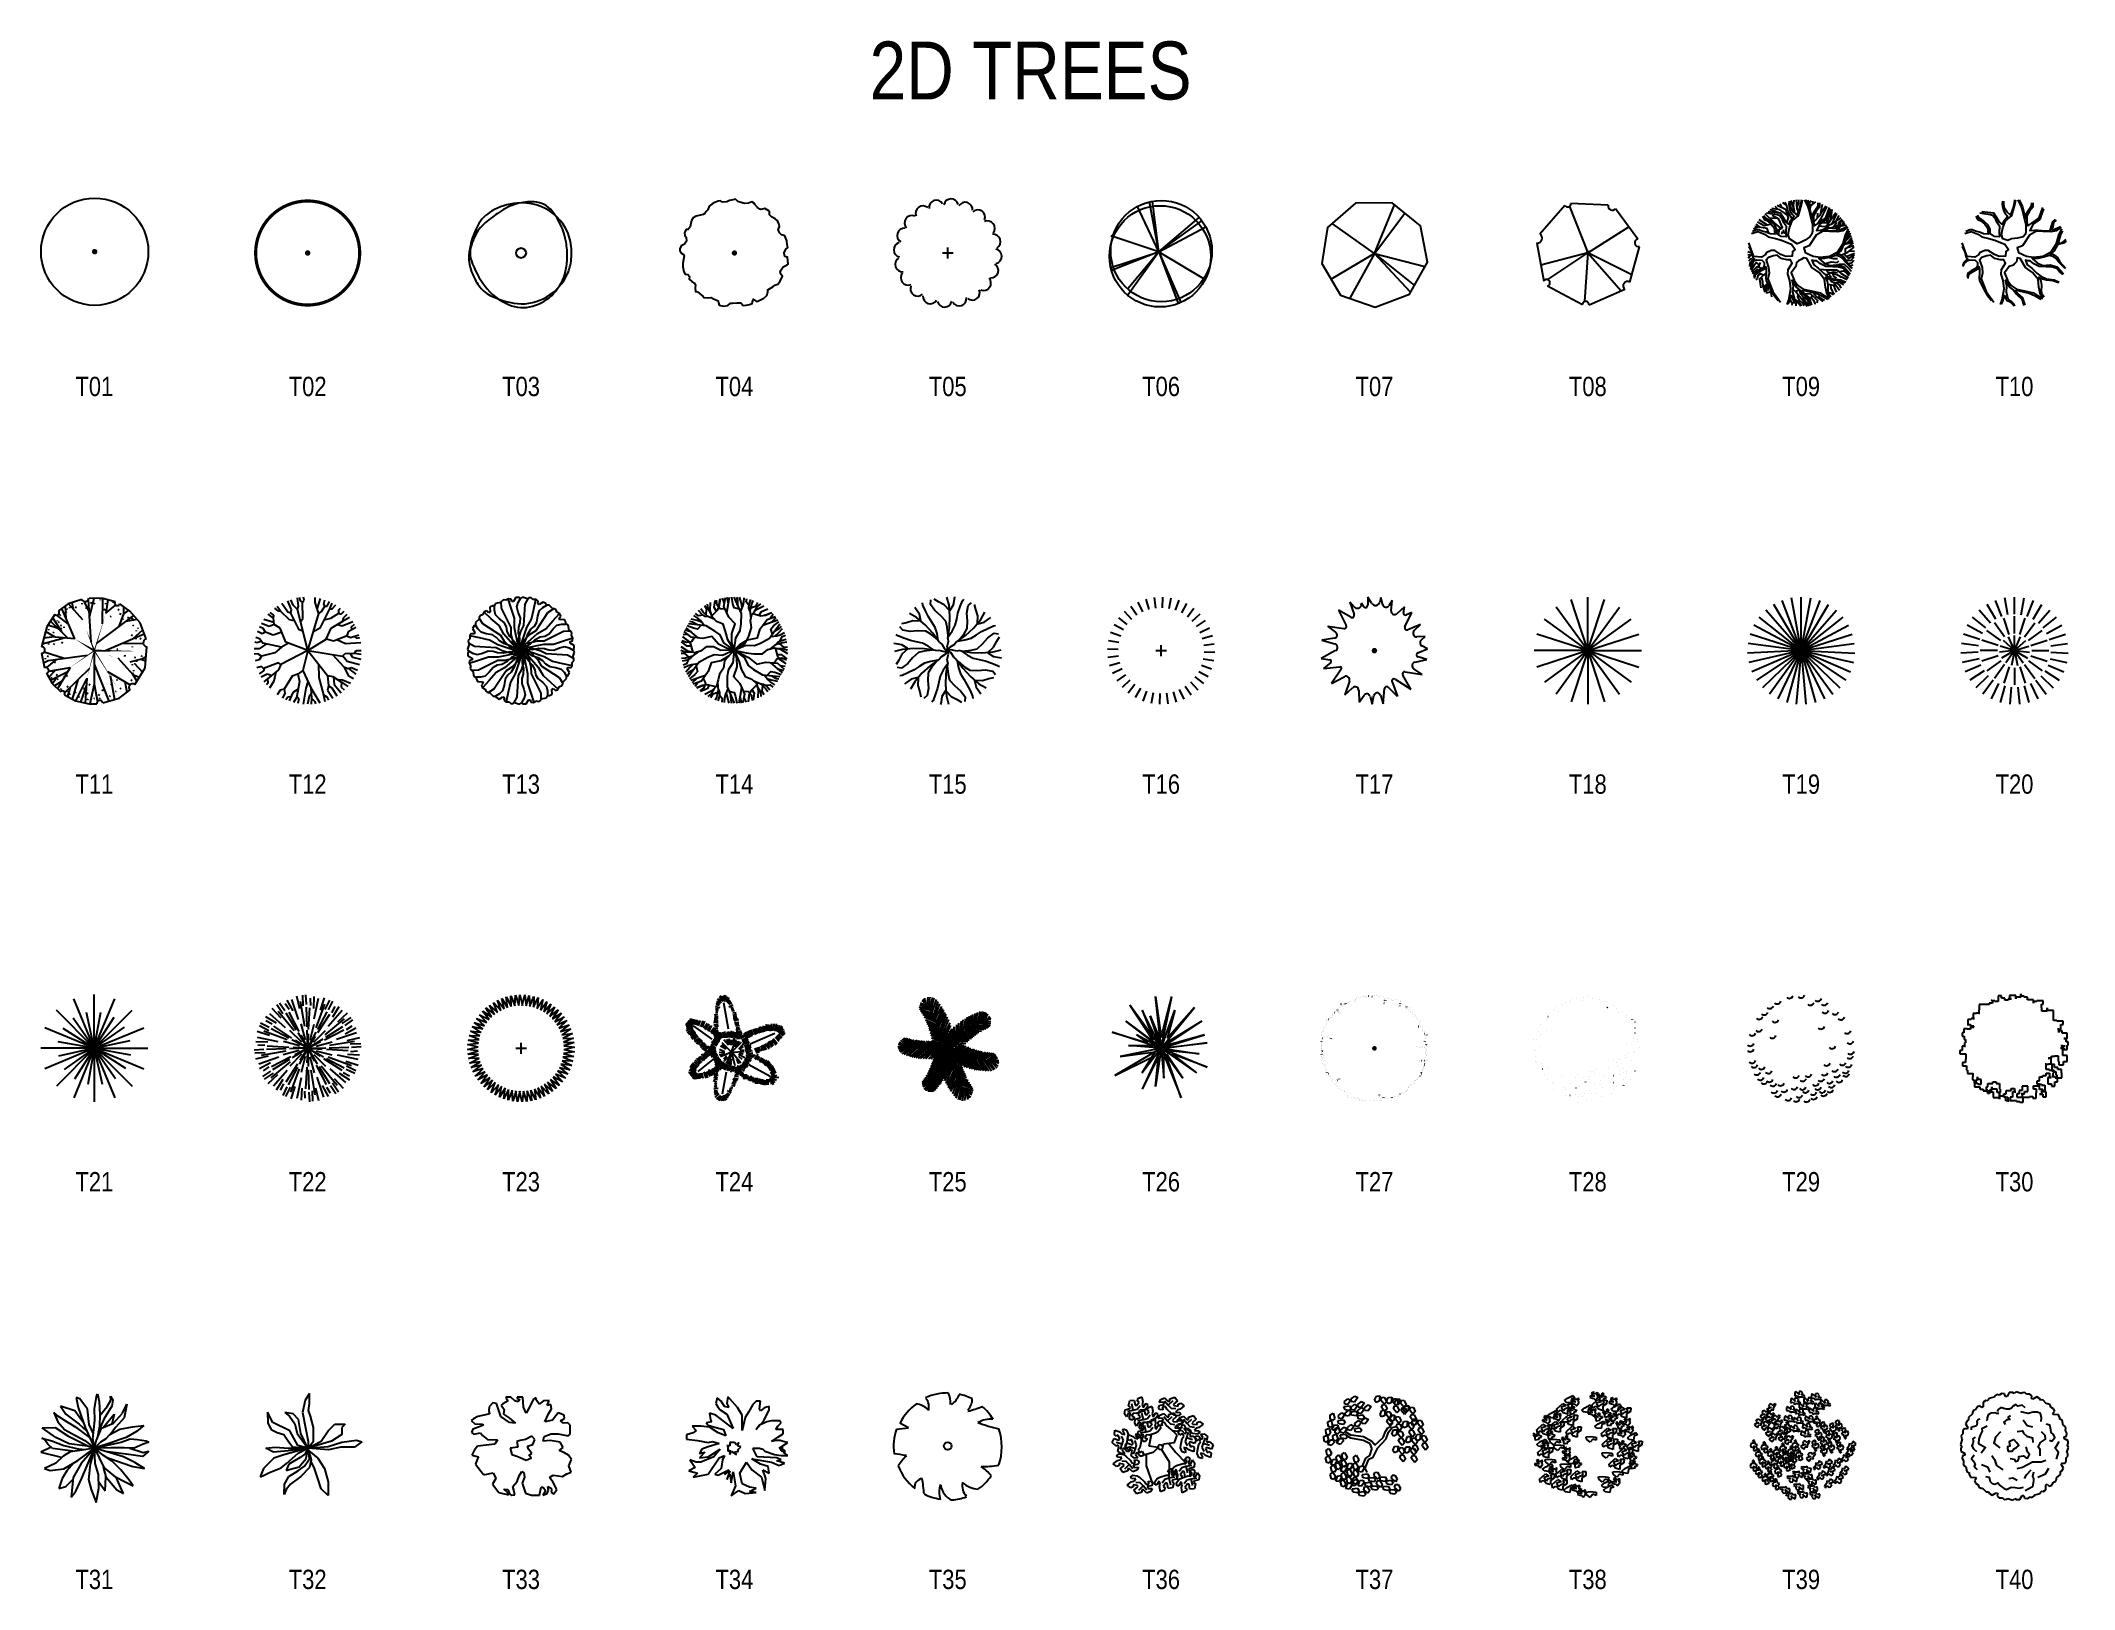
# Model space of a CAD drawing. Extents: x 1065 to 2013, y -203 to 519.
import ezdxf
from ezdxf.enums import TextEntityAlignment as Align

# ---------------------------------------------------------------- set-up
doc = ezdxf.new("R2010")
doc.units = 0
doc.header["$LTSCALE"] = 5
doc.header["$MEASUREMENT"] = 0
doc.header["$PDMODE"] = 3
doc.header["$PDSIZE"] = 0.005
doc.layers.get('0').update_dxf_attribs({"linetype": 'CONTINUOUS'})
doc.styles.get("Standard").update_dxf_attribs({"font": 'ach.shx', "width": 0.85, "height": 9})

msp = doc.modelspace()

# ---------------------------------------------------------------- texts
at = {"color": 5, "width": 0.85}
msp.add_text('2D TREES', height=27, dxfattribs=at).set_placement((1526.27, 505.01), align=Align.MIDDLE_CENTER)
at = {"width": 0.85}
for s, p in [('T01', (1089.89, 357.81)), ('T02', (1189.33, 357.81)), ('T03', (1288.78, 357.81)), ('T04', (1388.22, 357.81)), ('T05', (1487.67, 357.81)), ('T06', (1587.11, 357.81)), ('T07', (1686.56, 357.81)), ('T08', (1786, 357.81)), ('T09', (1885.44, 357.81)), ('T10', (1984.89, 357.81)), ('T11', (1089.89, 172.52)), ('T12', (1189.33, 172.52)), ('T13', (1288.78, 172.52)), ('T14', (1388.22, 172.52)), ('T15', (1487.67, 172.52)), ('T16', (1587.11, 172.52)), ('T17', (1686.56, 172.52)), ('T18', (1786, 172.52)), ('T19', (1885.44, 172.52)), ('T20', (1984.89, 172.52)), ('T21', (1089.89, -12.76)), ('T22', (1189.33, -12.76)), ('T23', (1288.78, -12.76)), ('T24', (1388.22, -12.76)), ('T25', (1487.67, -12.76)), ('T26', (1587.11, -12.76)), ('T27', (1686.56, -12.76)), ('T28', (1786, -12.76)), ('T29', (1885.44, -12.76)), ('T30', (1984.89, -12.76)), ('T31', (1089.89, -198.05)), ('T32', (1189.33, -198.05)), ('T33', (1288.78, -198.05)), ('T34', (1388.22, -198.05)), ('T35', (1487.67, -198.05)), ('T36', (1587.11, -198.05)), ('T37', (1686.56, -198.05)), ('T38', (1786, -198.05)), ('T39', (1885.44, -198.05)), ('T40', (1984.89, -198.05))]:
    msp.add_text(s, height=9, dxfattribs=at).set_placement(p, align=Align.MIDDLE_CENTER)

# ---------------------------------------------------------------- blocks, each defined once
blk = doc.blocks.new('T01')
at = {"const_width": 0.025}
blk.add_lwpolyline([(-0.0125, 0, 1), (0.0125, 0, 1)], format="xyb", close=True, dxfattribs=at)
blk.add_circle((0, 0), 0.5)
blk = doc.blocks.new('T02')
for points, const_width in [([(-0.485, 0, 1), (0.485, 0, 1)], 0.03), ([(-0.0125, 0, 1), (0.0125, 0, 1)], 0.025)]:
    blk.add_lwpolyline(points, format="xyb", close=True, dxfattribs=dict(const_width=const_width))
blk = doc.blocks.new('T03')
for points in [[(0.468, 0.062, 0.201255), (0.302, 0.365, 0.195444), (-0.039, 0.465, 0.105872), (-0.275, 0.39, 0.142043), (-0.404, 0.255, 0.087995), (-0.483, 0.007, 0.125562), (-0.461, -0.175, 0.029643), (-0.429, -0.246, 0.033888), (-0.393, -0.304, 0.121903), (-0.287, -0.395, 0.073272), (-0.068, -0.467, 0.16167), (0.207, -0.426, 0.151534), (0.42, -0.22, 0.08258), (0.463, -0.095, 0.069016)], [(-0.338, -0.307, 0.132541), (-0.116, -0.481, 0.168791), (0.108, -0.496, 0.137839), (0.303, -0.378, 0.132928), (0.415, -0.17, 0.051701), (0.431, -0.039, 0.048452), (0.42, 0.1, 0.123785), (0.29, 0.389, 0.214277), (0.123, 0.477, 0.086536), (-0.04, 0.458, 0.079037), (-0.202, 0.381, 0.025559), (-0.33, 0.283, 0.047776), (-0.391, 0.221, 0.060059), (-0.428, 0.161, 0.038361), (-0.467, 0.058, 0.15661), (-0.463, -0.074, 0.076351)]]:
    blk.add_lwpolyline(points, format="xyb", close=True)
blk.add_circle((0, 0), 0.0467)
blk = doc.blocks.new('T04')
blk.add_lwpolyline([(-0.345, -0.361), (-0.29, -0.405), (-0.284, -0.416), (-0.238, -0.419), (-0.218, -0.416), (-0.196, -0.427), (-0.15, -0.446), (-0.147, -0.465), (-0.141, -0.485), (-0.103, -0.496), (-0.061, -0.49), (-0.037, -0.468), (-0.017, -0.468), (0.024, -0.463), (0.06, -0.465), (0.082, -0.49), (0.109, -0.487), (0.142, -0.479), (0.167, -0.471), (0.175, -0.43), (0.205, -0.452), (0.219, -0.449), (0.274, -0.421), (0.302, -0.397), (0.307, -0.388), (0.313, -0.361), (0.313, -0.344), (0.357, -0.314), (0.376, -0.3), (0.404, -0.289), (0.428, -0.262), (0.434, -0.248), (0.448, -0.218), (0.437, -0.201), (0.426, -0.179), (0.437, -0.157), (0.456, -0.129), (0.492, -0.11), (0.5, -0.105), (0.494, -0.039), (0.47, -0.033), (0.467, -0.019), (0.464, 0), (0.481, 0.036), (0.497, 0.052), (0.492, 0.077), (0.489, 0.113), (0.478, 0.143), (0.47, 0.16), (0.453, 0.165), (0.439, 0.168), (0.423, 0.185), (0.409, 0.215), (0.42, 0.248), (0.415, 0.273), (0.409, 0.286), (0.398, 0.303), (0.379, 0.319), (0.346, 0.336), (0.327, 0.355), (0.327, 0.386), (0.321, 0.394), (0.285, 0.416), (0.247, 0.405), (0.236, 0.408), (0.216, 0.424), (0.192, 0.452), (0.186, 0.46), (0.164, 0.476), (0.131, 0.465), (0.095, 0.46), (0.082, 0.465), (0.032, 0.479), (0.01, 0.501), (-0.012, 0.496), (-0.045, 0.49), (-0.07, 0.476), (-0.111, 0.474), (-0.13, 0.487), (-0.152, 0.482), (-0.199, 0.463), (-0.235, 0.435), (-0.246, 0.402), (-0.262, 0.386), (-0.276, 0.369), (-0.29, 0.358), (-0.315, 0.353), (-0.356, 0.344), (-0.383, 0.328), (-0.4, 0.303), (-0.405, 0.275), (-0.411, 0.245), (-0.43, 0.22), (-0.449, 0.22), (-0.466, 0.19), (-0.463, 0.162), (-0.449, 0.149), (-0.447, 0.11), (-0.466, 0.083), (-0.496, 0.066), (-0.507, 0.039), (-0.51, 0.019), (-0.499, 0.003), (-0.474, -0.014), (-0.469, -0.025), (-0.474, -0.061), (-0.482, -0.094), (-0.48, -0.129), (-0.471, -0.174), (-0.46, -0.196), (-0.433, -0.201), (-0.419, -0.218), (-0.422, -0.245), (-0.397, -0.267), (-0.375, -0.278), (-0.361, -0.3), (-0.367, -0.325), (-0.361, -0.358), (-0.345, -0.361)])
at = {"const_width": 0.025}
blk.add_lwpolyline([(-0.012, 0, 1), (0.012, 0, 1)], format="xyb", close=True, dxfattribs=at)
blk = doc.blocks.new('T05')
for p, q in [((0, -0.05), (0, 0.05)), ((-0.05, 0), (0.05, 0))]:
    blk.add_line(p, q)
for centre, start, end in [((-0.231, 0.37), 50.0186, 203.9452), ((-0.106, 0.423), 32.0186, 185.9452), ((0.03, 0.435), 14.0186, 167.9452), ((0.163, 0.404), 356.0186, 149.9452), ((0.28, 0.334), 338.0186, 131.9452), ((-0.404, 0.163), 86.0186, 239.9452), ((-0.334, 0.28), 68.0186, 221.9452), ((0.37, 0.231), 320.0186, 113.9452), ((-0.435, 0.03), 104.0186, 257.9452), ((0.423, 0.106), 302.0186, 95.9452), ((0.435, -0.03), 284.0186, 77.9452), ((-0.423, -0.106), 122.0186, 275.9452), ((-0.37, -0.231), 140.0186, 293.9452), ((0.404, -0.163), 266.0186, 59.9452), ((-0.28, -0.334), 158.0186, 311.9452), ((0.231, -0.37), 230.0186, 23.9452), ((0.334, -0.28), 248.0186, 41.9452), ((-0.163, -0.404), 176.0186, 329.9452), ((-0.03, -0.435), 194.0186, 347.9452), ((0.106, -0.423), 212.0186, 5.9452)]:
    blk.add_arc(centre, 0.0687, start, end)
blk = doc.blocks.new('T06')
for p, q in [((-0.022, 0.012), (-0.222, 0.44)), ((-0.022, 0.012), (-0.109, 0.477)), ((-0.022, 0.012), (-0.081, 0.482)), ((-0.022, 0.012), (0.355, 0.331)), ((-0.022, 0.012), (0.381, 0.3)), ((-0.022, 0.012), (0.416, 0.245)), ((-0.022, 0.012), (-0.47, 0.161)), ((-0.469, -0.136), (-0.022, 0.012)), ((-0.022, 0.012), (-0.462, -0.164)), ((-0.022, 0.012), (-0.311, -0.335)), ((-0.022, 0.012), (-0.311, -0.394)), ((-0.022, 0.012), (0.41, -0.248)), ((-0.022, 0.012), (0.185, -0.462)), ((-0.022, 0.012), (0.16, -0.472))]:
    blk.add_line(p, q)
for centre in [(-0.009, -0.031), (0.002, 0.018)]:
    blk.add_circle(centre, 0.472)
blk = doc.blocks.new('T07')
for p, q in [((0, -0.005), (0.188, 0.448)), ((0, -0.005), (-0.393, 0.276)), ((0, -0.005), (0.282, 0.372)), ((0, -0.005), (-0.405, -0.243)), ((0, -0.005), (-0.23, -0.422)), ((0, -0.005), (0.471, -0.125)), ((0, -0.005), (0.372, -0.302)), ((0.337, -0.366), (0, -0.005))]:
    blk.add_line(p, q)
blk.add_lwpolyline([(0.429, 0.252), (0.164, 0.468), (-0.178, 0.463), (-0.437, 0.239), (-0.491, -0.099), (-0.316, -0.392), (0.007, -0.505), (0.327, -0.383), (0.494, -0.084)], close=True)
blk = doc.blocks.new('T08')
for p, q in [((-0.215, 0.443), (-0.446, 0.177)), ((-0.172, 0.434), (0, 0.003)), ((0.19, 0.446), (-0.158, 0.461)), ((0.465, 0.13), (0.259, 0.413)), ((0, 0.003), (0.382, 0.245)), ((-0.474, 0.091), (-0.409, -0.261)), ((0, 0.003), (-0.437, -0.113)), ((-0.374, -0.248), (0, 0.003)), ((0, 0.003), (-0.031, -0.453)), ((0.41, -0.204), (0, 0.003)), ((0, 0.003), (0.311, -0.353)), ((0.392, -0.271), (0.482, 0.059)), ((-0.376, -0.307), (-0.049, -0.481)), ((0.012, -0.482), (0.345, -0.338))]:
    blk.add_line(p, q)
at = {"const_width": 0.02}
blk.add_lwpolyline([(-0.01, 0.003, 1), (0.01, 0.003, 1)], format="xyb", close=True, dxfattribs=at)
for centre, radius, start, end in [((-0.189, 0.46), 0.0313, 213.3887, 1.8382), ((0.228, 0.438), 0.0393, 168.0505, 320.1254), ((-0.473, 0.139), 0.0475, 269.007, 54.2496), ((0.474, 0.095), 0.0364, 104.2181, 282.2875), ((-0.384, -0.277), 0.0305, 284.8555, 147.2817), ((0.371, -0.307), 0.0409, 59.6212, 230.6092), ((-0.019, -0.481), 0.0305, 357.4157, 180.9129)]:
    blk.add_arc(centre, radius, start, end)
blk = doc.blocks.new('T09')
for points in [[(-0.112, 0.482), (-0.114, 0.456), (-0.108, 0.421), (-0.101, 0.389), (-0.085, 0.362), (-0.065, 0.342), (-0.076, 0.327), (-0.101, 0.301), (-0.116, 0.27), (-0.143, 0.291), (-0.165, 0.327), (-0.194, 0.37), (-0.249, 0.376), (-0.306, 0.385)], [(-0.205, 0.371), (-0.244, 0.391), (-0.291, 0.403)], [(-0.124, 0.349), (-0.16, 0.376), (-0.2, 0.403), (-0.272, 0.415)], [(-0.215, 0.406), (-0.243, 0.433)], [(-0.132, 0.283), (-0.118, 0.329), (-0.141, 0.403), (-0.224, 0.443)], [(-0.176, 0.42), (-0.195, 0.457)], [(-0.137, 0.447), (-0.172, 0.466)], [(-0.083, 0.319), (-0.12, 0.383), (-0.133, 0.44), (-0.15, 0.474)], [(0.031, 0.496), (0.061, 0.429), (0.074, 0.393), (0.084, 0.35), (0.105, 0.264), (0.107, 0.205), (0.101, 0.176), (0.08, 0.15), (0.036, 0.121), (-0.006, 0.097), (-0.036, 0.085), (-0.11, 0.132), (-0.122, 0.172), (-0.11, 0.236), (-0.084, 0.299), (-0.03, 0.342), (-0.021, 0.36), (0.006, 0.462), (0.012, 0.497)], [(0, 0.497), (-0.002, 0.464), (-0.011, 0.433), (-0.028, 0.38), (-0.042, 0.356), (-0.07, 0.38), (-0.093, 0.419), (-0.101, 0.456), (-0.101, 0.482)], [(-0.066, 0.409), (-0.092, 0.488)], [(-0.06, 0.371), (-0.07, 0.438), (-0.065, 0.492)], [(-0.026, 0.387), (-0.036, 0.413), (-0.042, 0.495)], [(-0.037, 0.431), (-0.023, 0.464), (-0.023, 0.496)], [(0.044, 0.495), (0.074, 0.431), (0.103, 0.319), (0.114, 0.376), (0.158, 0.442), (0.16, 0.468)], [(0.09, 0.44), (0.063, 0.493)], [(0.076, 0.467), (0.093, 0.488)], [(0.081, 0.406), (0.09, 0.44), (0.137, 0.477)], [(0.11, 0.456), (0.11, 0.484)], [(0.172, 0.466), (0.17, 0.427), (0.141, 0.389), (0.116, 0.346), (0.114, 0.291), (0.124, 0.254), (0.162, 0.278), (0.231, 0.329), (0.263, 0.423)], [(0.115, 0.288), (0.179, 0.356), (0.2, 0.455)], [(0.271, 0.413), (0.246, 0.342), (0.238, 0.315), (0.173, 0.27), (0.143, 0.211), (0.187, 0.213), (0.219, 0.213), (0.284, 0.207), (0.333, 0.211), (0.349, 0.26), (0.356, 0.291), (0.383, 0.313)], [(0.16, 0.277), (0.191, 0.327), (0.244, 0.433)], [(0.182, 0.371), (0.229, 0.441)], [(0.191, 0.282), (0.238, 0.285), (0.253, 0.311), (0.282, 0.409)], [(0.244, 0.256), (0.278, 0.313), (0.289, 0.404)], [(-0.462, 0.183), (-0.405, 0.201), (-0.343, 0.176), (-0.306, 0.152), (-0.24, 0.134), (-0.183, 0.121), (-0.116, 0.093), (-0.089, 0.083), (-0.057, 0.034), (-0.08, 0.013), (-0.084, -0.028), (-0.084, -0.028), (-0.143, -0.034), (-0.188, -0.013), (-0.245, 0.023), (-0.278, 0.023), (-0.327, 0.003), (-0.333, -0.015), (-0.371, -0.04), (-0.442, -0.034), (-0.457, 0.009), (-0.488, 0.094)], [(-0.36, 0.342), (-0.344, 0.313), (-0.314, 0.299), (-0.278, 0.27), (-0.251, 0.236), (-0.245, 0.176), (-0.289, 0.178), (-0.327, 0.193), (-0.363, 0.205), (-0.394, 0.215), (-0.413, 0.215), (-0.455, 0.199)], [(-0.405, 0.242), (-0.444, 0.223)], [(-0.302, 0.183), (-0.316, 0.229), (-0.432, 0.246)], [(-0.379, 0.238), (-0.418, 0.269)], [(-0.277, 0.269), (-0.346, 0.252), (-0.406, 0.286)], [(-0.314, 0.26), (-0.39, 0.308)], [(-0.322, 0.374), (-0.268, 0.366), (-0.223, 0.358), (-0.204, 0.354), (-0.183, 0.329), (-0.171, 0.297), (-0.139, 0.254), (-0.143, 0.189), (-0.141, 0.15), (-0.186, 0.154), (-0.226, 0.183), (-0.228, 0.223), (-0.245, 0.258), (-0.285, 0.297), (-0.331, 0.325), (-0.346, 0.35)], [(-0.188, 0.23), (-0.244, 0.278), (-0.336, 0.366)], [(-0.229, 0.326), (-0.291, 0.323)], [(-0.227, 0.205), (-0.175, 0.238), (-0.207, 0.315), (-0.27, 0.348)], [(-0.209, 0.17), (-0.205, 0.219)], [(-0.17, 0.191), (-0.186, 0.174)], [(-0.142, 0.183), (-0.183, 0.195)], [(-0.158, 0.187), (-0.164, 0.215)], [(0.435, 0.24), (0.389, 0.207), (0.337, 0.197), (0.263, 0.201), (0.206, 0.205), (0.141, 0.166), (0.074, 0.066), (0.025, 0.048), (0.036, 0.005), (0.113, -0.028), (0.177, -0.04), (0.263, -0.03), (0.341, 0.011), (0.391, 0.089), (0.413, 0.166), (0.442, 0.226)], [(0.152, 0.327), (0.156, 0.37)], [(0.164, 0.253), (0.221, 0.248), (0.288, 0.272), (0.333, 0.368)], [(0.181, 0.213), (0.299, 0.242), (0.333, 0.287)], [(0.196, 0.217), (0.261, 0.248)], [(0.266, 0.293), (0.273, 0.305), (0.322, 0.378)], [(0.266, 0.234), (0.316, 0.227), (0.335, 0.264)], [(0.276, 0.268), (0.316, 0.289), (0.372, 0.329)], [(0.327, 0.297), (0.354, 0.349)], [(0.389, 0.307), (0.364, 0.285), (0.358, 0.244), (0.347, 0.219), (0.366, 0.217), (0.381, 0.225), (0.429, 0.246)], [(0.358, 0.244), (0.411, 0.278)], [(0.371, 0.252), (0.424, 0.26)], [(0.384, 0.261), (0.399, 0.296)], [(0.448, 0.207), (0.43, 0.172), (0.406, 0.091), (0.44, 0.095), (0.48, 0.125)], [(-0.462, -0.001), (-0.497, 0.011)], [(-0.489, 0.06), (-0.464, 0.009), (-0.451, -0.042), (-0.436, -0.058), (-0.449, -0.064), (-0.474, -0.089), (-0.482, -0.109)], [(0.482, 0.111), (0.457, 0.091), (0.415, 0.083), (0.404, 0.078), (0.387, 0.054), (0.371, 0.019), (0.333, -0.007), (0.356, -0.011), (0.398, -0.04), (0.423, -0.083), (0.476, -0.14)], [(0.37, -0.021), (0.436, 0.009), (0.494, 0.054)], [(0.411, 0.109), (0.436, 0.132), (0.47, 0.162)], [(0.414, -0.001), (0.413, 0.042), (0.44, 0.058), (0.487, 0.096)], [(0.427, 0.093), (0.475, 0.145)], [(0.429, 0.052), (0.492, 0.07)], [(0.435, 0.131), (0.46, 0.187)], [(0.448, 0.018), (0.496, 0.019)], [(-0.446, -0.022), (-0.496, -0.017)], [(-0.474, -0.02), (-0.494, -0.052)], [(-0.449, -0.064), (-0.466, -0.052), (-0.491, -0.076)], [(-0.482, -0.126), (-0.462, -0.091), (-0.436, -0.07), (-0.417, -0.064), (-0.367, -0.068), (-0.344, -0.089), (-0.344, -0.119), (-0.358, -0.14), (-0.403, -0.166), (-0.434, -0.189), (-0.44, -0.223)], [(-0.447, -0.079), (-0.473, -0.151)], [(-0.392, -0.137), (-0.396, -0.111), (-0.415, -0.089), (-0.442, -0.119), (-0.469, -0.163)], [(-0.368, -0.145), (-0.413, -0.13), (-0.445, -0.16), (-0.463, -0.179)], [(-0.399, -0.164), (-0.411, -0.15), (-0.458, -0.193)], [(-0.434, -0.238), (-0.426, -0.205), (-0.4, -0.181), (-0.365, -0.16), (-0.341, -0.148), (-0.329, -0.13), (-0.327, -0.154), (-0.325, -0.189), (-0.329, -0.236), (-0.325, -0.258), (-0.31, -0.291), (-0.282, -0.344), (-0.251, -0.395), (-0.215, -0.444)], [(-0.394, -0.127), (-0.379, -0.089)], [(-0.131, -0.479), (-0.114, -0.436), (-0.097, -0.334), (-0.106, -0.256), (-0.124, -0.197), (-0.12, -0.154), (-0.099, -0.121), (-0.084, -0.095), (-0.099, -0.064), (-0.133, -0.064), (-0.185, -0.05), (-0.223, -0.021), (-0.257, -0.026), (-0.304, -0.042), (-0.327, -0.068), (-0.303, -0.136), (-0.299, -0.189), (-0.31, -0.242), (-0.263, -0.358), (-0.193, -0.458)], [(0.271, -0.417), (0.242, -0.389), (0.227, -0.319), (0.219, -0.248), (0.168, -0.183), (0.101, -0.134), (0.052, -0.052), (0.025, -0.046), (0, -0.06), (-0.025, -0.072), (-0.042, -0.087), (-0.049, -0.126), (-0.093, -0.185), (-0.066, -0.252), (-0.032, -0.303), (0.019, -0.336), (0.092, -0.354), (0.177, -0.37), (0.215, -0.397), (0.26, -0.423)], [(0.451, -0.203), (0.419, -0.174), (0.394, -0.144), (0.341, -0.128), (0.295, -0.13), (0.231, -0.126), (0.179, -0.101), (0.145, -0.074), (0.12, -0.072), (0.101, -0.068), (0.118, -0.109), (0.16, -0.142), (0.208, -0.189), (0.244, -0.217), (0.297, -0.242), (0.371, -0.25), (0.415, -0.272)], [(0.472, -0.146), (0.444, -0.117), (0.408, -0.079), (0.389, -0.05), (0.36, -0.032), (0.322, -0.023), (0.274, -0.04), (0.217, -0.052), (0.164, -0.05), (0.212, -0.093), (0.265, -0.115), (0.331, -0.111), (0.398, -0.13), (0.457, -0.195)], [(0.17, -0.152), (0.246, -0.156), (0.331, -0.158), (0.37, -0.187), (0.438, -0.23)], [(0.225, -0.099), (0.282, -0.081), (0.335, -0.087), (0.351, -0.074)], [(0.234, -0.156), (0.253, -0.179), (0.29, -0.187), (0.333, -0.199), (0.429, -0.246)], [(0.26, -0.043), (0.299, -0.052), (0.339, -0.052)], [(0.272, -0.185), (0.303, -0.174), (0.339, -0.181)], [(0.335, -0.112), (0.356, -0.103), (0.402, -0.103), (0.442, -0.14), (0.467, -0.17)], [(0.349, -0.172), (0.396, -0.166), (0.425, -0.189), (0.446, -0.213)], [(0.397, -0.009), (0.44, -0.052), (0.496, -0.017)], [(0.413, -0.066), (0.434, -0.066), (0.463, -0.07), (0.495, -0.036)], [(0.42, -0.032), (0.497, -0.001)], [(0.437, -0.098), (0.469, -0.093), (0.492, -0.068)], [(0.455, -0.117), (0.484, -0.11)], [(-0.354, -0.207), (-0.379, -0.193), (-0.403, -0.211), (-0.411, -0.242), (-0.421, -0.254)], [(-0.327, -0.191), (-0.352, -0.207), (-0.388, -0.244), (-0.375, -0.325)], [(-0.371, -0.236), (-0.36, -0.266), (-0.358, -0.309), (-0.339, -0.364)], [(-0.316, -0.287), (-0.337, -0.307), (-0.325, -0.348), (-0.323, -0.378)], [(-0.327, -0.301), (-0.312, -0.332), (-0.308, -0.348)], [(-0.287, -0.362), (-0.299, -0.368), (-0.314, -0.372)], [(-0.287, -0.334), (-0.283, -0.372), (-0.276, -0.409)], [(0.004, -0.497), (-0.006, -0.474), (-0.032, -0.448), (-0.059, -0.429), (-0.076, -0.366), (-0.072, -0.307), (-0.085, -0.252), (-0.047, -0.317), (-0.011, -0.346), (0.019, -0.385), (0.067, -0.429), (0.088, -0.489)], [(-0.074, -0.34), (-0.042, -0.368), (-0.011, -0.405), (0.055, -0.495)], [(-0.051, -0.356), (-0.025, -0.346)], [(-0.015, -0.346), (-0.009, -0.376), (0.023, -0.413), (0.057, -0.431), (0.076, -0.478)], [(0.099, -0.485), (0.082, -0.431), (0.078, -0.417), (0.052, -0.397), (0.012, -0.362), (0.01, -0.348), (0.044, -0.352), (0.137, -0.374), (0.187, -0.395), (0.246, -0.431)], [(0.034, -0.38), (0.084, -0.378), (0.113, -0.403), (0.152, -0.444), (0.147, -0.468)], [(0.116, -0.37), (0.143, -0.409), (0.202, -0.452)], [(0.225, -0.203), (0.255, -0.193), (0.28, -0.223)], [(0.41, -0.278), (0.356, -0.258), (0.299, -0.252), (0.248, -0.24), (0.227, -0.225), (0.244, -0.264), (0.25, -0.301), (0.248, -0.352), (0.253, -0.374), (0.276, -0.409)], [(0.252, -0.364), (0.272, -0.37), (0.299, -0.391)], [(0.253, -0.291), (0.301, -0.299), (0.318, -0.342), (0.33, -0.364)], [(0.272, -0.246), (0.282, -0.266), (0.326, -0.278), (0.356, -0.299), (0.371, -0.329)], [(0.274, -0.297), (0.278, -0.329), (0.293, -0.362), (0.312, -0.383)], [(0.291, -0.191), (0.303, -0.217), (0.331, -0.232)], [(0.303, -0.272), (0.333, -0.313), (0.356, -0.346)], [(0.324, -0.278), (0.354, -0.268), (0.379, -0.285), (0.396, -0.293)], [(0.364, -0.213), (0.368, -0.232)], [(-0.12, -0.478), (-0.108, -0.45), (-0.093, -0.397), (-0.074, -0.44), (-0.04, -0.454), (-0.009, -0.487), (-0.009, -0.495)], [(-0.103, -0.436), (-0.097, -0.45), (-0.084, -0.468), (-0.087, -0.485)], [(-0.072, -0.444), (-0.07, -0.458), (-0.049, -0.466), (-0.049, -0.493)], [(-0.03, -0.387), (-0.034, -0.409), (-0.017, -0.44), (0.012, -0.468), (0.025, -0.493)], [(0.006, -0.421), (0.029, -0.434), (0.071, -0.491)], [(0.103, -0.391), (0.093, -0.415), (0.114, -0.44), (0.128, -0.47), (0.126, -0.476)], [(0.173, -0.391), (0.166, -0.411), (0.217, -0.44)]]:
    blk.add_lwpolyline(points)
blk = doc.blocks.new('T10')
for points in [[(-0.112, 0.482), (-0.114, 0.456), (-0.108, 0.421), (-0.101, 0.389), (-0.085, 0.362), (-0.065, 0.342), (-0.076, 0.327), (-0.101, 0.301), (-0.116, 0.27), (-0.143, 0.291), (-0.165, 0.327), (-0.194, 0.37), (-0.249, 0.376), (-0.306, 0.385)], [(0.031, 0.496), (0.061, 0.429), (0.074, 0.393), (0.084, 0.35), (0.105, 0.264), (0.107, 0.205), (0.101, 0.176), (0.08, 0.15), (0.027, 0.138), (-0.028, 0.132), (-0.061, 0.115), (-0.11, 0.132), (-0.122, 0.172), (-0.11, 0.236), (-0.084, 0.299), (-0.03, 0.342), (-0.021, 0.36), (0.006, 0.462), (0.012, 0.497)], [(0, 0.497), (-0.002, 0.464), (-0.011, 0.433), (-0.028, 0.38), (-0.042, 0.356), (-0.07, 0.38), (-0.093, 0.419), (-0.101, 0.456), (-0.101, 0.482)], [(0.044, 0.495), (0.074, 0.431), (0.103, 0.319), (0.114, 0.376), (0.158, 0.442), (0.16, 0.468)], [(0.172, 0.466), (0.17, 0.427), (0.141, 0.389), (0.116, 0.346), (0.114, 0.291), (0.124, 0.254), (0.162, 0.278), (0.231, 0.329), (0.263, 0.423)], [(0.271, 0.413), (0.246, 0.342), (0.238, 0.315), (0.173, 0.27), (0.143, 0.211), (0.187, 0.213), (0.219, 0.213), (0.284, 0.207), (0.333, 0.211), (0.349, 0.26), (0.356, 0.291), (0.383, 0.313)], [(-0.462, 0.183), (-0.405, 0.201), (-0.343, 0.176), (-0.306, 0.152), (-0.24, 0.134), (-0.183, 0.121), (-0.116, 0.093), (-0.089, 0.083), (-0.057, 0.034), (-0.08, 0.013), (-0.084, -0.028), (-0.084, -0.028), (-0.143, -0.034), (-0.188, -0.013), (-0.245, 0.023), (-0.278, 0.023), (-0.327, 0.003), (-0.333, -0.015), (-0.371, -0.04), (-0.442, -0.034), (-0.457, 0.009), (-0.488, 0.094)], [(-0.36, 0.342), (-0.344, 0.313), (-0.314, 0.299), (-0.278, 0.27), (-0.251, 0.236), (-0.245, 0.176), (-0.289, 0.178), (-0.327, 0.193), (-0.363, 0.205), (-0.394, 0.215), (-0.413, 0.215), (-0.455, 0.199)], [(-0.322, 0.374), (-0.268, 0.366), (-0.223, 0.358), (-0.204, 0.354), (-0.183, 0.329), (-0.171, 0.297), (-0.139, 0.254), (-0.143, 0.189), (-0.141, 0.15), (-0.186, 0.154), (-0.226, 0.183), (-0.228, 0.223), (-0.245, 0.258), (-0.285, 0.297), (-0.331, 0.325), (-0.346, 0.35)], [(0.435, 0.24), (0.389, 0.207), (0.337, 0.197), (0.263, 0.201), (0.206, 0.205), (0.141, 0.166), (0.074, 0.066), (0.025, 0.048), (0.036, 0.005), (0.113, -0.028), (0.177, -0.04), (0.263, -0.03), (0.341, 0.011), (0.391, 0.089), (0.413, 0.166), (0.442, 0.226)], [(0.389, 0.307), (0.364, 0.285), (0.358, 0.244), (0.347, 0.219), (0.366, 0.217), (0.381, 0.225), (0.429, 0.246)], [(0.448, 0.207), (0.43, 0.172), (0.406, 0.091), (0.44, 0.095), (0.48, 0.125)], [(-0.489, 0.06), (-0.464, 0.009), (-0.451, -0.042), (-0.436, -0.058), (-0.449, -0.064), (-0.474, -0.089), (-0.482, -0.109)], [(0.482, 0.111), (0.457, 0.091), (0.415, 0.083), (0.404, 0.078), (0.387, 0.054), (0.371, 0.019), (0.333, -0.007), (0.356, -0.011), (0.398, -0.04), (0.423, -0.083), (0.476, -0.14)], [(-0.482, -0.126), (-0.462, -0.091), (-0.436, -0.07), (-0.417, -0.064), (-0.367, -0.068), (-0.344, -0.089), (-0.344, -0.119), (-0.358, -0.14), (-0.403, -0.166), (-0.434, -0.189), (-0.44, -0.223)], [(-0.434, -0.238), (-0.426, -0.205), (-0.4, -0.181), (-0.365, -0.16), (-0.341, -0.148), (-0.329, -0.13), (-0.327, -0.154), (-0.325, -0.189), (-0.329, -0.236), (-0.325, -0.258), (-0.31, -0.291), (-0.282, -0.344), (-0.251, -0.395), (-0.215, -0.444)], [(-0.131, -0.479), (-0.114, -0.436), (-0.097, -0.334), (-0.106, -0.256), (-0.124, -0.197), (-0.12, -0.154), (-0.099, -0.121), (-0.084, -0.095), (-0.099, -0.064), (-0.133, -0.064), (-0.185, -0.05), (-0.223, -0.021), (-0.257, -0.026), (-0.304, -0.042), (-0.327, -0.068), (-0.303, -0.136), (-0.299, -0.189), (-0.31, -0.242), (-0.263, -0.358), (-0.193, -0.458)], [(0.271, -0.417), (0.242, -0.389), (0.227, -0.319), (0.219, -0.248), (0.168, -0.183), (0.101, -0.134), (0.052, -0.052), (0.025, -0.046), (0.017, -0.081), (0.002, -0.099), (-0.011, -0.113), (-0.049, -0.126), (-0.093, -0.185), (-0.066, -0.252), (-0.032, -0.303), (0.019, -0.336), (0.092, -0.354), (0.177, -0.37), (0.215, -0.397), (0.26, -0.423)], [(0.451, -0.203), (0.419, -0.174), (0.394, -0.144), (0.341, -0.128), (0.295, -0.13), (0.231, -0.126), (0.179, -0.101), (0.145, -0.074), (0.12, -0.072), (0.101, -0.068), (0.118, -0.109), (0.16, -0.142), (0.208, -0.189), (0.244, -0.217), (0.297, -0.242), (0.371, -0.25), (0.415, -0.272)], [(0.472, -0.146), (0.444, -0.117), (0.408, -0.079), (0.389, -0.05), (0.36, -0.032), (0.322, -0.023), (0.274, -0.04), (0.217, -0.052), (0.164, -0.05), (0.212, -0.093), (0.265, -0.115), (0.331, -0.111), (0.398, -0.13), (0.457, -0.195)], [(0.004, -0.497), (-0.006, -0.474), (-0.032, -0.448), (-0.059, -0.429), (-0.076, -0.366), (-0.072, -0.307), (-0.085, -0.252), (-0.047, -0.317), (-0.011, -0.346), (0.019, -0.385), (0.067, -0.429), (0.088, -0.489)], [(0.099, -0.485), (0.082, -0.431), (0.078, -0.417), (0.052, -0.397), (0.012, -0.362), (0.01, -0.348), (0.044, -0.352), (0.137, -0.374), (0.187, -0.395), (0.246, -0.431)], [(0.41, -0.278), (0.356, -0.258), (0.299, -0.252), (0.248, -0.24), (0.227, -0.225), (0.244, -0.264), (0.25, -0.301), (0.248, -0.352), (0.253, -0.374), (0.276, -0.409)], [(-0.12, -0.478), (-0.108, -0.45), (-0.093, -0.397), (-0.074, -0.44), (-0.04, -0.454), (-0.009, -0.487), (-0.009, -0.495)]]:
    blk.add_lwpolyline(points)
blk = doc.blocks.new('T11')
for p, q in [((-0.244, 0.435), (-0.334, 0.37)), ((-0.182, 0.109), (-0.304, 0.392)), ((-0.263, 0.297), (-0.268, 0.418)), ((-0.257, 0.389), (-0.249, 0.391)), ((-0.116, 0.477), (-0.244, 0.435)), ((-0.107, 0.286), (-0.241, 0.436)), ((-0.23, 0.405), (-0.23, 0.397)), ((-0.193, 0.383), (-0.206, 0.447)), ((-0.18, 0.407), (-0.166, 0.402)), ((-0.118, 0.442), (-0.118, 0.434)), ((-0.048, 0.365), (-0.096, 0.46)), ((-0.081, 0.402), (-0.068, 0.397)), ((-0.03, 0.08), (-0.055, 0.474)), ((0.08, 0.487), (-0.049, 0.49)), ((-0.045, 0.311), (-0.001, 0.488)), ((-0.038, 0.45), (-0.025, 0.445)), ((-0.001, 0.437), (0.007, 0.447)), ((0.055, 0.477), (0.055, 0.469)), ((0.077, 0.25), (0.079, 0.487)), ((0.193, 0.456), (0.08, 0.487)), ((0.09, 0.386), (0.103, 0.381)), ((0.103, 0.442), (0.103, 0.434)), ((0.108, 0.349), (0.198, 0.425)), ((0.109, 0.35), (0.128, 0.473)), ((0.175, 0.453), (0.175, 0.445)), ((0.218, 0.386), (0.231, 0.381)), ((0.332, 0.369), (0.237, 0.435)), ((0.258, 0.418), (0.258, 0.41)), ((0.274, 0.343), (0.275, 0.409)), ((-0.444, 0.221), (-0.493, 0.035)), ((-0.367, 0.337), (-0.444, 0.221)), ((-0.336, 0.205), (-0.433, 0.238)), ((-0.427, 0.199), (-0.427, 0.191)), ((-0.243, 0.114), (-0.408, 0.276)), ((-0.304, 0.174), (-0.388, 0.305)), ((-0.241, 0.246), (-0.35, 0.33)), ((-0.345, 0.282), (-0.345, 0.274)), ((-0.334, 0.261), (-0.326, 0.271)), ((-0.321, 0.327), (-0.313, 0.338)), ((-0.318, 0.239), (-0.305, 0.234)), ((-0.31, 0.207), (-0.302, 0.21)), ((-0.283, 0.221), (-0.283, 0.213)), ((-0.265, 0.362), (-0.257, 0.365)), ((0.021, 0.068), (0.367, 0.329)), ((0.148, 0.319), (0.156, 0.322)), ((0.231, 0.226), (0.274, 0.343)), ((0.236, 0.346), (0.25, 0.341)), ((0.266, 0.298), (0.266, 0.29)), ((0.272, 0.339), (0.322, 0.376)), ((0.297, 0.276), (0.398, 0.293)), ((0.308, 0.311), (0.322, 0.306)), ((0.428, 0.259), (0.332, 0.369)), ((0.351, 0.295), (0.359, 0.306)), ((0.359, 0.231), (0.367, 0.242)), ((0.359, 0.111), (0.452, 0.195)), ((0.407, 0.213), (0.407, 0.205)), ((0.483, 0.109), (0.428, 0.259)), ((-0.28, 0.117), (-0.486, 0.062)), ((-0.372, 0.128), (-0.472, 0.116)), ((-0.366, 0.125), (-0.456, 0.177)), ((-0.427, 0.066), (-0.427, 0.058)), ((-0.385, 0.165), (-0.377, 0.175)), ((-0.379, 0.055), (-0.371, 0.066)), ((-0.182, 0.109), (-0.366, 0.125)), ((-0.307, 0.079), (-0.294, 0.074)), ((0.095, -0.001), (0.466, 0.157)), ((0.21, 0.013), (0.218, 0.015)), ((0.259, 0.069), (0.457, 0.066)), ((0.343, 0.146), (0.356, 0.141)), ((0.354, 0.039), (0.354, 0.031)), ((0.386, 0.114), (0.386, 0.106)), ((0.391, 0.189), (0.391, 0.181)), ((0.423, 0.117), (0.436, 0.111)), ((0.473, -0.159), (0.49, 0.037)), ((-0.492, -0.024), (-0.464, -0.16)), ((-0.43, -0.094), (-0.473, -0.116)), ((-0.281, -0.074), (-0.468, -0.014)), ((-0.457, -0.07), (-0.457, -0.078)), ((-0.359, -0.085), (-0.446, -0.158)), ((-0.441, -0.049), (-0.427, -0.054)), ((-0.066, -0.046), (-0.43, -0.094)), ((-0.228, -0.16), (-0.427, -0.195)), ((-0.365, -0.184), (-0.425, -0.248)), ((-0.393, -0.188), (-0.393, -0.196)), ((-0.377, -0.105), (-0.363, -0.11)), ((-0.225, -0.156), (-0.342, -0.356)), ((-0.045, -0.165), (-0.275, -0.391)), ((0, 0), (-0.001, -0.313)), ((0, -0.126), (0.135, -0.47)), ((0.219, -0.068), (0.359, -0.222)), ((0.276, -0.044), (0.29, -0.049)), ((0.333, -0.104), (0.442, -0.076)), ((0.354, -0.126), (0.354, -0.134)), ((0.364, -0.182), (0.364, -0.19)), ((0.37, -0.06), (0.383, -0.065)), ((0.371, -0.116), (0.448, -0.2)), ((0.378, -0.316), (0.473, -0.159)), ((0.394, -0.097), (0.394, -0.105)), ((0.434, -0.078), (0.479, -0.095)), ((0.439, -0.057), (0.447, -0.046)), ((0.442, -0.076), (0.482, -0.055)), ((-0.446, -0.211), (-0.392, -0.307)), ((-0.252, -0.201), (-0.409, -0.277)), ((-0.401, -0.257), (-0.393, -0.246)), ((-0.392, -0.307), (-0.313, -0.384)), ((-0.351, -0.249), (-0.39, -0.31)), ((-0.299, -0.283), (-0.372, -0.327)), ((-0.355, -0.222), (-0.342, -0.228)), ((-0.345, -0.265), (-0.337, -0.262)), ((-0.313, -0.364), (-0.305, -0.353)), ((-0.281, -0.236), (-0.281, -0.244)), ((-0.262, -0.233), (-0.249, -0.238)), ((-0.259, -0.377), (-0.251, -0.374)), ((-0.257, -0.332), (-0.243, -0.337)), ((-0.224, -0.341), (-0.25, -0.427)), ((-0.154, -0.272), (-0.207, -0.451)), ((-0.07, -0.257), (-0.177, -0.468)), ((-0.074, -0.318), (-0.129, -0.479)), ((-0.102, -0.35), (-0.089, -0.356)), ((-0.07, -0.257), (-0.086, -0.489)), ((-0.052, -0.313), (-0.038, -0.318)), ((-0.001, -0.313), (-0.043, -0.497)), ((-0.001, -0.313), (0.028, -0.476)), ((0.071, -0.366), (0.084, -0.372)), ((0.123, -0.195), (0.334, -0.317)), ((0.147, -0.233), (0.189, -0.454)), ((0.151, -0.308), (0.164, -0.313)), ((0.196, -0.38), (0.204, -0.377)), ((0.21, -0.27), (0.21, -0.278)), ((0.232, -0.442), (0.333, -0.365)), ((0.242, -0.356), (0.25, -0.345)), ((0.284, -0.288), (0.303, -0.388)), ((0.34, -0.273), (0.354, -0.278)), ((0.351, -0.209), (0.364, -0.214)), ((0.359, -0.222), (0.42, -0.246)), ((0.359, -0.222), (0.397, -0.284)), ((-0.278, -0.411), (-0.175, -0.469)), ((-0.23, -0.409), (-0.222, -0.398)), ((-0.177, -0.39), (-0.169, -0.388)), ((-0.175, -0.469), (-0.048, -0.497)), ((-0.145, -0.428), (-0.145, -0.436)), ((-0.07, -0.393), (-0.057, -0.398)), ((-0.065, -0.46), (-0.057, -0.449)), ((-0.048, -0.497), (0.024, -0.494)), ((-0.006, -0.446), (0.002, -0.444)), ((0.039, -0.417), (0.047, -0.406)), ((0.047, -0.441), (0.047, -0.449)), ((0.078, -0.487), (0.232, -0.442)), ((0.116, -0.417), (0.116, -0.425)), ((0.14, -0.428), (0.148, -0.417))]:
    blk.add_line(p, q)
for points in [[(0, 0, 0.015, 0, 0), (-0.076, 0.197, 0, 0, 0), (-0.172, 0.459, 0, 0, 0)], [(0, 0, 0.01, 0, 0), (0.108, 0.349, 0, 0, 0)], [(0, 0, 0.01, 0, 0), (-0.225, -0.156, 0, 0, 0)], [(0, 0, 0.02, 0, 0), (-0.182, 0.109, 0, 0, 0)], [(0, 0, 0.01, 0, 0), (-0.07, -0.257, 0, 0, 0)], [(0, 0, 0.02, 0, 0), (0.407, -0.004, 0, 0, 0), (0.487, -0.004, 0, 0, 0)], [(0.474, -0.148, 0, 0, 0), (0, 0, 0.015, 0, 0), (0.151, -0.049, 0, 0, 0)], [(0, 0, 0.01, 0, 0), (0.22, -0.353, 0, 0, 0), (0.263, -0.417, 0, 0, 0)]]:
    blk.add_lwpolyline(points, format="xyseb")
for centre, radius, start, end in [((-0.085, 0.494), 0.0354, 208.5314, 353.0924), ((0.214, 0.444), 0.0246, 150.8248, 339.8113), ((-0.351, 0.354), 0.0238, 226.2858, 44.473), ((-0.49, 0.006), 0.0297, 265.0891, 95.8703), ((0.492, 0.073), 0.0363, 104.5527, 266.5886), ((-0.452, -0.185), 0.027, 282.4995, 116.4706), ((-0.296, -0.398), 0.0223, 325.4027, 140.034), ((0.356, -0.341), 0.0331, 49.4014, 225.8938), ((0.051, -0.49), 0.027, 8.1713, 188.6539)]:
    blk.add_arc(centre, radius, start, end)
blk = doc.blocks.new('T12')
for p, q in [((-0.273, 0.367), (-0.305, 0.396)), ((-0.254, 0.369), (-0.284, 0.411)), ((-0.186, 0.36), (-0.24, 0.438)), ((-0.152, 0.379), (-0.185, 0.464)), ((-0.135, 0.423), (-0.156, 0.475)), ((-0.094, 0.384), (-0.135, 0.423)), ((-0.085, 0.415), (-0.095, 0.491)), ((-0.094, 0.384), (-0.085, 0.415)), ((0, 0), (-0.094, 0.384)), ((-0.07, 0.468), (-0.073, 0.495)), ((-0.049, 0.452), (-0.07, 0.468)), ((-0.049, 0.452), (-0.034, 0.471)), ((-0.046, 0.299), (-0.049, 0.452)), ((-0.034, 0.471), (-0.039, 0.498)), ((0.07, 0.449), (0.071, 0.495)), ((0.09, 0.389), (0.07, 0.449)), ((0.09, 0.386), (0.12, 0.486)), ((0.103, 0.345), (0.09, 0.386)), ((0.118, 0.217), (0.207, 0.389)), ((0.13, 0.365), (0.161, 0.415)), ((0.152, 0.437), (0.159, 0.474)), ((0.161, 0.415), (0.152, 0.437)), ((0.161, 0.415), (0.181, 0.415)), ((0.181, 0.415), (0.203, 0.457)), ((0.207, 0.389), (0.229, 0.444)), ((0.207, 0.389), (0.229, 0.389)), ((0.229, 0.389), (0.262, 0.426)), ((0.289, 0.379), (0.307, 0.395)), ((-0.415, 0.205), (-0.449, 0.221)), ((-0.36, 0.224), (-0.431, 0.253)), ((-0.394, 0.171), (-0.415, 0.205)), ((-0.314, 0.263), (-0.408, 0.289)), ((-0.319, 0.302), (-0.368, 0.339)), ((-0.312, 0.244), (-0.36, 0.224)), ((-0.316, 0.331), (-0.351, 0.356)), ((-0.319, 0.302), (-0.316, 0.331)), ((-0.312, 0.244), (-0.319, 0.302)), ((-0.256, 0.21), (-0.312, 0.244)), ((-0.254, 0.369), (-0.273, 0.367)), ((-0.205, 0.08), (-0.256, 0.21)), ((-0.169, 0.287), (-0.254, 0.369)), ((-0.157, 0.35), (-0.186, 0.36)), ((-0.122, 0.278), (-0.169, 0.287)), ((-0.157, 0.35), (-0.152, 0.379)), ((-0.08, 0.193), (-0.157, 0.35)), ((-0.045, 0.183), (-0.08, 0.193)), ((-0.066, 0.269), (-0.046, 0.299)), ((0, 0), (0.103, 0.345)), ((0.054, 0.18), (0.118, 0.217)), ((0.102, 0.342), (0.13, 0.365)), ((0.155, 0.288), (0.217, 0.302)), ((0.173, 0.106), (0.219, 0.21)), ((0.217, 0.302), (0.289, 0.35)), ((0.219, 0.21), (0.328, 0.275)), ((0.277, 0.245), (0.321, 0.232)), ((0.288, 0.349), (0.313, 0.34)), ((0.289, 0.35), (0.289, 0.379)), ((0.313, 0.34), (0.34, 0.367)), ((0.321, 0.232), (0.42, 0.272)), ((0.325, 0.274), (0.391, 0.312)), ((0.328, 0.275), (0.335, 0.307)), ((0.335, 0.307), (0.368, 0.339)), ((0.383, 0.181), (0.449, 0.22)), ((0.41, 0.222), (0.435, 0.246)), ((0.411, 0.197), (0.41, 0.222)), ((-0.452, 0.017), (-0.5, 0.017)), ((-0.476, 0.072), (-0.494, 0.078)), ((-0.449, 0.109), (-0.484, 0.124)), ((-0.431, 0.086), (-0.476, 0.072)), ((-0.425, 0.157), (-0.467, 0.179)), ((-0.384, 0.063), (-0.452, 0.017)), ((-0.418, 0.07), (-0.449, 0.109)), ((-0.392, 0.171), (-0.425, 0.157)), ((-0.244, 0.034), (-0.418, 0.07)), ((-0.321, 0.145), (-0.394, 0.171)), ((-0.241, 0.172), (-0.321, 0.145)), ((-0.243, 0.034), (-0.307, -0.019)), ((-0.18, 0.07), (-0.244, 0.034)), ((0, 0), (-0.205, 0.08)), ((0, 0), (0.173, 0.106)), ((0.176, 0.111), (0.241, 0.092)), ((0.241, 0.092), (0.367, 0.14)), ((0.272, 0.104), (0.352, 0.067)), ((0.352, 0.067), (0.494, 0.075)), ((0.365, 0.139), (0.4, 0.123)), ((0.367, 0.14), (0.383, 0.181)), ((0.4, 0.123), (0.478, 0.147)), ((0.433, 0.133), (0.456, 0.116)), ((0.456, 0.116), (0.485, 0.122)), ((-0.464, -0.029), (-0.499, -0.032)), ((-0.452, -0.085), (-0.491, -0.094)), ((-0.432, -0.147), (-0.474, -0.159)), ((-0.432, -0.051), (-0.464, -0.029)), ((-0.432, -0.051), (-0.452, -0.085)), ((-0.411, -0.189), (-0.451, -0.215)), ((-0.307, -0.019), (-0.432, -0.051)), ((-0.411, -0.167), (-0.432, -0.147)), ((-0.273, -0.114), (-0.411, -0.167)), ((-0.405, -0.165), (-0.411, -0.189)), ((-0.273, -0.179), (-0.408, -0.289)), ((-0.251, -0.128), (-0.273, -0.114)), ((-0.251, -0.128), (-0.273, -0.179)), ((0, 0), (-0.251, -0.128)), ((-0.046, -0.186), (-0.092, -0.22)), ((0, 0), (-0.046, -0.186)), ((-0.046, -0.186), (0.029, -0.348)), ((0, 0), (0.326, -0.051)), ((0, 0), (0.186, -0.23)), ((0.101, -0.125), (0.103, -0.249)), ((0.23, -0.036), (0.338, -0.152)), ((0.326, -0.051), (0.35, -0.027)), ((0.328, -0.048), (0.367, -0.099)), ((0.338, -0.152), (0.379, -0.167)), ((0.34, -0.153), (0.376, -0.23)), ((0.35, -0.027), (0.437, -0.024)), ((0.367, -0.099), (0.483, -0.128)), ((0.379, -0.167), (0.41, -0.157)), ((0.38, -0.166), (0.449, -0.219)), ((0.395, -0.025), (0.417, -0.061)), ((0.41, -0.157), (0.466, -0.181)), ((0.417, -0.061), (0.494, -0.078)), ((0.437, -0.024), (0.453, 0)), ((0.438, -0.023), (0.499, -0.034)), ((0.453, 0), (0.5, 0)), ((-0.379, -0.22), (-0.435, -0.246)), ((-0.372, -0.302), (-0.385, -0.319)), ((-0.34, -0.233), (-0.379, -0.22)), ((-0.374, -0.261), (-0.372, -0.302)), ((-0.316, -0.283), (-0.357, -0.35)), ((-0.298, -0.199), (-0.316, -0.283)), ((-0.256, -0.367), (-0.283, -0.412)), ((-0.22, -0.36), (-0.256, -0.367)), ((-0.145, -0.239), (-0.22, -0.358)), ((-0.22, -0.358), (-0.213, -0.396)), ((-0.092, -0.22), (-0.145, -0.239)), ((-0.089, -0.359), (-0.138, -0.391)), ((-0.075, -0.288), (-0.102, -0.423)), ((-0.092, -0.22), (-0.075, -0.288)), ((-0.017, -0.35), (-0.042, -0.498)), ((0.003, -0.292), (-0.017, -0.35)), ((0.029, -0.348), (0.036, -0.442)), ((0.029, -0.348), (0.112, -0.487)), ((0.103, -0.249), (0.149, -0.411)), ((0.186, -0.23), (0.236, -0.242)), ((0.186, -0.23), (0.193, -0.329)), ((0.193, -0.329), (0.186, -0.367)), ((0.186, -0.367), (0.233, -0.442)), ((0.193, -0.329), (0.224, -0.346)), ((0.224, -0.346), (0.271, -0.42)), ((0.236, -0.242), (0.316, -0.295)), ((0.241, -0.245), (0.248, -0.314)), ((0.248, -0.314), (0.311, -0.392)), ((0.277, -0.269), (0.326, -0.273)), ((0.316, -0.295), (0.313, -0.341)), ((0.313, -0.341), (0.341, -0.366)), ((0.316, -0.295), (0.373, -0.333)), ((0.326, -0.273), (0.398, -0.302)), ((0.376, -0.23), (0.427, -0.261)), ((-0.213, -0.396), (-0.234, -0.442)), ((-0.186, -0.433), (-0.204, -0.457)), ((-0.155, -0.429), (-0.186, -0.433)), ((-0.138, -0.391), (-0.174, -0.469)), ((-0.099, -0.427), (-0.132, -0.482)), ((-0.102, -0.423), (-0.082, -0.449)), ((-0.082, -0.449), (-0.093, -0.491)), ((0.014, -0.428), (-0.003, -0.5)), ((0.033, -0.401), (0.014, -0.428)), ((0.037, -0.443), (0.031, -0.499)), ((0.036, -0.442), (0.067, -0.474)), ((0.067, -0.474), (0.073, -0.495)), ((0.149, -0.411), (0.178, -0.43)), ((0.149, -0.411), (0.16, -0.474)), ((0.178, -0.43), (0.195, -0.46))]:
    blk.add_line(p, q)
blk = doc.blocks.new('T13')
for p, q in [((-0.264, 0.419), (-0.29, 0.404)), ((-0.29, 0.404), (-0.288, 0.362)), ((-0.246, 0.418), (-0.264, 0.419)), ((-0.247, 0.376), (-0.248, 0.418)), ((-0.237, 0.439), (-0.247, 0.42)), ((-0.189, 0.45), (-0.237, 0.439)), ((-0.183, 0.462), (-0.189, 0.45)), ((-0.183, 0.396), (-0.185, 0.458)), ((-0.164, 0.474), (-0.183, 0.462)), ((-0.093, 0.215), (-0.183, 0.396)), ((-0.143, 0.469), (-0.164, 0.474)), ((-0.116, 0.484), (-0.143, 0.469)), ((-0.091, 0.396), (-0.119, 0.483)), ((-0.092, 0.481), (-0.116, 0.484)), ((-0.085, 0.457), (-0.092, 0.481)), ((-0.061, 0.304), (-0.091, 0.396)), ((-0.069, 0.457), (-0.085, 0.457)), ((-0.049, 0.495), (-0.069, 0.457)), ((-0.02, 0.495), (-0.049, 0.495)), ((-0.038, 0.409), (-0.026, 0.449)), ((-0.026, 0.359), (-0.038, 0.409)), ((-0.026, 0.449), (-0.005, 0.486)), ((-0.004, 0.485), (-0.02, 0.495)), ((0.014, 0.498), (-0.004, 0.487)), ((0.061, 0.484), (0.014, 0.498)), ((0.027, 0.233), (0.04, 0.434)), ((0.04, 0.434), (0.069, 0.489)), ((0.073, 0.491), (0.061, 0.484)), ((0.095, 0.492), (0.073, 0.491)), ((0.11, 0.478), (0.095, 0.492)), ((0.099, 0.294), (0.119, 0.388)), ((0.141, 0.478), (0.11, 0.478)), ((0.119, 0.388), (0.138, 0.478)), ((0.161, 0.462), (0.141, 0.478)), ((0.155, 0.439), (0.161, 0.462)), ((0.169, 0.431), (0.155, 0.439)), ((0.205, 0.453), (0.169, 0.431)), ((0.172, 0.373), (0.202, 0.402)), ((0.202, 0.402), (0.239, 0.424)), ((0.23, 0.438), (0.205, 0.453)), ((0.239, 0.422), (0.23, 0.438)), ((0.261, 0.424), (0.24, 0.424)), ((0.251, 0.356), (0.304, 0.389)), ((0.295, 0.389), (0.261, 0.424)), ((0.309, 0.389), (0.295, 0.389)), ((0.328, 0.379), (0.309, 0.389)), ((-0.438, 0.23), (-0.453, 0.205)), ((-0.453, 0.205), (-0.431, 0.169)), ((-0.422, 0.239), (-0.438, 0.23)), ((-0.389, 0.295), (-0.424, 0.261)), ((-0.424, 0.261), (-0.424, 0.24)), ((-0.402, 0.202), (-0.424, 0.239)), ((-0.373, 0.172), (-0.402, 0.202)), ((-0.379, 0.328), (-0.389, 0.309)), ((-0.389, 0.309), (-0.389, 0.295)), ((-0.356, 0.251), (-0.389, 0.304)), ((-0.359, 0.335), (-0.379, 0.328)), ((-0.343, 0.361), (-0.359, 0.335)), ((-0.188, 0.14), (-0.356, 0.251)), ((-0.277, 0.297), (-0.345, 0.358)), ((-0.32, 0.37), (-0.343, 0.361)), ((-0.302, 0.354), (-0.32, 0.37)), ((-0.288, 0.362), (-0.302, 0.354)), ((-0.205, 0.233), (-0.277, 0.297)), ((-0.237, 0.335), (-0.247, 0.376)), ((-0.202, 0.298), (-0.237, 0.335)), ((-0.159, 0.154), (-0.205, 0.233)), ((-0.157, 0.261), (-0.202, 0.298)), ((-0.136, 0.222), (-0.157, 0.261)), ((-0.128, 0.179), (-0.136, 0.222)), ((-0.091, 0.152), (-0.093, 0.215)), ((-0.061, 0.213), (-0.061, 0.304)), ((-0.03, 0.061), (-0.061, 0.213)), ((-0.006, 0.305), (-0.026, 0.359)), ((-0.023, 0.165), (-0.021, 0.219)), ((-0.021, 0.219), (-0.007, 0.26)), ((-0.007, 0.26), (-0.006, 0.305)), ((-0.003, 0.177), (0.027, 0.233)), ((0.004, 0.068), (0.054, 0.215)), ((0.054, 0.215), (0.099, 0.294)), ((0.063, 0.155), (0.091, 0.2)), ((0.091, 0.2), (0.124, 0.229)), ((0.124, 0.229), (0.147, 0.267)), ((0.14, 0.188), (0.251, 0.356)), ((0.147, 0.267), (0.157, 0.324)), ((0.154, 0.159), (0.233, 0.205)), ((0.157, 0.324), (0.172, 0.373)), ((0.233, 0.205), (0.297, 0.277)), ((0.261, 0.157), (0.298, 0.202)), ((0.297, 0.277), (0.358, 0.345)), ((0.298, 0.202), (0.335, 0.237)), ((0.335, 0.359), (0.328, 0.379)), ((0.361, 0.343), (0.335, 0.359)), ((0.335, 0.237), (0.376, 0.247)), ((0.354, 0.302), (0.37, 0.32)), ((0.362, 0.288), (0.354, 0.302)), ((0.37, 0.32), (0.361, 0.343)), ((0.404, 0.29), (0.362, 0.288)), ((0.376, 0.247), (0.418, 0.248)), ((0.419, 0.264), (0.404, 0.29)), ((0.418, 0.246), (0.419, 0.264)), ((0.439, 0.237), (0.42, 0.247)), ((0.45, 0.189), (0.439, 0.237)), ((-0.484, 0.061), (-0.498, 0.014)), ((-0.498, 0.014), (-0.487, -0.004)), ((-0.478, 0.11), (-0.492, 0.095)), ((-0.492, 0.095), (-0.491, 0.073)), ((-0.491, 0.073), (-0.484, 0.061)), ((-0.434, 0.04), (-0.489, 0.069)), ((-0.462, 0.161), (-0.478, 0.141)), ((-0.478, 0.141), (-0.478, 0.11)), ((-0.388, 0.119), (-0.478, 0.138)), ((-0.439, 0.155), (-0.462, 0.161)), ((-0.431, 0.169), (-0.439, 0.155)), ((-0.233, 0.027), (-0.434, 0.04)), ((-0.294, 0.099), (-0.388, 0.119)), ((-0.324, 0.157), (-0.373, 0.172)), ((-0.267, 0.147), (-0.324, 0.157)), ((-0.215, 0.054), (-0.294, 0.099)), ((-0.229, 0.124), (-0.267, 0.147)), ((-0.177, -0.003), (-0.233, 0.027)), ((-0.2, 0.091), (-0.229, 0.124)), ((-0.068, 0.004), (-0.215, 0.054)), ((-0.155, 0.063), (-0.2, 0.091)), ((-0.155, 0.086), (-0.188, 0.14)), ((-0.057, 0.037), (-0.159, 0.154)), ((-0.068, -0.004), (-0.155, 0.086)), ((-0.1, 0.045), (-0.155, 0.063)), ((-0.103, 0.132), (-0.128, 0.179)), ((-0.064, 0.089), (-0.103, 0.132)), ((-0.061, 0.02), (-0.1, 0.045)), ((-0.061, 0.03), (-0.091, 0.152)), ((0, 0), (-0.068, 0.004)), ((-0.043, 0.048), (-0.064, 0.089)), ((0, 0), (-0.061, 0.03)), ((0, 0), (-0.061, 0.02)), ((0, 0), (-0.057, 0.037)), ((0, 0), (-0.043, 0.048)), ((-0.037, 0.057), (-0.003, 0.177)), ((0, 0), (-0.037, 0.057)), ((0, 0), (-0.03, 0.061)), ((-0.011, 0.109), (-0.023, 0.165)), ((-0.013, 0.063), (-0.011, 0.109)), ((0, 0), (-0.013, 0.063)), ((-0.004, 0.068), (0.086, 0.155)), ((0, 0), (-0.004, 0.068)), ((0, 0), (0.004, 0.068)), ((0, 0), (0.02, 0.061)), ((0, 0), (0.03, 0.061)), ((0, 0), (0.037, 0.057)), ((0, 0), (0.048, 0.043)), ((0, 0), (0.057, 0.037)), ((0, 0), (0.061, 0.03)), ((0, 0), (0.063, 0.013)), ((0, 0), (0.068, 0.004)), ((0.02, 0.061), (0.045, 0.1)), ((0.03, 0.061), (0.152, 0.091)), ((0.037, 0.057), (0.154, 0.159)), ((0.045, 0.1), (0.063, 0.155)), ((0.048, 0.043), (0.089, 0.064)), ((0.057, 0.037), (0.177, 0.003)), ((0.061, 0.03), (0.213, 0.061)), ((0.063, 0.013), (0.109, 0.011)), ((0.068, 0.004), (0.155, -0.086)), ((0.086, 0.155), (0.14, 0.188)), ((0.089, 0.064), (0.132, 0.103)), ((0.109, 0.011), (0.165, 0.023)), ((0.132, 0.103), (0.179, 0.128)), ((0.152, 0.091), (0.215, 0.093)), ((0.165, 0.023), (0.219, 0.021)), ((0.177, 0.003), (0.233, -0.027)), ((0.179, 0.128), (0.222, 0.136)), ((0.213, 0.061), (0.304, 0.061)), ((0.215, 0.093), (0.396, 0.183)), ((0.219, 0.021), (0.26, 0.007)), ((0.222, 0.136), (0.261, 0.157)), ((0.26, 0.007), (0.305, 0.006)), ((0.304, 0.061), (0.396, 0.091)), ((0.305, 0.006), (0.359, 0.026)), ((0.359, 0.026), (0.409, 0.038)), ((0.396, 0.183), (0.458, 0.185)), ((0.396, 0.091), (0.483, 0.119)), ((0.409, 0.038), (0.449, 0.026)), ((0.449, 0.026), (0.486, 0.005)), ((0.462, 0.183), (0.45, 0.189)), ((0.457, 0.085), (0.481, 0.092)), ((0.457, 0.069), (0.457, 0.085)), ((0.495, 0.049), (0.457, 0.069)), ((0.474, 0.164), (0.462, 0.183)), ((0.469, 0.143), (0.474, 0.164)), ((0.484, 0.116), (0.469, 0.143)), ((0.481, 0.092), (0.484, 0.116)), ((0.485, 0.004), (0.495, 0.02)), ((0.498, -0.014), (0.487, 0.004)), ((0.495, 0.02), (0.495, 0.049)), ((-0.485, -0.004), (-0.495, -0.02)), ((-0.495, -0.02), (-0.495, -0.049)), ((-0.495, -0.049), (-0.457, -0.069)), ((-0.449, -0.026), (-0.486, -0.005)), ((-0.481, -0.092), (-0.484, -0.116)), ((-0.484, -0.116), (-0.469, -0.143)), ((-0.396, -0.091), (-0.483, -0.119)), ((-0.457, -0.085), (-0.481, -0.092)), ((-0.469, -0.143), (-0.474, -0.164)), ((-0.474, -0.164), (-0.462, -0.183)), ((-0.462, -0.183), (-0.45, -0.189)), ((-0.396, -0.183), (-0.458, -0.185)), ((-0.457, -0.069), (-0.457, -0.085)), ((-0.45, -0.189), (-0.439, -0.237)), ((-0.409, -0.038), (-0.449, -0.026)), ((-0.359, -0.026), (-0.409, -0.038)), ((-0.304, -0.061), (-0.396, -0.091)), ((-0.215, -0.093), (-0.396, -0.183)), ((-0.305, -0.006), (-0.359, -0.026)), ((-0.26, -0.007), (-0.305, -0.006)), ((-0.213, -0.061), (-0.304, -0.061)), ((-0.261, -0.157), (-0.298, -0.202)), ((-0.222, -0.136), (-0.261, -0.157)), ((-0.219, -0.021), (-0.26, -0.007)), ((-0.14, -0.188), (-0.251, -0.356)), ((-0.154, -0.159), (-0.233, -0.205)), ((-0.179, -0.128), (-0.222, -0.136)), ((-0.165, -0.023), (-0.219, -0.021)), ((-0.152, -0.091), (-0.215, -0.093)), ((-0.061, -0.03), (-0.213, -0.061)), ((-0.132, -0.103), (-0.179, -0.128)), ((-0.057, -0.037), (-0.177, -0.003)), ((-0.109, -0.011), (-0.165, -0.023)), ((-0.037, -0.057), (-0.154, -0.159)), ((-0.03, -0.061), (-0.152, -0.091)), ((-0.086, -0.155), (-0.14, -0.188)), ((-0.089, -0.064), (-0.132, -0.103)), ((-0.063, -0.013), (-0.109, -0.011)), ((-0.063, -0.155), (-0.091, -0.2)), ((-0.048, -0.043), (-0.089, -0.064)), ((0.004, -0.068), (-0.086, -0.155)), ((0, 0), (-0.068, -0.004)), ((0, 0), (-0.063, -0.013)), ((-0.045, -0.1), (-0.063, -0.155)), ((0, 0), (-0.061, -0.03)), ((0, 0), (-0.057, -0.037)), ((-0.004, -0.068), (-0.054, -0.215)), ((0, 0), (-0.048, -0.043)), ((-0.02, -0.061), (-0.045, -0.1)), ((0, 0), (-0.037, -0.057)), ((0, 0), (-0.03, -0.061)), ((0.003, -0.177), (-0.027, -0.233)), ((0, 0), (-0.02, -0.061)), ((0, 0), (-0.004, -0.068)), ((0, 0), (0.068, -0.004)), ((0, 0), (0.061, -0.02)), ((0, 0), (0.057, -0.037)), ((0, 0), (0.043, -0.048)), ((0, 0), (0.061, -0.03)), ((0, 0), (0.03, -0.061)), ((0, 0), (0.013, -0.063)), ((0, 0), (0.037, -0.057)), ((0, 0), (0.004, -0.068)), ((0.037, -0.057), (0.003, -0.177)), ((0.013, -0.063), (0.011, -0.109)), ((0.011, -0.109), (0.023, -0.165)), ((0.023, -0.165), (0.021, -0.219)), ((0.03, -0.061), (0.061, -0.213)), ((0.043, -0.048), (0.064, -0.089)), ((0.057, -0.037), (0.159, -0.154)), ((0.061, -0.02), (0.1, -0.045)), ((0.061, -0.03), (0.091, -0.152)), ((0.064, -0.089), (0.103, -0.132)), ((0.068, -0.004), (0.215, -0.054)), ((0.091, -0.152), (0.093, -0.215)), ((0.1, -0.045), (0.155, -0.063)), ((0.103, -0.132), (0.128, -0.179)), ((0.128, -0.179), (0.136, -0.222)), ((0.155, -0.063), (0.2, -0.091)), ((0.155, -0.086), (0.188, -0.14)), ((0.159, -0.154), (0.205, -0.233)), ((0.188, -0.14), (0.356, -0.251)), ((0.2, -0.091), (0.229, -0.124)), ((0.215, -0.054), (0.294, -0.099)), ((0.229, -0.124), (0.267, -0.147)), ((0.233, -0.027), (0.434, -0.04)), ((0.267, -0.147), (0.324, -0.157)), ((0.294, -0.099), (0.388, -0.119)), ((0.324, -0.157), (0.373, -0.172)), ((0.373, -0.172), (0.402, -0.202)), ((0.388, -0.119), (0.478, -0.138)), ((0.431, -0.169), (0.439, -0.155)), ((0.453, -0.205), (0.431, -0.169)), ((0.434, -0.04), (0.489, -0.069)), ((0.439, -0.155), (0.462, -0.161)), ((0.462, -0.161), (0.478, -0.141)), ((0.478, -0.11), (0.492, -0.095)), ((0.478, -0.141), (0.478, -0.11)), ((0.484, -0.061), (0.498, -0.014)), ((0.491, -0.073), (0.484, -0.061)), ((0.492, -0.095), (0.491, -0.073)), ((-0.439, -0.237), (-0.42, -0.247)), ((-0.418, -0.246), (-0.419, -0.264)), ((-0.419, -0.264), (-0.404, -0.29)), ((-0.376, -0.247), (-0.418, -0.248)), ((-0.404, -0.29), (-0.362, -0.288)), ((-0.335, -0.237), (-0.376, -0.247)), ((-0.354, -0.302), (-0.37, -0.32)), ((-0.37, -0.32), (-0.361, -0.343)), ((-0.362, -0.288), (-0.354, -0.302)), ((-0.361, -0.343), (-0.335, -0.359)), ((-0.297, -0.277), (-0.358, -0.345)), ((-0.298, -0.202), (-0.335, -0.237)), ((-0.335, -0.359), (-0.328, -0.379)), ((-0.328, -0.379), (-0.309, -0.389)), ((-0.251, -0.356), (-0.304, -0.389)), ((-0.233, -0.205), (-0.297, -0.277)), ((-0.172, -0.373), (-0.202, -0.402)), ((-0.157, -0.324), (-0.172, -0.373)), ((-0.147, -0.267), (-0.157, -0.324)), ((-0.124, -0.229), (-0.147, -0.267)), ((-0.091, -0.2), (-0.124, -0.229)), ((-0.099, -0.294), (-0.119, -0.388)), ((-0.054, -0.215), (-0.099, -0.294)), ((-0.027, -0.233), (-0.04, -0.434)), ((0.007, -0.26), (0.006, -0.305)), ((0.006, -0.305), (0.026, -0.359)), ((0.021, -0.219), (0.007, -0.26)), ((0.026, -0.359), (0.038, -0.409)), ((0.061, -0.213), (0.061, -0.304)), ((0.061, -0.304), (0.091, -0.396)), ((0.093, -0.215), (0.183, -0.396)), ((0.136, -0.222), (0.157, -0.261)), ((0.157, -0.261), (0.202, -0.298)), ((0.202, -0.298), (0.237, -0.335)), ((0.205, -0.233), (0.277, -0.297)), ((0.237, -0.335), (0.247, -0.376)), ((0.247, -0.376), (0.248, -0.418)), ((0.277, -0.297), (0.345, -0.358)), ((0.288, -0.362), (0.302, -0.354)), ((0.29, -0.404), (0.288, -0.362)), ((0.302, -0.354), (0.32, -0.37)), ((0.32, -0.37), (0.343, -0.361)), ((0.343, -0.361), (0.359, -0.335)), ((0.356, -0.251), (0.389, -0.304)), ((0.359, -0.335), (0.379, -0.328)), ((0.379, -0.328), (0.389, -0.309)), ((0.389, -0.295), (0.424, -0.261)), ((0.389, -0.309), (0.389, -0.295)), ((0.402, -0.202), (0.424, -0.239)), ((0.422, -0.239), (0.438, -0.23)), ((0.424, -0.261), (0.424, -0.24)), ((0.438, -0.23), (0.453, -0.205)), ((-0.309, -0.389), (-0.295, -0.389)), ((-0.295, -0.389), (-0.261, -0.424)), ((-0.261, -0.424), (-0.24, -0.424)), ((-0.202, -0.402), (-0.239, -0.424)), ((-0.239, -0.422), (-0.23, -0.438)), ((-0.23, -0.438), (-0.205, -0.453)), ((-0.205, -0.453), (-0.169, -0.431)), ((-0.169, -0.431), (-0.155, -0.439)), ((-0.155, -0.439), (-0.161, -0.462)), ((-0.161, -0.462), (-0.141, -0.478)), ((-0.141, -0.478), (-0.11, -0.478)), ((-0.119, -0.388), (-0.138, -0.478)), ((-0.11, -0.478), (-0.095, -0.492)), ((-0.095, -0.492), (-0.073, -0.491)), ((-0.073, -0.491), (-0.061, -0.484)), ((-0.04, -0.434), (-0.069, -0.489)), ((-0.061, -0.484), (-0.014, -0.498)), ((-0.014, -0.498), (0.004, -0.487)), ((0.004, -0.485), (0.02, -0.495)), ((0.026, -0.449), (0.005, -0.486)), ((0.02, -0.495), (0.049, -0.495)), ((0.038, -0.409), (0.026, -0.449)), ((0.049, -0.495), (0.069, -0.457)), ((0.069, -0.457), (0.085, -0.457)), ((0.085, -0.457), (0.092, -0.481)), ((0.091, -0.396), (0.119, -0.483)), ((0.092, -0.481), (0.116, -0.484)), ((0.116, -0.484), (0.143, -0.469)), ((0.143, -0.469), (0.164, -0.474)), ((0.164, -0.474), (0.183, -0.462)), ((0.183, -0.396), (0.185, -0.458)), ((0.183, -0.462), (0.189, -0.45)), ((0.189, -0.45), (0.237, -0.439)), ((0.237, -0.439), (0.247, -0.42)), ((0.246, -0.418), (0.264, -0.419)), ((0.264, -0.419), (0.29, -0.404))]:
    blk.add_line(p, q)
blk = doc.blocks.new('T14')
for points in [[(-0.183, 0.289), (-0.248, 0.318), (-0.292, 0.36), (-0.314, 0.39)], [(-0.266, 0.335), (-0.258, 0.387), (-0.276, 0.418)], [(-0.216, 0.342), (-0.245, 0.393), (-0.251, 0.433)], [(-0.002, 0.004), (-0.062, 0.101), (-0.082, 0.18), (-0.105, 0.248), (-0.166, 0.272), (-0.208, 0.314), (-0.226, 0.373), (-0.223, 0.449)], [(-0.211, 0.324), (-0.155, 0.38), (-0.138, 0.423), (-0.131, 0.483)], [(-0.167, 0.369), (-0.187, 0.403), (-0.178, 0.468)], [(-0.085, 0.387), (-0.133, 0.389), (-0.162, 0.423), (-0.168, 0.472)], [(-0.148, 0.407), (-0.141, 0.431), (-0.133, 0.483)], [(-0.092, 0.444), (-0.112, 0.488)], [(-0.002, 0.004), (-0.023, 0.076), (-0.025, 0.16), (0.006, 0.25), (-0.053, 0.313), (-0.097, 0.413), (-0.083, 0.494)], [(-0.07, 0.353), (-0.044, 0.497)], [(-0.055, 0.437), (-0.068, 0.496)], [(0.047, 0.387), (-0.002, 0.399), (-0.013, 0.436), (-0.025, 0.497)], [(-0.002, 0.004), (0.012, 0.121), (0.055, 0.189), (0.063, 0.25), (0.065, 0.346), (-0.002, 0.497)], [(-0.002, 0.004), (0.105, 0.072), (0.135, 0.134), (0.158, 0.215), (0.149, 0.28), (0.164, 0.338), (0.206, 0.383), (0.273, 0.418)], [(0.032, 0.42), (0.031, 0.472), (0.023, 0.497)], [(0.074, 0.4), (0.065, 0.442), (0.048, 0.497)], [(0.058, 0.363), (0.08, 0.415), (0.088, 0.448), (0.091, 0.492)], [(0.137, 0.419), (0.111, 0.454), (0.115, 0.487)], [(0.148, 0.364), (0.135, 0.397), (0.137, 0.429), (0.152, 0.476)], [(0.155, 0.303), (0.147, 0.374), (0.162, 0.433), (0.176, 0.468)], [(0.153, 0.398), (0.202, 0.417), (0.219, 0.449)], [(0.184, 0.359), (0.213, 0.409), (0.245, 0.435)], [(0.231, 0.33), (0.252, 0.364), (0.313, 0.389)], [(-0.403, 0.174), (-0.461, 0.192)], [(-0.338, 0.119), (-0.449, 0.214)], [(-0.309, 0.237), (-0.344, 0.201), (-0.381, 0.21), (-0.44, 0.23)], [(-0.002, 0.004), (-0.097, 0.074), (-0.133, 0.146), (-0.182, 0.183), (-0.264, 0.232), (-0.428, 0.25)], [(-0.345, 0.241), (-0.391, 0.266), (-0.416, 0.272)], [(-0.307, 0.267), (-0.347, 0.28), (-0.404, 0.293)], [(-0.283, 0.234), (-0.317, 0.28), (-0.341, 0.303), (-0.378, 0.328)], [(-0.292, 0.331), (-0.335, 0.326), (-0.361, 0.346)], [(-0.239, 0.314), (-0.273, 0.319), (-0.301, 0.337), (-0.334, 0.373)], [(-0.002, 0.004), (0.051, 0.058), (0.122, 0.102), (0.215, 0.12), (0.241, 0.203), (0.305, 0.291), (0.382, 0.319)], [(-0.002, 0.004), (0.107, 0.051), (0.187, 0.047), (0.244, 0.071), (0.328, 0.117), (0.425, 0.25)], [(0.171, 0.345), (0.248, 0.325), (0.293, 0.331), (0.349, 0.356)], [(0.266, 0.238), (0.404, 0.287)], [(0.274, 0.332), (0.299, 0.338), (0.348, 0.357)], [(0.335, 0.302), (0.363, 0.342)], [(0.354, 0.153), (0.34, 0.201), (0.366, 0.23), (0.414, 0.27)], [(0.347, 0.267), (0.391, 0.308)], [(0.375, 0.182), (0.42, 0.21), (0.438, 0.229)], [(0.379, 0.137), (0.411, 0.165), (0.45, 0.208)], [(-0.402, -0.013), (-0.46, -0.013), (-0.498, 0.002)], [(-0.002, 0.004), (-0.127, 0.001), (-0.196, 0.035), (-0.264, 0.037), (-0.316, -0.004), (-0.373, -0.02), (-0.433, -0.006), (-0.497, 0.035)], [(-0.4, 0.043), (-0.44, 0.043), (-0.492, 0.083)], [(-0.375, 0.123), (-0.401, 0.082), (-0.445, 0.075), (-0.49, 0.093)], [(-0.384, -0.017), (-0.405, 0.059), (-0.433, 0.095), (-0.482, 0.131)], [(-0.424, 0.078), (-0.441, 0.097), (-0.482, 0.13)], [(-0.428, 0.146), (-0.476, 0.15)], [(-0.002, 0.004), (-0.075, 0.022), (-0.148, 0.062), (-0.211, 0.133), (-0.295, 0.114), (-0.404, 0.126), (-0.467, 0.178)], [(-0.002, 0.004), (-0.11, -0.044), (-0.19, -0.039), (-0.247, -0.063), (-0.331, -0.11), (-0.428, -0.243)], [(-0.002, 0.004), (-0.054, -0.051), (-0.125, -0.094), (-0.218, -0.113), (-0.244, -0.195), (-0.308, -0.283), (-0.385, -0.312)], [(-0.002, 0.004), (-0.093, -0.096), (-0.1, -0.162), (-0.138, -0.22), (-0.152, -0.273), (-0.167, -0.33), (-0.209, -0.375), (-0.276, -0.41)], [(-0.002, 0.004), (-0.015, -0.114), (-0.058, -0.181), (-0.066, -0.242), (-0.068, -0.338), (-0.001, -0.489)], [(-0.002, 0.004), (0.02, -0.069), (0.022, -0.152), (-0.009, -0.242), (0.05, -0.305), (0.094, -0.405), (0.08, -0.486)], [(-0.002, 0.004), (0.111, -0.02), (0.18, -0.03), (0.261, -0.029), (0.313, 0.012), (0.37, 0.027), (0.43, 0.014), (0.494, -0.027)], [(-0.002, 0.004), (0.073, -0.034), (0.131, -0.065), (0.208, -0.126), (0.292, -0.106), (0.401, -0.118), (0.464, -0.171)], [(-0.002, 0.004), (0.094, -0.066), (0.13, -0.138), (0.179, -0.175), (0.261, -0.225), (0.425, -0.242)], [(-0.002, 0.004), (0.045, -0.103), (0.062, -0.172), (0.102, -0.24), (0.163, -0.265), (0.205, -0.306), (0.223, -0.365), (0.22, -0.441)], [(0.336, 0.018), (0.393, 0.061), (0.452, 0.077), (0.489, 0.082)], [(0.339, 0.132), (0.395, 0.139), (0.428, 0.148), (0.467, 0.168)], [(0.381, 0.025), (0.402, -0.051), (0.43, -0.088), (0.479, -0.123)], [(0.385, 0.055), (0.407, 0.082), (0.436, 0.096), (0.484, 0.107)], [(0.399, 0.021), (0.457, 0.02), (0.495, 0.005)], [(0.417, 0.067), (0.458, 0.034), (0.494, 0.035)], [(0.427, 0.092), (0.444, 0.132), (0.475, 0.144)], [(-0.42, -0.06), (-0.461, -0.027), (-0.497, -0.027)], [(-0.339, -0.011), (-0.397, -0.053), (-0.455, -0.069), (-0.492, -0.074)], [(-0.389, -0.047), (-0.41, -0.074), (-0.439, -0.089), (-0.488, -0.099)], [(-0.43, -0.084), (-0.447, -0.124), (-0.478, -0.136)], [(-0.342, -0.124), (-0.399, -0.131), (-0.431, -0.141), (-0.47, -0.16)], [(-0.383, -0.129), (-0.414, -0.157), (-0.453, -0.2)], [(-0.379, -0.175), (-0.423, -0.202), (-0.441, -0.221)], [(-0.357, -0.146), (-0.343, -0.194), (-0.37, -0.222), (-0.417, -0.263)], [(0.335, -0.111), (0.446, -0.206)], [(0.372, -0.115), (0.397, -0.075), (0.442, -0.067), (0.487, -0.086)], [(0.397, -0.035), (0.437, -0.035), (0.489, -0.076)], [(0.4, -0.167), (0.458, -0.184)], [(0.421, -0.071), (0.438, -0.089), (0.479, -0.122)], [(0.425, -0.138), (0.473, -0.143)], [(-0.269, -0.23), (-0.407, -0.279)], [(-0.35, -0.259), (-0.394, -0.3)], [(-0.338, -0.294), (-0.366, -0.334)], [(-0.174, -0.338), (-0.251, -0.318), (-0.296, -0.324), (-0.352, -0.348)], [(-0.277, -0.325), (-0.302, -0.33), (-0.351, -0.349)], [(-0.291, -0.26), (-0.269, -0.302), (-0.285, -0.345), (-0.323, -0.375)], [(-0.235, -0.322), (-0.255, -0.356), (-0.316, -0.381)], [(-0.187, -0.352), (-0.217, -0.401), (-0.248, -0.427)], [(-0.158, -0.296), (-0.15, -0.367), (-0.165, -0.426), (-0.179, -0.46)], [(-0.151, -0.357), (-0.138, -0.389), (-0.14, -0.422), (-0.155, -0.468)], [(-0.061, -0.355), (-0.083, -0.407), (-0.091, -0.44), (-0.094, -0.484)], [(-0.05, -0.379), (-0.001, -0.391), (0.01, -0.428), (0.022, -0.489)], [(0.067, -0.345), (0.041, -0.489)], [(0.082, -0.379), (0.13, -0.381), (0.159, -0.416), (0.165, -0.464)], [(0.208, -0.317), (0.152, -0.373), (0.135, -0.415), (0.128, -0.476)], [(0.164, -0.361), (0.184, -0.395), (0.175, -0.461)], [(0.18, -0.281), (0.245, -0.31), (0.289, -0.353), (0.311, -0.382)], [(0.213, -0.335), (0.242, -0.385), (0.248, -0.426)], [(0.236, -0.306), (0.27, -0.311), (0.298, -0.329), (0.33, -0.366)], [(0.263, -0.327), (0.255, -0.379), (0.273, -0.41)], [(0.28, -0.227), (0.314, -0.273), (0.338, -0.295), (0.375, -0.32)], [(0.289, -0.323), (0.332, -0.318), (0.358, -0.339)], [(0.304, -0.26), (0.344, -0.273), (0.401, -0.285)], [(0.306, -0.229), (0.341, -0.193), (0.378, -0.202), (0.437, -0.223)], [(0.342, -0.233), (0.388, -0.258), (0.413, -0.264)], [(-0.156, -0.39), (-0.205, -0.409), (-0.223, -0.441)], [(-0.14, -0.411), (-0.114, -0.446), (-0.118, -0.479)], [(-0.077, -0.393), (-0.068, -0.434), (-0.051, -0.489)], [(-0.035, -0.412), (-0.034, -0.465), (-0.026, -0.489)], [(0.052, -0.429), (0.065, -0.488)], [(0.089, -0.436), (0.109, -0.48)], [(0.145, -0.399), (0.138, -0.424), (0.13, -0.475)]]:
    blk.add_lwpolyline(points)
blk = doc.blocks.new('BRANCHZ', base_point=(0.5, 0.5))
for p, q in [((0.83, 0.567), (0.876, 0.621)), ((0.876, 0.621), (0.934, 0.663)), ((0.93, 0.533), (0.959, 0.588)), ((0.934, 0.663), (0.976, 0.659)), ((0.959, 0.588), (0.984, 0.629)), ((0.533, 0.508), (0.5, 0.5)), ((0.584, 0.496), (0.533, 0.508)), ((0.613, 0.5), (0.584, 0.496)), ((0.613, 0.5), (0.717, 0.483)), ((0.629, 0.496), (0.684, 0.458)), ((0.642, 0.496), (0.721, 0.504)), ((0.684, 0.458), (0.738, 0.429)), ((0.717, 0.483), (0.821, 0.479)), ((0.721, 0.504), (0.776, 0.517)), ((0.738, 0.429), (0.796, 0.416)), ((0.776, 0.517), (0.83, 0.567)), ((0.796, 0.416), (0.851, 0.404)), ((0.821, 0.479), (0.926, 0.488)), ((0.851, 0.404), (0.913, 0.383)), ((0.876, 0.483), (0.93, 0.533)), ((0.876, 0.479), (0.93, 0.446)), ((0.913, 0.383), (0.967, 0.362)), ((0.926, 0.488), (1.001, 0.508)), ((0.93, 0.446), (0.984, 0.437)), ((0.984, 0.437), (1.005, 0.433)), ((0.967, 0.362), (0.984, 0.35))]:
    blk.add_line(p, q)
blk = doc.blocks.new('T15')
at = {"xscale": 0.9934848, "yscale": 0.9934848, "zscale": 0.9934848}
for rotation in [135, 90, 45, 180, 225, 315, 270]:
    blk.add_blockref('BRANCHZ', (0, 0), dxfattribs=dict(at, rotation=rotation))
blk.add_blockref('BRANCHZ', (0, 0), dxfattribs=at)
blk = doc.blocks.new('T16')
for p, q in [((-0.225, 0.331), (-0.281, 0.413)), ((-0.17, 0.362), (-0.213, 0.452)), ((-0.112, 0.384), (-0.14, 0.48)), ((-0.05, 0.397), (-0.063, 0.496)), ((0.012, 0.4), (0.015, 0.5)), ((0.075, 0.393), (0.093, 0.491)), ((0.135, 0.376), (0.169, 0.471)), ((0.193, 0.351), (0.241, 0.438)), ((0.245, 0.316), (0.306, 0.395)), ((-0.351, 0.193), (-0.438, 0.241)), ((-0.316, 0.245), (-0.395, 0.306)), ((-0.274, 0.291), (-0.342, 0.364)), ((0.291, 0.274), (0.364, 0.342)), ((0.331, 0.225), (0.413, 0.281)), ((0.362, 0.17), (0.452, 0.213)), ((-0.4, 0.012), (-0.5, 0.015)), ((-0.393, 0.075), (-0.491, 0.093)), ((-0.376, 0.135), (-0.471, 0.169)), ((0, -0.05), (0, 0.05)), ((0.384, 0.112), (0.48, 0.14)), ((0.397, 0.05), (0.496, 0.063)), ((-0.397, -0.05), (-0.496, -0.063)), ((-0.384, -0.112), (-0.48, -0.14)), ((-0.362, -0.17), (-0.452, -0.213)), ((-0.05, 0), (0.05, 0)), ((0.376, -0.135), (0.471, -0.169)), ((0.393, -0.075), (0.491, -0.093)), ((0.4, -0.012), (0.5, -0.015)), ((-0.331, -0.225), (-0.413, -0.281)), ((-0.291, -0.274), (-0.364, -0.342)), ((-0.245, -0.316), (-0.306, -0.395)), ((-0.193, -0.351), (-0.241, -0.438)), ((-0.135, -0.376), (-0.169, -0.471)), ((0.17, -0.362), (0.213, -0.452)), ((0.225, -0.331), (0.281, -0.413)), ((0.274, -0.291), (0.342, -0.364)), ((0.316, -0.245), (0.395, -0.306)), ((0.351, -0.193), (0.438, -0.241)), ((-0.075, -0.393), (-0.093, -0.491)), ((-0.012, -0.4), (-0.015, -0.5)), ((0.05, -0.397), (0.063, -0.496)), ((0.112, -0.384), (0.14, -0.48))]:
    blk.add_line(p, q)
blk = doc.blocks.new('T17')
for p, q in [((-0.193, 0.409), (-0.23, 0.452)), ((-0.23, 0.452), (-0.19, 0.336)), ((-0.102, 0.413), (-0.12, 0.442)), ((-0.12, 0.442), (-0.12, 0.435)), ((-0.061, 0.5), (-0.063, 0.423)), ((-0.027, 0.442), (-0.061, 0.5)), ((0.059, 0.494), (0.049, 0.453)), ((0.079, 0.428), (0.059, 0.494)), ((0.166, 0.466), (0.134, 0.419)), ((0.157, 0.371), (0.166, 0.466)), ((0.28, 0.407), (0.208, 0.344)), ((0.27, 0.357), (0.28, 0.407)), ((-0.36, 0.171), (-0.434, 0.228)), ((-0.434, 0.228), (-0.285, 0.205)), ((-0.22, 0.311), (-0.334, 0.376)), ((-0.334, 0.376), (-0.264, 0.234)), ((0.284, 0.223), (0.349, 0.355)), ((0.349, 0.355), (0.299, 0.334)), ((0.428, 0.245), (0.311, 0.195)), ((0.37, 0.187), (0.428, 0.245)), ((-0.362, 0), (-0.496, -0.072)), ((-0.374, 0.116), (-0.492, 0.097)), ((-0.492, 0.097), (-0.369, 0.064)), ((0.473, 0.131), (0.396, 0.128)), ((0.404, -0.019), (0.494, 0.017)), ((0.437, 0.102), (0.473, 0.131)), ((0.494, 0.017), (0.443, 0.045)), ((-0.496, -0.072), (-0.414, -0.085)), ((-0.407, -0.11), (-0.475, -0.166)), ((-0.475, -0.166), (-0.322, -0.151)), ((-0.309, -0.173), (-0.399, -0.307)), ((0.446, -0.221), (0.366, -0.169)), ((0.378, -0.107), (0.487, -0.083)), ((0.487, -0.083), (0.406, -0.059)), ((-0.399, -0.307), (-0.283, -0.243)), ((-0.234, -0.284), (-0.275, -0.411)), ((-0.275, -0.411), (-0.204, -0.345)), ((-0.146, -0.37), (-0.144, -0.48)), ((0.08, -0.497), (0.093, -0.353)), ((0.214, -0.428), (0.128, -0.341)), ((0.164, -0.291), (0.214, -0.428)), ((0.193, -0.267), (0.339, -0.359)), ((0.339, -0.359), (0.264, -0.228)), ((0.285, -0.196), (0.446, -0.221)), ((-0.144, -0.48), (-0.095, -0.415)), ((-0.041, -0.426), (-0.02, -0.5)), ((-0.02, -0.5), (-0.005, -0.418)), ((0.055, -0.415), (0.08, -0.497))]:
    blk.add_line(p, q)
at = {"const_width": 0.025}
blk.add_lwpolyline([(-0.013, 0, 1), (0.013, 0, 1)], format="xyb", close=True, dxfattribs=at)
for centre, radius, start, end in [((-0.162, 0.436), 0.0415, 220.7113, 358.2656), ((-0.084, 0.424), 0.021, 211.5888, 358.6688), ((0.009, 0.463), 0.0415, 210.7443, 345.9736), ((0.108, 0.436), 0.0309, 196.5456, 325.4273), ((-0.282, 0.225), 0.0201, 261.34, 26.0973), ((-0.21, 0.329), 0.021, 240.1059, 19.1206), ((0.187, 0.368), 0.0309, 174.2936, 310.9925), ((0.291, 0.353), 0.021, 169.1223, 293.765), ((0.303, 0.214), 0.021, 153.8856, 293.2138), ((-0.379, 0.146), 0.0309, 279.169, 52.1008), ((-0.378, 0.03), 0.0345, 298.4302, 75.0581), ((0.394, 0.162), 0.0345, 135.021, 272.3877), ((0.459, 0.075), 0.0345, 129.31, 241.8039), ((-0.416, -0.099), 0.0142, 309.1942, 81.3781), ((-0.321, -0.165), 0.0142, 326.0429, 95.3932), ((0.385, -0.14), 0.0345, 102.3168, 236.9101), ((0.412, -0.038), 0.021, 112.0508, 253.2892), ((-0.266, -0.273), 0.0345, 341.8597, 118.9855), ((-0.181, -0.371), 0.0345, 1.0601, 132.6014), ((0.113, -0.355), 0.0201, 44.975, 174.6481), ((0.182, -0.284), 0.0201, 57.6614, 200.3601), ((0.282, -0.217), 0.021, 81.3206, 209.7268), ((-0.071, -0.434), 0.0309, 15.7402, 142.8735), ((0.025, -0.424), 0.0309, 16.9544, 169.6186)]:
    blk.add_arc(centre, radius, start, end)
blk = doc.blocks.new('T18')
for q in [(-0.294, 0.405), (-0.155, 0.476), (0, 0.5), (0.155, 0.476), (0.294, 0.405), (-0.405, 0.294), (0.405, 0.294), (-0.5, 0), (-0.476, 0.155), (-0.476, -0.155), (-0.405, -0.294), (-0.294, -0.405), (-0.155, -0.476), (0.476, 0.155), (0.5, 0), (0.476, -0.155), (0.405, -0.294), (0.294, -0.405), (0.155, -0.476), (0, -0.5)]:
    blk.add_line((0, 0), q)
blk = doc.blocks.new('T19')
for q in [(-0.256, 0.429), (-0.176, 0.468), (-0.089, 0.492), (0, 0.5), (0.089, 0.492), (0.176, 0.468), (0.256, 0.429), (-0.44, 0.237), (-0.391, 0.312), (-0.329, 0.377), (0.329, 0.377), (0.391, 0.312), (0.44, 0.237), (-0.495, 0.067), (-0.476, 0.155), (0.476, 0.155), (0.495, 0.067), (-0.499, -0.022), (-0.487, -0.111), (-0.46, -0.197), (-0.417, -0.275), (-0.361, -0.346), (-0.294, -0.405), (-0.217, -0.45), (-0.133, -0.482), (-0.045, -0.498), (0.045, -0.498), (0.133, -0.482), (0.217, -0.45), (0.294, -0.405), (0.361, -0.346), (0.417, -0.275), (0.46, -0.197), (0.487, -0.111), (0.499, -0.022)]:
    blk.add_line((0, 0), q)
blk = doc.blocks.new('T20')
for p, q in [((-0.174, 0.292), (-0.256, 0.429)), ((-0.119, 0.318), (-0.176, 0.468)), ((-0.061, 0.335), (-0.089, 0.492)), ((0, 0.34), (0, 0.5)), ((0.061, 0.335), (0.089, 0.492)), ((0.119, 0.318), (0.176, 0.468)), ((0.174, 0.292), (0.256, 0.429)), ((-0.299, 0.161), (-0.44, 0.237)), ((-0.266, 0.212), (-0.391, 0.312)), ((-0.224, 0.256), (-0.329, 0.377)), ((-0.094, 0.129), (-0.188, 0.259)), ((-0.049, 0.152), (-0.099, 0.304)), ((0, 0.16), (0, 0.32)), ((0.049, 0.152), (0.099, 0.304)), ((0.094, 0.129), (0.188, 0.259)), ((0.224, 0.256), (0.329, 0.377)), ((0.266, 0.212), (0.391, 0.312)), ((0.299, 0.161), (0.44, 0.237)), ((-0.337, 0.046), (-0.495, 0.067)), ((-0.323, 0.105), (-0.476, 0.155)), ((-0.152, 0.049), (-0.304, 0.099)), ((-0.129, 0.094), (-0.259, 0.188)), ((0, 0), (-0.133, 0.043)), ((0, 0), (-0.104, 0.094)), ((0, 0), (-0.057, 0.128)), ((0, 0), (0, 0.14)), ((0, 0), (0.057, 0.128)), ((0, 0), (0.104, 0.094)), ((0, 0), (0.133, 0.043)), ((0.129, 0.094), (0.259, 0.188)), ((0.152, 0.049), (0.304, 0.099)), ((0.323, 0.105), (0.476, 0.155)), ((0.337, 0.046), (0.495, 0.067)), ((-0.34, -0.015), (-0.499, -0.022)), ((-0.331, -0.076), (-0.487, -0.111)), ((-0.313, -0.134), (-0.46, -0.197)), ((-0.284, -0.187), (-0.417, -0.275)), ((-0.16, 0), (-0.32, 0)), ((-0.152, -0.049), (-0.304, -0.099)), ((-0.129, -0.094), (-0.259, -0.188)), ((-0.094, -0.129), (-0.188, -0.259)), ((0, 0), (-0.139, -0.015)), ((0, 0), (-0.121, -0.07)), ((-0.049, -0.152), (-0.099, -0.304)), ((0, 0), (-0.082, -0.113)), ((0, 0), (-0.029, -0.137)), ((0, 0), (0.139, -0.015)), ((0, 0), (0.121, -0.07)), ((0, 0), (0.082, -0.113)), ((0, 0), (0.029, -0.137)), ((0, -0.16), (0, -0.32)), ((0.049, -0.152), (0.099, -0.304)), ((0.094, -0.129), (0.188, -0.259)), ((0.129, -0.094), (0.259, -0.188)), ((0.152, -0.049), (0.304, -0.099)), ((0.16, 0), (0.32, 0)), ((0.284, -0.187), (0.417, -0.275)), ((0.313, -0.134), (0.46, -0.197)), ((0.331, -0.076), (0.487, -0.111)), ((0.34, -0.015), (0.499, -0.022)), ((-0.246, -0.235), (-0.361, -0.346)), ((-0.2, -0.275), (-0.294, -0.405)), ((-0.148, -0.306), (-0.217, -0.45)), ((-0.09, -0.328), (-0.133, -0.482)), ((-0.03, -0.339), (-0.045, -0.498)), ((0.03, -0.339), (0.045, -0.498)), ((0.09, -0.328), (0.133, -0.482)), ((0.148, -0.306), (0.217, -0.45)), ((0.2, -0.275), (0.294, -0.405)), ((0.246, -0.235), (0.361, -0.346))]:
    blk.add_line(p, q)
blk = doc.blocks.new('T21')
for q in [(-0.191, 0.462), (0, 0.5), (0.191, 0.462), (-0.462, 0.191), (-0.354, 0.354), (-0.196, 0.28), (-0.074, 0.334), (0.354, 0.354), (0.06, 0.337), (0.184, 0.289), (0.28, 0.196), (0.462, 0.191), (-0.337, 0.06), (-0.289, 0.184), (0.334, 0.074), (-0.5, 0), (-0.462, -0.191), (-0.354, -0.354), (-0.334, -0.074), (-0.28, -0.196), (-0.191, -0.462), (-0.184, -0.289), (-0.06, -0.337), (0.5, 0), (0, -0.5), (0.191, -0.462), (0.354, -0.354), (0.462, -0.191), (0.337, -0.06), (0.074, -0.334), (0.196, -0.28), (0.289, -0.184)]:
    blk.add_line((0, 0), q)
blk = doc.blocks.new('T22')
for p, q in [((-0.232, 0.321), (-0.286, 0.405)), ((-0.214, 0.348), (-0.264, 0.422)), ((-0.174, 0.362), (-0.211, 0.416)), ((-0.136, 0.348), (-0.19, 0.449)), ((-0.084, 0.268), (-0.147, 0.455)), ((-0.074, 0.367), (-0.101, 0.486)), ((-0.028, 0.204), (-0.066, 0.435)), ((-0.041, 0.395), (-0.045, 0.494)), ((-0.011, 0.408), (-0.018, 0.498)), ((-0.006, 0.2), (-0.011, 0.385)), ((0.03, 0.4), (0.025, 0.466)), ((0.056, 0.37), (0.06, 0.484)), ((0.061, 0.275), (0.1, 0.467)), ((0.078, 0.191), (0.161, 0.41)), ((0.12, 0.355), (0.156, 0.471)), ((0.162, 0.362), (0.208, 0.45)), ((0.194, 0.359), (0.233, 0.44)), ((0.226, 0.331), (0.255, 0.391)), ((0.233, 0.292), (0.294, 0.389)), ((-0.362, 0.162), (-0.45, 0.208)), ((-0.359, 0.194), (-0.44, 0.233)), ((-0.331, 0.226), (-0.391, 0.255)), ((-0.292, 0.233), (-0.389, 0.294)), ((-0.207, 0.19), (-0.354, 0.32)), ((-0.248, 0.281), (-0.33, 0.37)), ((-0.148, 0.096), (-0.317, 0.205)), ((-0.126, 0.163), (-0.274, 0.344)), ((-0.105, 0.17), (-0.202, 0.328)), ((-0.08, 0.157), (-0.172, 0.336)), ((-0.02, 0.078), (-0.06, 0.227)), ((0.009, 0.176), (0.019, 0.377)), ((0.022, 0.077), (0.062, 0.226)), ((0.095, 0.176), (0.183, 0.339)), ((0.096, 0.148), (0.205, 0.317)), ((0.163, 0.126), (0.344, 0.274)), ((0.17, 0.105), (0.328, 0.202)), ((0.19, 0.207), (0.32, 0.354)), ((0.281, 0.248), (0.37, 0.33)), ((0.321, 0.232), (0.405, 0.286)), ((0.348, 0.214), (0.422, 0.264)), ((0.348, 0.136), (0.449, 0.19)), ((0.362, 0.174), (0.416, 0.211)), ((-0.37, 0.056), (-0.484, 0.06)), ((-0.355, 0.12), (-0.471, 0.156)), ((-0.275, 0.061), (-0.467, 0.1)), ((-0.4, 0.03), (-0.466, 0.025)), ((-0.191, 0.078), (-0.41, 0.161)), ((-0.176, 0.009), (-0.377, 0.019)), ((-0.176, 0.095), (-0.339, 0.183)), ((-0.077, 0.022), (-0.226, 0.062)), ((-0.056, 0.058), (-0.165, 0.167)), ((0, 0), (-0.149, 0.08)), ((0, 0), (-0.135, 0.007)), ((0, 0), (-0.114, 0.074)), ((0, 0), (-0.089, 0.144)), ((0, 0), (-0.062, 0.121)), ((0, 0), (-0.005, 0.169)), ((0, 0), (0.08, 0.149)), ((0, 0), (0.007, 0.135)), ((0, 0), (0.074, 0.114)), ((0, 0), (0.144, 0.089)), ((0, 0), (0.121, 0.062)), ((0, 0), (0.169, 0.005)), ((0.058, 0.056), (0.167, 0.165)), ((0.078, 0.02), (0.227, 0.06)), ((0.157, 0.08), (0.336, 0.172)), ((0.2, 0.006), (0.385, 0.011)), ((0.204, 0.028), (0.435, 0.066)), ((0.268, 0.084), (0.455, 0.147)), ((0.367, 0.074), (0.486, 0.101)), ((0.395, 0.041), (0.494, 0.045)), ((0.408, 0.011), (0.498, 0.018)), ((-0.408, -0.011), (-0.498, -0.018)), ((-0.395, -0.041), (-0.494, -0.045)), ((-0.367, -0.074), (-0.486, -0.101)), ((-0.268, -0.084), (-0.455, -0.147)), ((-0.348, -0.136), (-0.449, -0.19)), ((-0.204, -0.028), (-0.435, -0.066)), ((-0.362, -0.174), (-0.416, -0.211)), ((-0.2, -0.006), (-0.385, -0.011)), ((-0.163, -0.126), (-0.344, -0.274)), ((-0.157, -0.08), (-0.336, -0.172)), ((-0.17, -0.105), (-0.328, -0.202)), ((-0.078, -0.02), (-0.227, -0.06)), ((-0.096, -0.148), (-0.205, -0.317)), ((-0.095, -0.176), (-0.183, -0.339)), ((0, 0), (-0.169, -0.005)), ((-0.058, -0.056), (-0.167, -0.165)), ((0, 0), (-0.144, -0.089)), ((0, 0), (-0.121, -0.062)), ((0, 0), (-0.08, -0.149)), ((0, 0), (-0.074, -0.114)), ((-0.022, -0.077), (-0.062, -0.226)), ((-0.009, -0.176), (-0.019, -0.377)), ((0, 0), (-0.007, -0.135)), ((0, 0), (0.062, -0.121)), ((0, 0), (0.005, -0.169)), ((0, 0), (0.135, -0.007)), ((0, 0), (0.149, -0.08)), ((0, 0), (0.114, -0.074)), ((0, 0), (0.089, -0.144)), ((0.02, -0.078), (0.06, -0.227)), ((0.056, -0.058), (0.165, -0.167)), ((0.077, -0.022), (0.226, -0.062)), ((0.08, -0.157), (0.172, -0.336)), ((0.105, -0.17), (0.202, -0.328)), ((0.126, -0.163), (0.274, -0.344)), ((0.148, -0.096), (0.317, -0.205)), ((0.176, -0.009), (0.377, -0.019)), ((0.176, -0.095), (0.339, -0.183)), ((0.191, -0.078), (0.41, -0.161)), ((0.275, -0.061), (0.467, -0.1)), ((0.355, -0.12), (0.471, -0.156)), ((0.362, -0.162), (0.45, -0.208)), ((0.37, -0.056), (0.484, -0.06)), ((0.4, -0.03), (0.466, -0.025)), ((-0.348, -0.214), (-0.422, -0.264)), ((-0.321, -0.232), (-0.405, -0.286)), ((-0.281, -0.248), (-0.37, -0.33)), ((-0.19, -0.207), (-0.32, -0.354)), ((-0.233, -0.292), (-0.294, -0.389)), ((-0.226, -0.331), (-0.255, -0.391)), ((-0.194, -0.359), (-0.233, -0.44)), ((-0.162, -0.362), (-0.208, -0.45)), ((-0.078, -0.191), (-0.161, -0.41)), ((-0.12, -0.355), (-0.156, -0.471)), ((-0.061, -0.275), (-0.1, -0.467)), ((-0.056, -0.37), (-0.06, -0.484)), ((0.006, -0.2), (0.011, -0.385)), ((0.028, -0.204), (0.066, -0.435)), ((0.074, -0.367), (0.101, -0.486)), ((0.084, -0.268), (0.147, -0.455)), ((0.136, -0.348), (0.19, -0.449)), ((0.174, -0.362), (0.211, -0.416)), ((0.207, -0.19), (0.354, -0.32)), ((0.214, -0.348), (0.264, -0.422)), ((0.232, -0.321), (0.286, -0.405)), ((0.248, -0.281), (0.33, -0.37)), ((0.292, -0.233), (0.389, -0.294)), ((0.331, -0.226), (0.391, -0.255)), ((0.359, -0.194), (0.44, -0.233)), ((-0.03, -0.4), (-0.025, -0.466)), ((0.011, -0.408), (0.018, -0.498)), ((0.041, -0.395), (0.045, -0.494))]:
    blk.add_line(p, q)
blk = doc.blocks.new('T23')
for p, q in [((-0.247, 0.314), (-0.294, 0.403)), ((-0.294, 0.403), (-0.219, 0.335)), ((-0.219, 0.335), (-0.258, 0.427)), ((-0.258, 0.427), (-0.189, 0.353)), ((-0.189, 0.352), (-0.22, 0.448)), ((-0.22, 0.448), (-0.157, 0.368)), ((-0.158, 0.368), (-0.18, 0.465)), ((-0.18, 0.465), (-0.125, 0.38)), ((-0.125, 0.38), (-0.138, 0.479)), ((-0.138, 0.479), (-0.091, 0.39)), ((-0.091, 0.389), (-0.096, 0.489)), ((-0.096, 0.489), (-0.057, 0.396)), ((-0.057, 0.396), (-0.053, 0.496)), ((-0.053, 0.496), (-0.022, 0.399)), ((-0.022, 0.399), (-0.01, 0.499)), ((-0.01, 0.499), (0.013, 0.4)), ((0.012, 0.4), (0.034, 0.498)), ((0.034, 0.498), (0.048, 0.397)), ((0.047, 0.397), (0.077, 0.493)), ((0.077, 0.493), (0.082, 0.391)), ((0.082, 0.392), (0.12, 0.484)), ((0.12, 0.484), (0.116, 0.383)), ((0.116, 0.383), (0.161, 0.472)), ((0.148, 0.371), (0.202, 0.456)), ((0.161, 0.472), (0.149, 0.371)), ((0.18, 0.357), (0.241, 0.437)), ((0.202, 0.456), (0.181, 0.357)), ((0.241, 0.437), (0.211, 0.34)), ((0.211, 0.34), (0.278, 0.414)), ((0.278, 0.414), (0.24, 0.32)), ((0.24, 0.32), (0.313, 0.388)), ((0.313, 0.388), (0.267, 0.298)), ((-0.371, 0.148), (-0.456, 0.202)), ((-0.456, 0.202), (-0.357, 0.181)), ((-0.357, 0.18), (-0.437, 0.241)), ((-0.437, 0.241), (-0.34, 0.211)), ((-0.34, 0.211), (-0.414, 0.278)), ((-0.414, 0.278), (-0.32, 0.24)), ((-0.32, 0.24), (-0.388, 0.313)), ((-0.388, 0.313), (-0.298, 0.267)), ((-0.298, 0.267), (-0.359, 0.346)), ((-0.359, 0.346), (-0.274, 0.292)), ((-0.274, 0.292), (-0.328, 0.376)), ((-0.328, 0.376), (-0.247, 0.315)), ((0.267, 0.298), (0.346, 0.359)), ((0.346, 0.359), (0.292, 0.274)), ((0.292, 0.274), (0.376, 0.328)), ((0.314, 0.247), (0.403, 0.294)), ((0.376, 0.328), (0.315, 0.247)), ((0.403, 0.294), (0.335, 0.219)), ((0.335, 0.219), (0.427, 0.258)), ((0.352, 0.189), (0.448, 0.22)), ((0.427, 0.258), (0.353, 0.189)), ((0.448, 0.22), (0.368, 0.157)), ((-0.499, -0.01), (-0.4, 0.013)), ((-0.498, 0.034), (-0.397, 0.048)), ((-0.4, 0.012), (-0.498, 0.034)), ((-0.493, 0.077), (-0.391, 0.082)), ((-0.397, 0.047), (-0.493, 0.077)), ((-0.392, 0.082), (-0.484, 0.12)), ((-0.484, 0.12), (-0.383, 0.116)), ((-0.383, 0.116), (-0.472, 0.161)), ((-0.472, 0.161), (-0.371, 0.149)), ((0, -0.05), (0, 0.05)), ((0.368, 0.158), (0.465, 0.18)), ((0.465, 0.18), (0.38, 0.125)), ((0.38, 0.125), (0.479, 0.138)), ((0.389, 0.091), (0.489, 0.096)), ((0.479, 0.138), (0.39, 0.091)), ((0.489, 0.096), (0.396, 0.057)), ((0.396, 0.057), (0.496, 0.053)), ((0.496, 0.053), (0.399, 0.022)), ((0.399, 0.022), (0.499, 0.01)), ((0.499, 0.01), (0.4, -0.013)), ((-0.399, -0.022), (-0.499, -0.01)), ((-0.496, -0.053), (-0.399, -0.022)), ((-0.396, -0.057), (-0.496, -0.053)), ((-0.489, -0.096), (-0.396, -0.057)), ((-0.389, -0.091), (-0.489, -0.096)), ((-0.479, -0.138), (-0.39, -0.091)), ((-0.38, -0.125), (-0.479, -0.138)), ((-0.465, -0.18), (-0.38, -0.125)), ((-0.368, -0.158), (-0.465, -0.18)), ((-0.448, -0.22), (-0.368, -0.157)), ((-0.352, -0.189), (-0.448, -0.22)), ((-0.427, -0.258), (-0.353, -0.189)), ((-0.05, 0), (0.05, 0)), ((0.357, -0.18), (0.437, -0.241)), ((0.456, -0.202), (0.357, -0.181)), ((0.371, -0.148), (0.456, -0.202)), ((0.472, -0.161), (0.371, -0.149)), ((0.383, -0.116), (0.472, -0.161)), ((0.484, -0.12), (0.383, -0.116)), ((0.493, -0.077), (0.391, -0.082)), ((0.392, -0.082), (0.484, -0.12)), ((0.498, -0.034), (0.397, -0.048)), ((0.397, -0.047), (0.493, -0.077)), ((0.4, -0.012), (0.498, -0.034)), ((-0.335, -0.219), (-0.427, -0.258)), ((-0.403, -0.294), (-0.335, -0.219)), ((-0.314, -0.247), (-0.403, -0.294)), ((-0.376, -0.328), (-0.315, -0.247)), ((-0.292, -0.274), (-0.376, -0.328)), ((-0.346, -0.359), (-0.292, -0.274)), ((-0.267, -0.298), (-0.346, -0.359)), ((-0.313, -0.388), (-0.267, -0.298)), ((-0.24, -0.32), (-0.313, -0.388)), ((-0.278, -0.414), (-0.24, -0.32)), ((-0.211, -0.34), (-0.278, -0.414)), ((-0.241, -0.437), (-0.211, -0.34)), ((-0.18, -0.357), (-0.241, -0.437)), ((-0.202, -0.456), (-0.181, -0.357)), ((-0.148, -0.371), (-0.202, -0.456)), ((-0.161, -0.472), (-0.149, -0.371)), ((0.22, -0.448), (0.157, -0.368)), ((0.158, -0.368), (0.18, -0.465)), ((0.189, -0.352), (0.22, -0.448)), ((0.258, -0.427), (0.189, -0.353)), ((0.219, -0.335), (0.258, -0.427)), ((0.294, -0.403), (0.219, -0.335)), ((0.247, -0.314), (0.294, -0.403)), ((0.328, -0.376), (0.247, -0.315)), ((0.274, -0.292), (0.328, -0.376)), ((0.359, -0.346), (0.274, -0.292)), ((0.298, -0.267), (0.359, -0.346)), ((0.388, -0.313), (0.298, -0.267)), ((0.32, -0.24), (0.388, -0.313)), ((0.414, -0.278), (0.32, -0.24)), ((0.34, -0.211), (0.414, -0.278)), ((0.437, -0.241), (0.34, -0.211)), ((-0.116, -0.383), (-0.161, -0.472)), ((-0.12, -0.484), (-0.116, -0.383)), ((-0.082, -0.392), (-0.12, -0.484)), ((-0.077, -0.493), (-0.082, -0.391)), ((-0.047, -0.397), (-0.077, -0.493)), ((-0.034, -0.498), (-0.048, -0.397)), ((-0.012, -0.4), (-0.034, -0.498)), ((0.01, -0.499), (-0.013, -0.4)), ((0.022, -0.399), (0.01, -0.499)), ((0.053, -0.496), (0.022, -0.399)), ((0.057, -0.396), (0.053, -0.496)), ((0.096, -0.489), (0.057, -0.396)), ((0.091, -0.389), (0.096, -0.489)), ((0.138, -0.479), (0.091, -0.39)), ((0.125, -0.38), (0.138, -0.479)), ((0.18, -0.465), (0.125, -0.38))]:
    blk.add_line(p, q)
blk = doc.blocks.new('T24')
for p, q in [((-0.134, 0.376), (-0.176, 0.387)), ((-0.14, 0.4), (-0.171, 0.405)), ((-0.136, 0.407), (-0.169, 0.42)), ((-0.13, 0.415), (-0.163, 0.438)), ((-0.124, 0.422), (-0.157, 0.461)), ((-0.101, 0.44), (-0.14, 0.475)), ((-0.107, 0.439), (-0.139, 0.461)), ((-0.101, 0.44), (-0.132, 0.488)), ((-0.101, 0.44), (-0.124, 0.479)), ((-0.123, 0.487), (-0.101, 0.44)), ((-0.112, 0.489), (-0.101, 0.44)), ((-0.101, 0.44), (-0.079, 0.496)), ((-0.101, 0.44), (-0.093, 0.495)), ((-0.101, 0.44), (-0.083, 0.488)), ((-0.054, 0.177), (-0.099, 0.424)), ((-0.094, 0.439), (-0.065, 0.482)), ((-0.073, 0.429), (-0.05, 0.474)), ((-0.065, 0.423), (-0.038, 0.453)), ((-0.057, 0.417), (-0.029, 0.437)), ((-0.052, 0.41), (-0.023, 0.423)), ((-0.052, 0.386), (-0.014, 0.406)), ((-0.036, 0.38), (-0.01, 0.384)), ((-0.385, 0.215), (-0.456, 0.22)), ((-0.392, 0.209), (-0.451, 0.199)), ((-0.387, 0.217), (-0.449, 0.23)), ((-0.387, 0.199), (-0.445, 0.183)), ((-0.4, 0.227), (-0.437, 0.244)), ((-0.43, 0.253), (-0.431, 0.251)), ((-0.405, 0.232), (-0.42, 0.264)), ((-0.397, 0.225), (-0.406, 0.278)), ((-0.389, 0.221), (-0.397, 0.275)), ((-0.383, 0.227), (-0.377, 0.273)), ((-0.208, 0.084), (-0.381, 0.209)), ((-0.371, 0.222), (-0.361, 0.269)), ((-0.359, 0.22), (-0.349, 0.267)), ((-0.348, 0.213), (-0.333, 0.258)), ((-0.333, 0.21), (-0.316, 0.258)), ((-0.313, 0.199), (-0.29, 0.257)), ((-0.296, 0.198), (-0.274, 0.252)), ((-0.284, 0.189), (-0.253, 0.234)), ((-0.272, 0.174), (-0.236, 0.227)), ((-0.254, 0.17), (-0.222, 0.211)), ((-0.238, 0.157), (-0.21, 0.213)), ((-0.224, 0.149), (-0.19, 0.194)), ((-0.152, 0.241), (-0.195, 0.239)), ((-0.15, 0.254), (-0.192, 0.252)), ((-0.152, 0.222), (-0.191, 0.215)), ((-0.156, 0.314), (-0.189, 0.31)), ((-0.152, 0.279), (-0.188, 0.274)), ((-0.156, 0.263), (-0.187, 0.262)), ((-0.151, 0.294), (-0.186, 0.292)), ((-0.149, 0.206), (-0.185, 0.2)), ((-0.153, 0.333), (-0.176, 0.33)), ((-0.148, 0.366), (-0.175, 0.364)), ((-0.152, 0.351), (-0.174, 0.345)), ((-0.029, 0.366), (-0.006, 0.366)), ((-0.023, 0.349), (0, 0.351)), ((-0.016, 0.331), (0.017, 0.335)), ((-0.016, 0.31), (0.019, 0.317)), ((-0.012, 0.296), (0.024, 0.3)), ((-0.008, 0.272), (0.034, 0.28)), ((-0.004, 0.282), (0.026, 0.288)), ((-0.002, 0.259), (0.04, 0.268)), ((0.002, 0.241), (0.042, 0.243)), ((0.003, 0.225), (0.04, 0.227)), ((0.011, 0.208), (0.049, 0.213)), ((0.017, 0.19), (0.047, 0.192)), ((0.241, 0.141), (0.221, 0.19)), ((0.259, 0.147), (0.236, 0.202)), ((0.257, 0.202), (0.264, 0.149)), ((0.278, 0.153), (0.27, 0.21)), ((0.297, 0.157), (0.285, 0.206)), ((0.312, 0.159), (0.295, 0.221)), ((0.323, 0.164), (0.314, 0.221)), ((0.337, 0.159), (0.333, 0.219)), ((0.354, 0.164), (0.35, 0.227)), ((0.367, 0.166), (0.371, 0.229)), ((0.384, 0.161), (0.392, 0.229)), ((0.394, 0.157), (0.407, 0.217)), ((0.405, 0.157), (0.424, 0.215)), ((0.407, 0.149), (0.445, 0.209)), ((0.41, 0.15), (0.45, 0.198)), ((-0.386, 0.189), (-0.449, 0.164)), ((-0.382, 0.172), (-0.439, 0.145)), ((-0.373, 0.161), (-0.428, 0.128)), ((-0.362, 0.148), (-0.412, 0.117)), ((-0.359, 0.134), (-0.405, 0.099)), ((-0.35, 0.126), (-0.396, 0.082)), ((-0.341, 0.113), (-0.379, 0.08)), ((-0.329, 0.098), (-0.376, 0.065)), ((-0.362, 0.057), (-0.319, 0.089)), ((-0.314, 0.084), (-0.352, 0.038)), ((-0.301, 0.072), (-0.334, 0.031)), ((-0.291, 0.058), (-0.32, 0.017)), ((-0.277, 0.048), (-0.317, 0.006)), ((-0.3, -0.007), (-0.265, 0.039)), ((-0.257, 0.024), (-0.287, -0.02)), ((-0.239, 0.021), (-0.277, -0.029)), ((-0.222, 0.006), (-0.263, -0.039)), ((-0.184, 0.018), (-0.251, 0.007)), ((-0.183, 0), (-0.245, -0.014)), ((-0.179, -0.013), (-0.237, 0.004)), ((-0.192, -0.05), (-0.224, 0.004)), ((-0.223, 0.02), (-0.177, -0.007)), ((-0.172, 0.006), (-0.221, 0.036)), ((-0.214, 0.138), (-0.176, 0.18)), ((-0.155, 0.037), (-0.214, 0.061)), ((-0.163, 0.023), (-0.209, 0.045)), ((-0.173, -0.037), (-0.209, 0.012)), ((-0.151, 0.048), (-0.202, 0.076)), ((-0.199, 0.133), (-0.163, 0.165)), ((-0.143, 0.126), (-0.194, 0.117)), ((-0.147, 0.14), (-0.192, 0.133)), ((-0.153, 0.189), (-0.191, 0.183)), ((-0.14, 0.056), (-0.188, 0.09)), ((-0.147, 0.154), (-0.187, 0.151)), ((-0.136, 0.09), (-0.186, 0.086)), ((-0.154, 0.169), (-0.184, 0.164)), ((-0.132, 0.072), (-0.184, 0.108)), ((-0.182, 0.118), (-0.15, 0.152)), ((-0.138, 0.11), (-0.179, 0.104)), ((-0.126, 0.083), (-0.173, 0.126)), ((-0.168, 0.104), (-0.133, 0.146)), ((-0.138, 0.072), (-0.163, 0.068)), ((-0.112, 0.094), (-0.159, 0.142)), ((-0.153, 0.088), (-0.119, 0.134)), ((-0.131, 0.094), (-0.137, 0.152)), ((-0.081, -0.009), (-0.131, 0.019)), ((-0.114, 0.099), (-0.126, 0.148)), ((-0.069, -0.001), (-0.118, 0.033)), ((-0.027, -0.036), (-0.114, 0.051)), ((-0.097, 0.097), (-0.106, 0.149)), ((-0.056, 0.029), (-0.099, 0.078)), ((-0.079, 0.099), (-0.088, 0.158)), ((-0.068, 0.153), (-0.073, 0.099)), ((-0.044, 0.031), (-0.069, 0.084)), ((-0.059, 0.1), (-0.053, 0.158)), ((-0.036, 0.031), (-0.048, 0.088)), ((-0.04, 0.1), (-0.039, 0.15)), ((-0.031, 0.029), (-0.027, 0.078)), ((-0.024, 0.098), (-0.027, 0.162)), ((-0.027, -0.036), (0.014, 0.081)), ((-0.027, -0.036), (0.066, 0.056)), ((-0.021, 0.031), (-0.001, 0.091)), ((-0.012, 0.1), (-0.008, 0.157)), ((-0.001, 0.017), (0.029, 0.069)), ((0, 0.093), (0.01, 0.151)), ((0.013, 0.174), (0.053, 0.18)), ((0.015, 0.129), (0.057, 0.133)), ((0.016, 0.011), (0.048, 0.066)), ((0.017, 0.159), (0.063, 0.164)), ((0.017, 0.093), (0.028, 0.155)), ((0.017, 0.145), (0.068, 0.149)), ((0.019, 0.108), (0.068, 0.117)), ((0.024, 0.092), (0.049, 0.094)), ((0.031, 0.091), (0.049, 0.152)), ((0.04, -0.008), (0.084, 0.044)), ((0.047, 0.084), (0.07, 0.147)), ((0.047, -0.01), (0.085, 0.017)), ((0.053, 0.106), (0.105, 0.132)), ((0.064, 0.092), (0.105, 0.12)), ((0.068, 0.075), (0.114, 0.102)), ((0.076, 0.059), (0.128, 0.089)), ((0.131, 0.068), (0.079, 0.053)), ((0.085, 0.041), (0.141, 0.056)), ((0.092, 0.022), (0.139, 0.04)), ((0.116, 0.086), (0.093, 0.145)), ((0.096, 0.008), (0.154, 0.033)), ((0.101, -0.003), (0.157, 0.014)), ((0.129, 0.094), (0.108, 0.153)), ((0.146, 0.102), (0.125, 0.159)), ((0.167, 0.11), (0.141, 0.168)), ((0.146, 0.041), (0.377, 0.142)), ((0.179, 0.125), (0.154, 0.172)), ((0.171, 0.178), (0.196, 0.125)), ((0.186, 0.002), (0.211, -0.049)), ((0.209, 0.131), (0.19, 0.186)), ((0.224, 0.139), (0.201, 0.184)), ((0.207, 0.009), (0.228, -0.043)), ((0.226, 0.015), (0.241, -0.03)), ((0.247, 0.023), (0.259, -0.024)), ((0.259, 0.033), (0.278, -0.02)), ((0.274, 0.037), (0.297, -0.014)), ((0.287, 0.045), (0.323, -0.006)), ((0.306, 0.053), (0.327, 0.006)), ((0.318, 0.068), (0.348, 0.011)), ((0.337, 0.072), (0.361, 0.023)), ((0.35, 0.078), (0.388, 0.033)), ((0.36, 0.092), (0.4, 0.045)), ((0.379, 0.104), (0.413, 0.068)), ((0.388, 0.117), (0.42, 0.082)), ((0.4, 0.123), (0.436, 0.092)), ((0.407, 0.133), (0.443, 0.102)), ((0.415, 0.149), (0.466, 0.131)), ((0.417, 0.141), (0.455, 0.115)), ((0.421, 0.154), (0.472, 0.137)), ((0.425, 0.156), (0.457, 0.181)), ((0.431, 0.158), (0.466, 0.156)), ((0.461, 0.17), (0.461, 0.172)), ((-0.355, -0.201), (-0.415, -0.17)), ((-0.349, -0.185), (-0.403, -0.153)), ((-0.34, -0.175), (-0.39, -0.137)), ((-0.327, -0.163), (-0.374, -0.127)), ((-0.323, -0.15), (-0.365, -0.11)), ((-0.313, -0.142), (-0.354, -0.094)), ((-0.2, -0.105), (-0.342, -0.216)), ((-0.303, -0.131), (-0.337, -0.094)), ((-0.289, -0.117), (-0.332, -0.079)), ((-0.318, -0.073), (-0.278, -0.109)), ((-0.273, -0.105), (-0.306, -0.055)), ((-0.258, -0.094), (-0.287, -0.05)), ((-0.247, -0.081), (-0.272, -0.037)), ((-0.232, -0.073), (-0.267, -0.027)), ((-0.198, -0.062), (-0.252, -0.042)), ((-0.25, -0.015), (-0.219, -0.065)), ((-0.207, -0.005), (-0.249, -0.051)), ((-0.194, -0.045), (-0.244, -0.034)), ((-0.177, -0.012), (-0.237, -0.033)), ((-0.185, -0.03), (-0.236, -0.016)), ((-0.21, -0.051), (-0.235, -0.004)), ((-0.194, -0.013), (-0.235, -0.061)), ((-0.169, -0.027), (-0.224, -0.047)), ((-0.169, -0.041), (-0.221, -0.066)), ((-0.162, -0.051), (-0.216, -0.084)), ((-0.204, -0.186), (-0.182, -0.244)), ((-0.155, -0.065), (-0.199, -0.09)), ((-0.146, -0.082), (-0.199, -0.105)), ((-0.19, -0.179), (-0.16, -0.226)), ((-0.187, -0.116), (-0.138, -0.094)), ((-0.149, -0.187), (-0.186, -0.178)), ((-0.132, -0.126), (-0.182, -0.112)), ((-0.137, -0.139), (-0.182, -0.128)), ((-0.135, -0.099), (-0.181, -0.136)), ((-0.136, -0.107), (-0.179, -0.159)), ((-0.139, -0.154), (-0.178, -0.146)), ((-0.178, -0.169), (-0.145, -0.214)), ((-0.148, -0.168), (-0.177, -0.16)), ((-0.125, -0.111), (-0.166, -0.101)), ((-0.124, -0.113), (-0.165, -0.147)), ((-0.163, -0.165), (-0.131, -0.2)), ((-0.124, -0.119), (-0.161, -0.17)), ((-0.118, -0.129), (-0.154, -0.164)), ((-0.105, -0.142), (-0.153, -0.175)), ((-0.145, -0.152), (-0.116, -0.19)), ((-0.112, -0.125), (-0.143, -0.18)), ((-0.088, -0.043), (-0.141, -0.038)), ((-0.088, -0.055), (-0.141, -0.063)), ((-0.093, -0.034), (-0.138, -0.012)), ((-0.129, -0.14), (-0.098, -0.185)), ((-0.027, -0.036), (-0.128, -0.079)), ((-0.095, -0.131), (-0.124, -0.183)), ((-0.112, -0.126), (-0.084, -0.175)), ((-0.086, -0.141), (-0.109, -0.195)), ((-0.073, -0.069), (-0.103, -0.1)), ((-0.067, -0.083), (-0.096, -0.124)), ((-0.074, -0.144), (-0.093, -0.205)), ((-0.06, -0.151), (-0.077, -0.198)), ((-0.073, -0.142), (-0.027, -0.036)), ((-0.042, -0.157), (-0.066, -0.21)), ((-0.057, -0.148), (-0.046, -0.102)), ((-0.051, -0.21), (-0.029, -0.161)), ((-0.044, -0.154), (-0.027, -0.036)), ((-0.023, -0.163), (-0.033, -0.221)), ((-0.032, -0.167), (-0.027, -0.102)), ((-0.027, -0.036), (0.091, -0.03)), ((-0.027, -0.038), (0.003, -0.161)), ((-0.017, -0.038), (0.061, -0.134)), ((-0.005, -0.167), (-0.014, -0.219)), ((0.011, -0.174), (0.006, -0.224)), ((0.028, -0.176), (0.014, -0.232)), ((0.019, -0.102), (0.038, -0.144)), ((0.02, -0.189), (0.061, -0.243)), ((0.023, -0.176), (0.068, -0.185)), ((0.025, -0.162), (0.076, -0.171)), ((0.035, -0.18), (0.076, -0.229)), ((0.038, -0.055), (0.097, -0.087)), ((0.038, -0.073), (0.07, -0.102)), ((0.043, -0.17), (0.09, -0.213)), ((0.047, -0.04), (0.082, -0.053)), ((0.053, -0.155), (0.096, -0.195)), ((0.055, -0.016), (0.091, -0.018)), ((0.065, -0.149), (0.111, -0.183)), ((0.071, -0.138), (0.125, -0.17)), ((0.08, -0.126), (0.122, -0.153)), ((0.091, -0.11), (0.136, -0.146)), ((0.14, -0.131), (0.098, -0.098)), ((0.099, -0.017), (0.157, -0.005)), ((0.101, -0.092), (0.155, -0.116)), ((0.106, -0.033), (0.168, -0.021)), ((0.108, -0.064), (0.175, -0.062)), ((0.109, -0.046), (0.173, -0.041)), ((0.109, -0.076), (0.158, -0.097)), ((0.12, -0.063), (0.167, -0.079)), ((0.125, -0.046), (0.177, -0.073)), ((0.125, -0.069), (0.152, -0.049)), ((0.134, -0.152), (0.335, -0.261)), ((0.137, -0.075), (0.16, -0.055)), ((0.152, -0.081), (0.177, -0.055)), ((0.169, -0.087), (0.196, -0.057)), ((0.188, -0.094), (0.221, -0.053)), ((0.198, -0.104), (0.23, -0.073)), ((0.217, -0.108), (0.24, -0.079)), ((0.232, -0.114), (0.259, -0.085)), ((0.236, -0.13), (0.272, -0.094)), ((0.255, -0.134), (0.281, -0.1)), ((0.27, -0.142), (0.302, -0.106)), ((0.278, -0.153), (0.321, -0.116)), ((0.287, -0.161), (0.333, -0.128)), ((0.302, -0.171), (0.339, -0.14)), ((0.312, -0.179), (0.348, -0.151)), ((0.318, -0.189), (0.36, -0.163)), ((0.325, -0.202), (0.369, -0.177)), ((0.339, -0.212), (0.377, -0.189)), ((-0.356, -0.23), (-0.428, -0.225)), ((-0.356, -0.23), (-0.422, -0.235)), ((-0.363, -0.221), (-0.421, -0.205)), ((-0.357, -0.212), (-0.413, -0.19)), ((-0.356, -0.23), (-0.412, -0.251)), ((-0.356, -0.23), (-0.406, -0.259)), ((-0.356, -0.23), (-0.396, -0.273)), ((-0.356, -0.23), (-0.384, -0.288)), ((-0.356, -0.23), (-0.375, -0.286)), ((-0.356, -0.23), (-0.355, -0.286)), ((-0.344, -0.236), (-0.339, -0.283)), ((-0.331, -0.236), (-0.326, -0.283)), ((-0.32, -0.23), (-0.309, -0.276)), ((-0.304, -0.229), (-0.293, -0.277)), ((-0.284, -0.22), (-0.267, -0.279)), ((-0.266, -0.22), (-0.25, -0.276)), ((-0.254, -0.212), (-0.227, -0.26)), ((-0.24, -0.198), (-0.209, -0.255)), ((-0.222, -0.197), (-0.194, -0.24)), ((-0.165, -0.311), (-0.197, -0.304)), ((-0.153, -0.24), (-0.195, -0.233)), ((-0.152, -0.253), (-0.194, -0.247)), ((-0.157, -0.277), (-0.192, -0.269)), ((-0.158, -0.292), (-0.192, -0.286)), ((-0.15, -0.375), (-0.192, -0.382)), ((-0.159, -0.261), (-0.19, -0.257)), ((-0.151, -0.221), (-0.189, -0.209)), ((-0.162, -0.365), (-0.188, -0.359)), ((-0.164, -0.331), (-0.186, -0.325)), ((-0.164, -0.349), (-0.186, -0.341)), ((-0.147, -0.205), (-0.182, -0.195)), ((-0.077, -0.221), (-0.114, -0.426)), ((-0.044, -0.376), (-0.021, -0.379)), ((-0.036, -0.361), (-0.014, -0.365)), ((-0.027, -0.343), (0.005, -0.351)), ((-0.025, -0.323), (0.009, -0.333)), ((-0.019, -0.309), (0.016, -0.317)), ((-0.013, -0.285), (0.028, -0.298)), ((-0.01, -0.296), (0.019, -0.305)), ((-0.006, -0.274), (0.035, -0.286)), ((0, -0.256), (0.039, -0.262)), ((0.003, -0.24), (0.039, -0.245)), ((0.013, -0.224), (0.05, -0.232)), ((0.018, -0.19), (0.057, -0.2)), ((0.02, -0.207), (0.05, -0.212)), ((0.037, -0.207), (0.038, -0.241)), ((0.049, -0.212), (0.047, -0.243)), ((0.063, -0.22), (0.058, -0.256)), ((0.079, -0.23), (0.071, -0.27)), ((0.095, -0.241), (0.084, -0.292)), ((0.109, -0.242), (0.105, -0.286)), ((0.124, -0.254), (0.116, -0.29)), ((0.138, -0.262), (0.133, -0.301)), ((0.154, -0.255), (0.148, -0.306)), ((0.169, -0.267), (0.158, -0.31)), ((0.185, -0.274), (0.176, -0.322)), ((0.197, -0.274), (0.196, -0.331)), ((0.21, -0.276), (0.213, -0.332)), ((0.227, -0.282), (0.226, -0.329)), ((0.239, -0.284), (0.24, -0.33)), ((0.255, -0.288), (0.249, -0.337)), ((0.269, -0.29), (0.266, -0.34)), ((0.284, -0.298), (0.28, -0.342)), ((0.302, -0.287), (0.295, -0.341)), ((0.316, -0.289), (0.313, -0.339)), ((0.338, -0.273), (0.326, -0.32)), ((0.337, -0.232), (0.382, -0.204)), ((0.337, -0.273), (0.393, -0.296)), ((0.338, -0.273), (0.377, -0.24)), ((0.338, -0.273), (0.396, -0.249)), ((0.338, -0.273), (0.415, -0.269)), ((0.338, -0.273), (0.378, -0.32)), ((0.338, -0.273), (0.361, -0.339)), ((0.338, -0.273), (0.342, -0.334)), ((0.344, -0.244), (0.388, -0.22)), ((-0.158, -0.399), (-0.189, -0.4)), ((-0.155, -0.406), (-0.188, -0.416)), ((-0.15, -0.415), (-0.185, -0.434)), ((-0.145, -0.423), (-0.181, -0.457)), ((-0.128, -0.44), (-0.17, -0.47)), ((-0.128, -0.452), (-0.155, -0.482)), ((-0.142, -0.488), (-0.125, -0.446)), ((-0.125, -0.446), (-0.129, -0.486)), ((-0.122, -0.445), (-0.093, -0.476)), ((-0.122, -0.445), (-0.097, -0.489)), ((-0.122, -0.445), (-0.113, -0.488)), ((-0.11, -0.441), (-0.081, -0.484)), ((-0.094, -0.435), (-0.076, -0.482)), ((-0.086, -0.429), (-0.062, -0.462)), ((-0.077, -0.424), (-0.051, -0.447)), ((-0.071, -0.418), (-0.044, -0.434)), ((-0.068, -0.394), (-0.033, -0.418)), ((-0.053, -0.39), (-0.027, -0.396))]:
    blk.add_line(p, q)
blk = doc.blocks.new('T25')
for p, q in [((-0.162, 0.353), (-0.267, 0.384)), ((-0.173, 0.371), (-0.26, 0.403)), ((-0.186, 0.391), (-0.254, 0.422)), ((-0.205, 0.417), (-0.239, 0.445)), ((-0.207, 0.419), (-0.213, 0.467)), ((-0.194, 0.402), (-0.184, 0.477)), ((-0.181, 0.382), (-0.163, 0.478)), ((-0.17, 0.367), (-0.14, 0.474)), ((-0.158, 0.346), (-0.127, 0.469)), ((-0.147, 0.328), (-0.105, 0.456)), ((-0.134, 0.304), (-0.089, 0.435)), ((-0.122, 0.283), (-0.073, 0.414)), ((-0.117, 0.272), (-0.056, 0.39)), ((-0.144, 0.323), (-0.264, 0.366)), ((-0.135, 0.306), (-0.254, 0.35)), ((-0.121, 0.281), (-0.244, 0.334)), ((-0.111, 0.26), (-0.233, 0.315)), ((-0.1, 0.236), (-0.22, 0.29)), ((-0.09, 0.213), (-0.207, 0.263)), ((-0.082, 0.194), (-0.198, 0.243)), ((-0.071, 0.165), (-0.192, 0.228)), ((-0.063, 0.143), (-0.184, 0.208)), ((-0.104, 0.245), (-0.045, 0.372)), ((-0.094, 0.222), (-0.035, 0.356)), ((-0.084, 0.199), (-0.023, 0.335)), ((-0.072, 0.169), (-0.014, 0.317)), ((-0.063, 0.143), (-0.001, 0.292)), ((-0.054, 0.116), (0.009, 0.269)), ((-0.048, 0.094), (0.022, 0.237)), ((-0.042, 0.072), (0.03, 0.214)), ((0.06, 0.065), (0.061, 0.201)), ((0.072, 0.077), (0.084, 0.22)), ((0.087, 0.091), (0.102, 0.235)), ((0.102, 0.104), (0.127, 0.253)), ((0.122, 0.121), (0.145, 0.266)), ((0.142, 0.137), (0.167, 0.279)), ((0.165, 0.155), (0.183, 0.289)), ((0.183, 0.168), (0.202, 0.3)), ((0.202, 0.181), (0.217, 0.307)), ((0.225, 0.196), (0.234, 0.316)), ((0.233, 0.2), (0.354, 0.183)), ((0.235, 0.201), (0.259, 0.327)), ((0.254, 0.213), (0.281, 0.336)), ((0.256, 0.214), (0.369, 0.191)), ((0.271, 0.222), (0.384, 0.199)), ((0.275, 0.225), (0.304, 0.344)), ((0.292, 0.234), (0.327, 0.344)), ((0.299, 0.237), (0.395, 0.211)), ((0.312, 0.244), (0.34, 0.341)), ((0.316, 0.246), (0.398, 0.229)), ((0.327, 0.251), (0.359, 0.334)), ((0.336, 0.255), (0.403, 0.247)), ((0.347, 0.26), (0.375, 0.322)), ((0.362, 0.266), (0.403, 0.272)), ((0.365, 0.267), (0.392, 0.301)), ((-0.407, 0.032), (-0.464, 0.007)), ((-0.423, 0.038), (-0.462, 0.032)), ((-0.388, 0.026), (-0.46, -0.009)), ((-0.374, 0.022), (-0.452, -0.027)), ((-0.421, 0.037), (-0.451, 0.058)), ((-0.355, 0.017), (-0.444, -0.036)), ((-0.397, 0.029), (-0.437, 0.074)), ((-0.338, 0.013), (-0.429, -0.05)), ((-0.378, 0.023), (-0.423, 0.084)), ((-0.361, 0.018), (-0.41, 0.094)), ((-0.317, 0.008), (-0.409, -0.058)), ((-0.334, 0.011), (-0.395, 0.095)), ((-0.297, 0.004), (-0.388, -0.066)), ((-0.318, 0.008), (-0.38, 0.091)), ((-0.295, 0.003), (-0.366, 0.087)), ((-0.287, 0.002), (-0.366, -0.073)), ((-0.277, 0), (-0.348, 0.083)), ((-0.255, -0.003), (-0.325, 0.079)), ((-0.235, -0.006), (-0.301, 0.075)), ((-0.218, -0.008), (-0.284, 0.072)), ((-0.193, -0.01), (-0.27, 0.071)), ((-0.173, -0.011), (-0.252, 0.069)), ((-0.158, -0.011), (-0.236, 0.068)), ((-0.14, -0.012), (-0.222, 0.067)), ((-0.124, -0.011), (-0.199, 0.067)), ((-0.105, -0.011), (-0.181, 0.067)), ((-0.057, 0.125), (-0.177, 0.189)), ((-0.051, 0.104), (-0.172, 0.173)), ((-0.045, 0.085), (-0.163, 0.145)), ((-0.039, 0.063), (-0.157, 0.124)), ((-0.089, -0.01), (-0.157, 0.068)), ((-0.034, 0.044), (-0.15, 0.097)), ((-0.03, 0.024), (-0.145, 0.072)), ((-0.025, 0), (-0.141, 0.05)), ((-0.073, -0.009), (-0.137, 0.07)), ((-0.02, -0.027), (-0.136, 0.015)), ((-0.052, -0.007), (-0.119, 0.072)), ((-0.015, 0.024), (-0.1, -0.064)), ((-0.011, 0.002), (-0.094, -0.104)), ((-0.03, -0.005), (-0.09, 0.076)), ((-0.037, 0.054), (0.04, 0.182)), ((-0.031, 0.027), (0.048, 0.155)), ((-0.026, 0.006), (0.056, 0.121)), ((-0.023, -0.013), (0.061, 0.092)), ((0.003, 0.004), (-0.022, 0.112)), ((-0.019, -0.036), (0.067, 0.052)), ((-0.014, 0.016), (0.103, -0.025)), ((0.017, 0.019), (0.002, 0.141)), ((0.008, 0.01), (0.118, -0.012)), ((0.011, -0.006), (0.106, 0.054)), ((0.029, 0.033), (0.02, 0.161)), ((0.025, 0.028), (0.139, 0.012)), ((0.033, -0.017), (0.134, 0.039)), ((0.04, 0.045), (0.152, 0.027)), ((0.042, 0.047), (0.042, 0.183)), ((0.053, 0.058), (0.168, 0.044)), ((0.054, -0.027), (0.152, 0.03)), ((0.066, 0.071), (0.186, 0.062)), ((0.07, -0.035), (0.172, 0.02)), ((0.081, 0.085), (0.201, 0.076)), ((0.087, -0.042), (0.196, 0.01)), ((0.094, 0.097), (0.221, 0.093)), ((0.106, -0.05), (0.215, 0.002)), ((0.109, 0.11), (0.233, 0.103)), ((0.122, 0.121), (0.247, 0.114)), ((0.139, 0.135), (0.263, 0.126)), ((0.161, 0.152), (0.275, 0.135)), ((0.177, 0.163), (0.291, 0.146)), ((0.195, 0.176), (0.314, 0.161)), ((0.216, 0.189), (0.336, 0.174)), ((-0.263, -0.002), (-0.349, -0.078)), ((-0.242, -0.005), (-0.334, -0.082)), ((-0.223, -0.007), (-0.315, -0.086)), ((-0.197, -0.009), (-0.298, -0.09)), ((-0.173, -0.011), (-0.276, -0.094)), ((-0.15, -0.011), (-0.256, -0.096)), ((-0.132, -0.012), (-0.228, -0.099)), ((-0.113, -0.011), (-0.207, -0.1)), ((-0.097, -0.011), (-0.181, -0.101)), ((-0.08, -0.169), (-0.176, -0.213)), ((-0.073, -0.152), (-0.169, -0.197)), ((-0.067, -0.139), (-0.162, -0.183)), ((-0.061, -0.123), (-0.158, -0.171)), ((-0.075, -0.009), (-0.157, -0.1)), ((-0.056, -0.109), (-0.15, -0.15)), ((-0.051, -0.092), (-0.144, -0.134)), ((-0.046, -0.077), (-0.138, -0.113)), ((-0.042, -0.062), (-0.133, -0.094)), ((-0.058, -0.008), (-0.129, -0.099)), ((-0.037, -0.043), (-0.129, -0.078)), ((-0.032, -0.023), (-0.123, -0.051)), ((-0.042, -0.006), (-0.105, -0.096)), ((-0.007, -0.018), (-0.088, -0.133)), ((-0.081, -0.173), (-0.042, -0.289)), ((-0.003, -0.039), (-0.08, -0.167)), ((-0.073, -0.152), (-0.031, -0.27)), ((-0.023, -0.004), (-0.072, -0.092)), ((0.004, -0.065), (-0.072, -0.194)), ((-0.065, -0.132), (-0.023, -0.253)), ((0.009, -0.083), (-0.062, -0.226)), ((-0.059, -0.115), (-0.011, -0.229)), ((-0.053, -0.099), (-0.004, -0.211)), ((0.015, -0.105), (-0.053, -0.249)), ((-0.049, -0.085), (0.005, -0.187)), ((-0.043, -0.065), (0.012, -0.166)), ((0.022, -0.127), (-0.04, -0.281)), ((-0.038, -0.049), (0.02, -0.141)), ((-0.035, -0.034), (0.025, -0.118)), ((-0.031, -0.017), (0.032, -0.088)), ((0.031, -0.154), (-0.029, -0.303)), ((0.041, -0.18), (-0.017, -0.328)), ((-0.009, -0.011), (0.108, -0.06)), ((-0.003, -0.035), (0.112, -0.082)), ((0.001, -0.055), (0.118, -0.107)), ((0.004, -0.002), (0.021, -0.113)), ((0.006, -0.074), (0.125, -0.134)), ((0.012, -0.096), (0.131, -0.155)), ((0.018, -0.116), (0.14, -0.183)), ((0.023, -0.012), (0.053, -0.131)), ((0.025, -0.136), (0.145, -0.199)), ((0.031, -0.154), (0.152, -0.218)), ((0.039, -0.02), (0.077, -0.143)), ((0.039, -0.176), (0.161, -0.238)), ((0.057, -0.029), (0.106, -0.155)), ((0.079, -0.039), (0.13, -0.165)), ((0.095, -0.045), (0.158, -0.175)), ((0.114, -0.053), (0.18, -0.182)), ((0.123, -0.057), (0.24, -0.007)), ((0.133, -0.06), (0.21, -0.19)), ((0.142, -0.063), (0.254, -0.012)), ((0.158, -0.069), (0.271, -0.017)), ((0.158, -0.069), (0.231, -0.195)), ((0.178, -0.075), (0.29, -0.022)), ((0.182, -0.077), (0.256, -0.2)), ((0.205, -0.083), (0.305, -0.026)), ((0.21, -0.085), (0.275, -0.203)), ((0.224, -0.088), (0.324, -0.031)), ((0.232, -0.09), (0.297, -0.206)), ((0.246, -0.093), (0.351, -0.036)), ((0.254, -0.095), (0.313, -0.208)), ((0.27, -0.099), (0.376, -0.04)), ((0.281, -0.101), (0.333, -0.21)), ((0.29, -0.102), (0.396, -0.043)), ((0.292, -0.103), (0.359, -0.211)), ((0.314, -0.106), (0.383, -0.211)), ((0.316, -0.107), (0.413, -0.045)), ((0.333, -0.109), (0.43, -0.046)), ((0.338, -0.11), (0.408, -0.211)), ((0.357, -0.112), (0.429, -0.202)), ((0.364, -0.113), (0.445, -0.054)), ((0.379, -0.114), (0.44, -0.195)), ((0.384, -0.114), (0.454, -0.07)), ((0.396, -0.115), (0.456, -0.181)), ((0.405, -0.116), (0.465, -0.085)), ((0.417, -0.117), (0.466, -0.165)), ((0.434, -0.117), (0.474, -0.107)), ((0.437, -0.117), (0.475, -0.139)), ((-0.158, -0.31), (-0.24, -0.33)), ((-0.143, -0.288), (-0.237, -0.316)), ((-0.167, -0.324), (-0.235, -0.345)), ((-0.178, -0.338), (-0.232, -0.36)), ((-0.135, -0.276), (-0.229, -0.304)), ((-0.194, -0.358), (-0.222, -0.378)), ((-0.123, -0.256), (-0.221, -0.292)), ((-0.115, -0.241), (-0.211, -0.278)), ((-0.195, -0.359), (-0.202, -0.396)), ((-0.105, -0.223), (-0.2, -0.259)), ((-0.096, -0.206), (-0.189, -0.239)), ((-0.185, -0.347), (-0.18, -0.405)), ((-0.089, -0.191), (-0.181, -0.224)), ((-0.173, -0.332), (-0.164, -0.407)), ((-0.165, -0.32), (-0.146, -0.405)), ((-0.154, -0.305), (-0.136, -0.401)), ((-0.145, -0.292), (-0.118, -0.392)), ((-0.134, -0.274), (-0.105, -0.377)), ((-0.124, -0.258), (-0.092, -0.361)), ((-0.12, -0.25), (-0.078, -0.343)), ((-0.108, -0.229), (-0.068, -0.33)), ((-0.1, -0.212), (-0.06, -0.318)), ((-0.091, -0.195), (-0.05, -0.302)), ((0.053, -0.21), (-0.007, -0.346)), ((0.062, -0.232), (0.005, -0.367)), ((0.073, -0.255), (0.015, -0.383)), ((0.086, -0.282), (0.027, -0.401)), ((0.092, -0.293), (0.044, -0.425)), ((0.05, -0.205), (0.167, -0.253)), ((0.059, -0.224), (0.176, -0.272)), ((0.104, -0.315), (0.06, -0.446)), ((0.069, -0.247), (0.19, -0.299)), ((0.117, -0.338), (0.076, -0.466)), ((0.081, -0.271), (0.203, -0.324)), ((0.091, -0.291), (0.214, -0.343)), ((0.128, -0.356), (0.098, -0.479)), ((0.105, -0.317), (0.224, -0.359)), ((0.141, -0.376), (0.112, -0.484)), ((0.114, -0.333), (0.234, -0.375)), ((0.132, -0.363), (0.238, -0.393)), ((0.151, -0.392), (0.135, -0.488)), ((0.144, -0.381), (0.23, -0.412)), ((0.165, -0.412), (0.156, -0.487)), ((0.157, -0.4), (0.225, -0.431)), ((0.175, -0.426), (0.211, -0.454)), ((0.178, -0.428), (0.184, -0.476))]:
    blk.add_line(p, q)
for centre, radius, start, end in [((-1.058, -0.197), 1.051, 8.5439, 38.2906), ((0.731, -0.615), 0.956, 110.1895, 139.9362), ((-0.136, 0.849), 0.86, 248.0996, 277.8463), ((1.022, 0.197), 1.051, 189.1509, 218.8976), ((-0.826, 0.153), 0.812, 318.5391, 348.2858), ((0.459, 0.838), 0.956, 241.292, 271.0387)]:
    blk.add_arc(centre, radius, start, end)
blk = doc.blocks.new('T26')
for p, q in [((0, 0), (-0.29, 0.401)), ((-0.29, 0.401), (-0.076, 0.076)), ((0, 0), (-0.051, 0.482)), ((-0.051, 0.482), (0, 0.101)), ((0, 0), (0.101, 0.482)), ((0, 0.101), (0.101, 0.482)), ((0, 0), (-0.329, 0.253)), ((-0.329, 0.253), (-0.025, 0.025)), ((0, 0), (-0.177, 0.355)), ((-0.177, 0.355), (-0.08, 0.11)), ((0, 0), (-0.101, 0.304)), ((-0.101, 0.304), (-0.007, 0.069)), ((0, 0), (0.311, 0.379)), ((0, 0), (0.127, 0.355)), ((0, 0), (0.38, 0.253)), ((0.38, 0.253), (0.051, 0.051)), ((0.311, 0.379), (0.056, 0.09)), ((0.127, 0.355), (0.056, 0.09)), ((0, 0), (-0.456, 0.152)), ((-0.456, 0.152), (-0.127, 0.051)), ((0, 0), (-0.304, 0.025)), ((-0.304, 0.025), (-0.076, 0.025)), ((0, 0), (-0.228, 0.127)), ((-0.228, 0.127), (-0.127, 0.051)), ((0, 0), (0.406, 0.127)), ((0, 0), (0.431, 0.051)), ((0.406, 0.127), (0.051, 0.025)), ((0.431, 0.051), (0.051, 0)), ((0, 0), (-0.431, -0.253)), ((-0.431, -0.253), (-0.085, -0.081)), ((0, 0), (-0.38, -0.076)), ((-0.38, -0.076), (-0.055, -0.032)), ((0, 0), (-0.177, -0.38)), ((0, 0), (-0.177, -0.228)), ((-0.177, -0.228), (-0.055, -0.032)), ((-0.025, -0.076), (-0.177, -0.38)), ((0, 0), (-0.051, -0.355)), ((-0.051, -0.355), (-0.025, -0.076)), ((0, 0), (0.187, -0.463)), ((0, 0), (0.431, -0.177)), ((0, 0), (0.025, -0.279)), ((0, 0), (0.355, -0.051)), ((0, 0), (0.203, -0.279)), ((0, 0), (0.329, -0.228)), ((0.025, -0.279), (0.025, -0.076)), ((0.203, -0.279), (0.051, -0.051)), ((0.187, -0.463), (0.051, -0.076)), ((0.355, -0.051), (0.076, -0.025)), ((0.431, -0.177), (0.101, -0.051)), ((0.101, -0.051), (0.329, -0.228))]:
    blk.add_line(p, q)
blk = doc.blocks.new('T27')
at = {"const_width": 0.021}
blk.add_lwpolyline([(-0.011, 0, 1), (0.011, 0, 1)], format="xyb", close=True, dxfattribs=at)
for p in [(-0.323, 0.38), (-0.312, 0.413), (-0.31, 0.402), (-0.306, 0.396), (-0.302, 0.391), (-0.286, 0.409), (-0.282, 0.411), (-0.275, 0.413), (-0.266, 0.416), (-0.255, 0.424), (-0.245, 0.431), (-0.236, 0.436), (-0.236, 0.436), (-0.22, 0.436), (-0.19, 0.435), (-0.183, 0.438), (-0.181, 0.449), (-0.179, 0.451), (-0.176, 0.455), (-0.165, 0.462), (-0.148, 0.47), (-0.13, 0.477), (-0.115, 0.481), (-0.106, 0.481), (-0.095, 0.481), (-0.085, 0.481), (-0.078, 0.477), (-0.073, 0.481), (-0.06, 0.486), (-0.054, 0.488), (-0.049, 0.49), (-0.023, 0.482), (-0.017, 0.482), (-0.014, 0.488), (-0.001, 0.49), (0.003, 0.49), (0.023, 0.49), (0.028, 0.49), (0.034, 0.481), (0.047, 0.475), (0.056, 0.49), (0.08, 0.486), (0.08, 0.486), (0.089, 0.422), (0.089, 0.422), (0.091, 0.429), (0.093, 0.464), (0.093, 0.427), (0.095, 0.459), (0.096, 0.453), (0.096, 0.449), (0.096, 0.444), (0.096, 0.433), (0.104, 0.444), (0.115, 0.462), (0.128, 0.46), (0.159, 0.457), (0.172, 0.449), (0.177, 0.448), (0.199, 0.451), (0.214, 0.451), (0.22, 0.391), (0.225, 0.402), (0.238, 0.4), (0.24, 0.448), (0.24, 0.416), (0.24, 0.402), (0.244, 0.44), (0.244, 0.433), (0.244, 0.433), (0.264, 0.405), (0.286, 0.398), (0.286, 0.394), (0.299, 0.389), (0.299, 0.385), (0.312, 0.389), (-0.473, 0.194), (-0.46, 0.207), (-0.451, 0.251), (-0.451, 0.221), (-0.446, 0.227), (-0.444, 0.273), (-0.435, 0.255), (-0.427, 0.273), (-0.42, 0.253), (-0.416, 0.28), (-0.414, 0.288), (-0.405, 0.291), (-0.394, 0.315), (-0.392, 0.323), (-0.392, 0.288), (-0.387, 0.306), (-0.374, 0.335), (-0.363, 0.339), (-0.35, 0.363), (-0.346, 0.369), (-0.346, 0.357), (-0.346, 0.352), (-0.345, 0.346), (-0.341, 0.339), (-0.339, 0.339), (-0.335, 0.337), (-0.335, 0.335), (-0.326, 0.339), (-0.323, 0.323), (-0.321, 0.324), (0.299, 0.37), (0.299, 0.369), (0.321, 0.356), (0.328, 0.376), (0.33, 0.365), (0.339, 0.343), (0.339, 0.335), (0.357, 0.334), (0.357, 0.319), (0.372, 0.3), (0.374, 0.313), (0.378, 0.31), (0.392, 0.286), (0.403, 0.275), (0.405, 0.264), (0.409, 0.207), (0.409, 0.201), (0.413, 0.21), (0.414, 0.203), (0.424, 0.253), (0.424, 0.229), (0.424, 0.221), (0.429, 0.251), (0.429, 0.207), (0.444, 0.196), (0.446, 0.205), (0.446, 0.198), (-0.495, 0.089), (-0.495, 0.071), (-0.495, 0.065), (-0.495, 0.054), (-0.495, 0.045), (-0.495, 0.032), (-0.495, 0.028), (-0.495, 0.023), (-0.495, 0.016), (-0.495, 0.005), (-0.495, 0.001), (-0.494, 0.131), (-0.49, 0.15), (-0.49, 0.12), (-0.486, 0.096), (-0.484, 0.157), (-0.479, 0.159), (-0.471, 0.174), (-0.471, 0.1), (-0.468, 0.181), (-0.466, 0.115), (-0.466, 0.102), (-0.442, 0.109), (-0.438, 0.1), (-0.414, 0.098), (-0.413, 0.091), (-0.407, 0.093), (-0.405, 0.089), (-0.405, 0.08), (-0.391, 0.08), (0.394, 0.014), (0.405, 0.014), (0.42, 0.008), (0.42, 0.008), (0.429, 0.012), (0.444, 0.174), (0.444, 0.17), (0.446, 0.014), (0.451, 0.157), (0.451, 0.005), (0.462, 0.157), (0.466, 0.115), (0.468, 0.139), (0.468, 0.139), (0.47, 0.073), (0.47, 0.065), (0.47, 0.01), (0.47, 0.005), (0.473, 0.054), (0.477, 0.12), (0.477, 0.089), (0.477, 0.03), (0.479, 0.051), (0.479, 0.001), (0.479, 0.001), (0.481, 0.102), (0.481, 0.04), (0.482, 0.034), (0.482, 0.03), (0.488, 0.124), (0.488, 0.028), (0.488, 0.025), (0.49, 0.016), (-0.495, -0.005), (-0.495, -0.014), (-0.495, -0.036), (-0.495, -0.056), (-0.495, -0.058), (-0.495, -0.08), (-0.494, -0.109), (-0.492, -0.017), (-0.492, -0.054), (-0.492, -0.073), (-0.49, -0.052), (-0.49, -0.098), (-0.488, -0.021), (-0.488, -0.052), (-0.488, -0.082), (-0.488, -0.1), (-0.488, -0.141), (-0.486, -0.025), (-0.479, -0.065), (-0.479, -0.082), (-0.479, -0.126), (-0.475, -0.154), (-0.47, -0.113), (-0.464, -0.163), (-0.46, -0.155), (-0.46, -0.172), (-0.459, -0.188), (0.405, -0.115), (0.405, -0.115), (0.42, -0.115), (0.42, -0.119), (0.42, -0.119), (0.437, -0.115), (0.438, -0.12), (0.449, -0.115), (0.453, -0.188), (0.459, -0.115), (0.459, -0.17), (0.459, -0.172), (0.46, -0.183), (0.462, -0.166), (0.468, -0.113), (0.468, -0.144), (0.468, -0.155), (0.473, -0.113), (0.477, -0.03), (0.477, -0.04), (0.477, -0.04), (0.479, -0.047), (0.479, -0.082), (0.479, -0.128), (0.479, -0.141), (0.481, -0.016), (0.481, -0.062), (0.481, -0.111), (0.482, -0.008), (0.482, -0.054), (0.486, -0.071), (0.492, -0.109), (-0.457, -0.209), (-0.451, -0.196), (-0.444, -0.227), (-0.427, -0.234), (-0.426, -0.244), (-0.426, -0.253), (-0.42, -0.266), (-0.411, -0.267), (-0.407, -0.282), (-0.4, -0.301), (-0.394, -0.288), (-0.387, -0.308), (-0.37, -0.33), (-0.363, -0.304), (-0.361, -0.334), (-0.358, -0.315), (-0.356, -0.295), (-0.356, -0.346), (-0.345, -0.354), (-0.343, -0.297), (-0.343, -0.297), (-0.337, -0.374), (-0.33, -0.286), (0.313, -0.369), (0.321, -0.352), (0.321, -0.352), (0.321, -0.352), (0.321, -0.361), (0.339, -0.337), (0.339, -0.343), (0.346, -0.335), (0.365, -0.323), (0.37, -0.332), (0.374, -0.302), (0.38, -0.299), (0.385, -0.299), (0.394, -0.295), (0.398, -0.29), (0.403, -0.273), (0.403, -0.284), (0.407, -0.271), (0.418, -0.267), (0.427, -0.258), (0.435, -0.247), (0.437, -0.227), (0.437, -0.231), (0.437, -0.233), (0.437, -0.236), (0.438, -0.221), (0.438, -0.24), (0.438, -0.24), (0.446, -0.19), (0.446, -0.194), (0.448, -0.209), (0.449, -0.203), (-0.319, -0.385), (-0.302, -0.389), (-0.278, -0.398), (-0.277, -0.407), (-0.26, -0.424), (-0.251, -0.442), (-0.247, -0.449), (-0.245, -0.455), (-0.218, -0.459), (-0.198, -0.457), (-0.183, -0.457), (-0.165, -0.47), (-0.157, -0.459), (-0.148, -0.468), (-0.139, -0.475), (-0.135, -0.482), (-0.124, -0.475), (-0.109, -0.486), (-0.097, -0.488), (-0.084, -0.482), (-0.084, -0.482), (-0.038, -0.49), (-0.01, -0.49), (0.001, -0.486), (0.017, -0.482), (0.043, -0.482), (0.045, -0.426), (0.045, -0.435), (0.045, -0.448), (0.045, -0.453), (0.056, -0.44), (0.056, -0.464), (0.056, -0.482), (0.063, -0.475), (0.067, -0.449), (0.069, -0.484), (0.076, -0.455), (0.084, -0.459), (0.084, -0.459), (0.085, -0.46), (0.095, -0.464), (0.104, -0.468), (0.122, -0.47), (0.157, -0.462), (0.157, -0.47), (0.161, -0.482), (0.163, -0.46), (0.172, -0.455), (0.185, -0.451), (0.194, -0.451), (0.218, -0.451), (0.22, -0.437), (0.236, -0.426), (0.238, -0.424), (0.249, -0.422), (0.258, -0.416), (0.277, -0.413), (0.291, -0.407), (0.295, -0.405), (0.301, -0.398), (0.304, -0.38), (0.304, -0.391)]:
    blk.add_point(p)
blk = doc.blocks.new('T28')
for p in [(-0.29, 0.391), (-0.237, 0.41), (-0.21, 0.429), (-0.175, 0.449), (-0.157, 0.429), (-0.139, 0.468), (-0.103, 0.468), (-0.05, 0.449), (-0.041, 0.477), (0.001, 0.493), (0.048, 0.468), (0.066, 0.429), (0.111, 0.458), (0.155, 0.439), (0.173, 0.439), (0.182, 0.382), (0.244, 0.401), (-0.442, 0.219), (-0.388, 0.271), (-0.371, 0.296), (-0.353, 0.324), (-0.308, 0.363), (-0.273, 0.343), (0.271, 0.372), (0.289, 0.334), (0.324, 0.343), (0.36, 0.305), (0.36, 0.286), (0.414, 0.267), (0.44, 0.248), (0.44, 0.191), (-0.504, 0.085), (-0.477, 0.081), (-0.461, 0.154), (-0.444, 0.126), (-0.444, 0.02), (-0.383, 0.17), (0.362, 0.031), (0.423, 0.095), (0.44, 0.143), (0.467, 0.085), (0.467, 0.066), (0.485, 0.009), (-0.504, -0.01), (-0.488, -0.019), (-0.487, -0.077), (-0.487, -0.125), (-0.478, -0.134), (-0.433, -0.144), (-0.38, -0.182), (0.196, -0.175), (0.244, -0.106), (0.271, -0.134), (0.276, -0.167), (0.298, -0.106), (0.312, -0.138), (0.33, -0.186), (0.351, -0.067), (0.351, -0.087), (0.351, -0.087), (0.378, -0.048), (0.405, -0.115), (0.423, -0.029), (0.431, -0.039), (0.458, -0.182), (0.467, -0.125), (-0.424, -0.192), (-0.406, -0.24), (-0.38, -0.287), (-0.326, -0.316), (-0.317, -0.326), (-0.244, -0.264), (-0.228, -0.364), (-0.16, -0.325), (-0.116, -0.272), (-0.11, -0.369), (-0.098, -0.243), (-0.077, -0.353), (-0.036, -0.272), (-0.021, -0.314), (0.009, -0.291), (0.018, -0.262), (0.027, -0.215), (0.054, -0.215), (0.062, -0.234), (0.062, -0.336), (0.08, -0.195), (0.116, -0.301), (0.14, -0.369), (0.16, -0.253), (0.196, -0.281), (0.214, -0.32), (0.241, -0.253), (0.241, -0.32), (0.271, -0.354), (0.294, -0.205), (0.303, -0.243), (0.33, -0.224), (0.333, -0.287), (0.333, -0.335), (0.333, -0.345), (0.351, -0.268), (0.36, -0.326), (0.365, -0.215), (0.365, -0.234), (0.396, -0.287), (0.44, -0.211), (-0.322, -0.38), (-0.21, -0.383), (-0.205, -0.436), (-0.166, -0.436), (-0.112, -0.431), (-0.094, -0.503), (-0.085, -0.45), (-0.05, -0.45), (-0.032, -0.421), (-0.016, -0.481), (0.018, -0.397), (0.03, -0.421), (0.075, -0.421), (0.128, -0.45), (0.164, -0.421), (0.218, -0.421), (0.244, -0.383)]:
    blk.add_point(p)
blk = doc.blocks.new('T29')
for centre in [(-0.292, 0.405), (-0.223, 0.449), (-0.109, 0.501), (-0.002, 0.505), (0.087, 0.436), (0.156, 0.474), (0.215, 0.436), (-0.392, 0.305), (-0.344, 0.346), (-0.244, 0.277), (0.184, 0.215), (0.222, 0.363), (0.315, 0.349), (0.37, 0.301), (-0.475, 0.056), (-0.458, 0.153), (-0.396, 0.191), (-0.268, 0.129), (0.287, 0.032), (0.429, 0.173), (0.453, 0.077), (-0.475, 0.004), (-0.458, -0.103), (-0.44, -0.144), (-0.371, -0.161), (0.236, -0.127), (0.384, -0.123), (0.439, -0.141), (0.453, -0.061), (0.46, -0.02), (-0.413, -0.213), (-0.382, -0.261), (-0.347, -0.296), (-0.306, -0.199), (-0.296, -0.279), (-0.264, -0.317), (-0.192, -0.313), (-0.068, -0.348), (-0.051, -0.241), (0.011, -0.351), (0.015, -0.272), (0.063, -0.23), (0.132, -0.313), (0.153, -0.351), (0.184, -0.272), (0.215, -0.217), (0.263, -0.292), (0.28, -0.33), (0.311, -0.182), (0.329, -0.234), (0.353, -0.282), (0.411, -0.196), (0.415, -0.227), (-0.254, -0.382), (-0.22, -0.417), (-0.161, -0.372), (-0.123, -0.451), (-0.047, -0.462), (-0.02, -0.424), (0.039, -0.379), (0.049, -0.465), (0.111, -0.399), (0.115, -0.441), (0.194, -0.379), (0.208, -0.41), (0.267, -0.375)]:
    blk.add_arc(centre, 0.0353, 224.7906, 341.7048)
blk = doc.blocks.new('T30')
for p, q in [((-0.299, 0.407), (-0.33, 0.407)), ((-0.33, 0.407), (-0.33, 0.359)), ((-0.268, 0.407), (-0.299, 0.407)), ((-0.299, 0.407), (-0.299, 0.407)), ((-0.237, 0.407), (-0.268, 0.407)), ((-0.268, 0.407), (-0.268, 0.407)), ((-0.206, 0.421), (-0.237, 0.421)), ((-0.237, 0.421), (-0.237, 0.407)), ((-0.213, 0.445), (-0.217, 0.445)), ((-0.217, 0.445), (-0.217, 0.445)), ((-0.213, 0.442), (-0.213, 0.445)), ((-0.182, 0.442), (-0.213, 0.442)), ((-0.206, 0.452), (-0.206, 0.421)), ((-0.206, 0.421), (-0.206, 0.421)), ((-0.182, 0.435), (-0.182, 0.442)), ((-0.151, 0.435), (-0.182, 0.435)), ((-0.12, 0.49), (-0.151, 0.49)), ((-0.151, 0.49), (-0.151, 0.435)), ((-0.151, 0.435), (-0.151, 0.435)), ((-0.12, 0.466), (-0.12, 0.49)), ((-0.089, 0.466), (-0.12, 0.466)), ((-0.089, 0.449), (-0.089, 0.466)), ((-0.058, 0.449), (-0.089, 0.449)), ((-0.027, 0.462), (-0.058, 0.462)), ((-0.058, 0.462), (-0.058, 0.449)), ((0.011, 0.493), (-0.048, 0.493)), ((-0.048, 0.493), (-0.048, 0.493)), ((-0.048, 0.493), (-0.048, 0.462)), ((-0.048, 0.462), (-0.027, 0.462)), ((0.011, 0.462), (0.011, 0.493)), ((0.059, 0.476), (0.011, 0.476)), ((0.011, 0.476), (0.011, 0.462)), ((0.059, 0.487), (0.059, 0.507)), ((0.059, 0.507), (0.059, 0.476)), ((0.09, 0.487), (0.059, 0.487)), ((0.09, 0.476), (0.09, 0.487)), ((0.121, 0.476), (0.09, 0.476)), ((0.121, 0.452), (0.121, 0.476)), ((0.176, 0.452), (0.121, 0.452)), ((0.176, 0.421), (0.176, 0.452)), ((0.207, 0.435), (0.176, 0.435)), ((0.176, 0.435), (0.176, 0.421)), ((0.266, 0.442), (0.207, 0.442)), ((0.207, 0.442), (0.207, 0.435)), ((0.252, 0.379), (0.252, 0.41)), ((0.252, 0.41), (0.266, 0.41)), ((0.256, 0.379), (0.252, 0.379)), ((0.256, 0.345), (0.256, 0.379)), ((0.266, 0.41), (0.266, 0.442)), ((-0.434, 0.221), (-0.441, 0.221)), ((-0.441, 0.221), (-0.41, 0.221)), ((-0.403, 0.269), (-0.434, 0.269)), ((-0.434, 0.269), (-0.434, 0.221)), ((-0.41, 0.221), (-0.41, 0.196)), ((-0.379, 0.207), (-0.41, 0.207)), ((-0.41, 0.207), (-0.41, 0.179)), ((-0.41, 0.196), (-0.379, 0.196)), ((-0.372, 0.279), (-0.403, 0.279)), ((-0.403, 0.279), (-0.403, 0.269)), ((-0.355, 0.324), (-0.386, 0.324)), ((-0.386, 0.324), (-0.386, 0.279)), ((-0.386, 0.279), (-0.372, 0.279)), ((-0.379, 0.196), (-0.379, 0.207)), ((-0.324, 0.328), (-0.355, 0.328)), ((-0.355, 0.328), (-0.355, 0.324)), ((-0.33, 0.359), (-0.334, 0.359)), ((-0.334, 0.359), (-0.334, 0.328)), ((-0.334, 0.328), (-0.324, 0.328)), ((0.304, 0.345), (0.256, 0.345)), ((0.304, 0.352), (0.304, 0.376)), ((0.304, 0.376), (0.304, 0.345)), ((0.363, 0.352), (0.304, 0.352)), ((0.363, 0.321), (0.363, 0.352)), ((0.363, 0.29), (0.363, 0.321)), ((0.363, 0.321), (0.363, 0.321)), ((0.363, 0.259), (0.363, 0.29)), ((0.363, 0.29), (0.363, 0.29)), ((0.394, 0.259), (0.363, 0.259)), ((0.363, 0.259), (0.363, 0.259)), ((0.394, 0.252), (0.394, 0.259)), ((0.452, 0.252), (0.394, 0.252)), ((0.432, 0.179), (0.432, 0.221)), ((0.432, 0.221), (0.452, 0.221)), ((0.452, 0.221), (0.452, 0.252)), ((-0.472, 0.145), (-0.489, 0.145)), ((-0.489, 0.145), (-0.489, 0.114)), ((-0.489, 0.114), (-0.469, 0.114)), ((-0.458, 0.02), (-0.489, 0.02)), ((-0.489, 0.02), (-0.489, -0.021)), ((-0.441, 0.183), (-0.472, 0.183)), ((-0.472, 0.183), (-0.472, 0.145)), ((-0.469, 0.114), (-0.469, 0.083)), ((-0.469, 0.083), (-0.458, 0.083)), ((-0.458, 0.052), (-0.465, 0.052)), ((-0.465, 0.052), (-0.465, 0.02)), ((-0.465, 0.02), (-0.458, 0.02)), ((-0.458, 0.083), (-0.458, 0.052)), ((-0.441, 0.179), (-0.441, 0.183)), ((-0.41, 0.179), (-0.441, 0.179)), ((0.414, 0.179), (0.4, 0.179)), ((0.4, 0.179), (0.432, 0.179)), ((0.414, 0.148), (0.414, 0.179)), ((0.445, 0.162), (0.414, 0.162)), ((0.414, 0.162), (0.414, 0.148)), ((0.442, 0.02), (0.442, 0.031)), ((0.442, 0.031), (0.442, 0)), ((0.473, 0.02), (0.442, 0.02)), ((0.445, 0.141), (0.445, 0.162)), ((0.49, 0.141), (0.445, 0.141)), ((0.449, -0.011), (0.449, 0.02)), ((0.449, 0.02), (0.473, 0.02)), ((0.48, 0.09), (0.459, 0.09)), ((0.459, 0.09), (0.49, 0.09)), ((0.48, 0.059), (0.48, 0.09)), ((0.5, 0.059), (0.48, 0.059)), ((0.49, 0.09), (0.49, 0.141)), ((0.49, -0.011), (0.49, 0.028)), ((0.49, 0.028), (0.5, 0.028)), ((0.5, 0.028), (0.5, 0.059)), ((-0.489, -0.021), (-0.51, -0.021)), ((-0.51, -0.021), (-0.51, -0.052)), ((-0.51, -0.052), (-0.455, -0.052)), ((-0.458, -0.131), (-0.486, -0.131)), ((-0.486, -0.131), (-0.486, -0.163)), ((-0.486, -0.163), (-0.448, -0.163)), ((-0.455, -0.1), (-0.458, -0.1)), ((-0.458, -0.1), (-0.458, -0.131)), ((-0.455, -0.052), (-0.455, -0.1)), ((-0.448, -0.163), (-0.448, -0.204)), ((0.294, -0.148), (0.287, -0.148)), ((0.287, -0.148), (0.318, -0.148)), ((0.294, -0.197), (0.294, -0.148)), ((0.342, -0.093), (0.314, -0.093)), ((0.314, -0.093), (0.345, -0.093)), ((0.318, -0.148), (0.318, -0.145)), ((0.318, -0.145), (0.349, -0.145)), ((0.342, -0.152), (0.342, -0.093)), ((0.373, -0.152), (0.342, -0.152)), ((0.345, -0.093), (0.345, -0.073)), ((0.345, -0.073), (0.376, -0.073)), ((0.349, -0.145), (0.349, -0.2)), ((0.373, -0.179), (0.373, -0.152)), ((0.404, -0.179), (0.373, -0.179)), ((0.376, -0.073), (0.376, -0.069)), ((0.376, -0.069), (0.407, -0.069)), ((0.404, -0.197), (0.404, -0.179)), ((0.407, -0.069), (0.407, -0.124)), ((0.407, -0.124), (0.414, -0.124)), ((0.414, -0.124), (0.414, -0.155)), ((0.414, -0.155), (0.456, -0.155)), ((0.442, 0), (0.428, 0)), ((0.428, 0), (0.459, 0)), ((0.449, -0.066), (0.449, -0.011)), ((0.449, -0.011), (0.449, -0.011)), ((0.49, -0.066), (0.449, -0.066)), ((0.456, -0.155), (0.456, -0.124)), ((0.456, -0.124), (0.49, -0.124)), ((0.456, -0.155), (0.456, -0.155)), ((0.459, 0), (0.459, -0.011)), ((0.459, -0.011), (0.49, -0.011)), ((0.49, -0.124), (0.49, -0.066)), ((-0.448, -0.204), (-0.438, -0.204)), ((-0.438, -0.204), (-0.438, -0.235)), ((-0.438, -0.235), (-0.389, -0.235)), ((-0.389, -0.262), (-0.392, -0.262)), ((-0.392, -0.262), (-0.392, -0.293)), ((-0.392, -0.293), (-0.376, -0.293)), ((-0.389, -0.235), (-0.389, -0.231)), ((-0.389, -0.231), (-0.389, -0.262)), ((-0.376, -0.293), (-0.376, -0.325)), ((-0.376, -0.325), (-0.341, -0.325)), ((-0.361, -0.328), (-0.372, -0.328)), ((-0.372, -0.328), (-0.372, -0.359)), ((-0.372, -0.359), (-0.324, -0.359)), ((-0.344, -0.297), (-0.361, -0.297)), ((-0.361, -0.297), (-0.361, -0.328)), ((-0.344, -0.29), (-0.344, -0.266)), ((-0.344, -0.266), (-0.344, -0.297)), ((-0.31, -0.29), (-0.344, -0.29)), ((-0.341, -0.325), (-0.341, -0.335)), ((-0.341, -0.335), (-0.31, -0.335)), ((-0.324, -0.359), (-0.324, -0.38)), ((-0.31, -0.335), (-0.31, -0.29)), ((-0.262, -0.39), (-0.262, -0.359)), ((-0.262, -0.359), (-0.248, -0.359)), ((-0.248, -0.359), (-0.248, -0.328)), ((-0.248, -0.328), (-0.203, -0.328)), ((-0.213, -0.38), (-0.213, -0.359)), ((-0.213, -0.359), (-0.213, -0.39)), ((-0.203, -0.328), (-0.203, -0.311)), ((-0.203, -0.311), (-0.172, -0.311)), ((-0.172, -0.311), (-0.172, -0.328)), ((-0.172, -0.328), (-0.141, -0.328)), ((-0.141, -0.328), (-0.141, -0.38)), ((-0.031, -0.394), (-0.031, -0.373)), ((-0.031, -0.373), (0, -0.373)), ((0, -0.373), (0, -0.407)), ((0.125, -0.352), (0.07, -0.352)), ((0.07, -0.352), (0.07, -0.394)), ((0.125, -0.401), (0.125, -0.352)), ((0.176, -0.38), (0.176, -0.349)), ((0.176, -0.349), (0.221, -0.349)), ((0.211, -0.335), (0.211, -0.304)), ((0.211, -0.304), (0.232, -0.304)), ((0.232, -0.335), (0.211, -0.335)), ((0.221, -0.349), (0.221, -0.335)), ((0.221, -0.335), (0.252, -0.335)), ((0.232, -0.304), (0.232, -0.266)), ((0.232, -0.266), (0.232, -0.266)), ((0.232, -0.266), (0.263, -0.266)), ((0.232, -0.383), (0.232, -0.335)), ((0.252, -0.335), (0.252, -0.342)), ((0.252, -0.342), (0.283, -0.342)), ((0.263, -0.266), (0.263, -0.252)), ((0.263, -0.252), (0.294, -0.252)), ((0.283, -0.342), (0.283, -0.397)), ((0.325, -0.197), (0.294, -0.197)), ((0.294, -0.252), (0.294, -0.231)), ((0.294, -0.231), (0.325, -0.231)), ((0.342, -0.273), (0.311, -0.273)), ((0.311, -0.273), (0.311, -0.331)), ((0.311, -0.331), (0.345, -0.331)), ((0.325, -0.207), (0.325, -0.197)), ((0.356, -0.207), (0.325, -0.207)), ((0.325, -0.231), (0.325, -0.273)), ((0.325, -0.273), (0.342, -0.273)), ((0.345, -0.331), (0.345, -0.352)), ((0.345, -0.352), (0.376, -0.352)), ((0.349, -0.2), (0.363, -0.2)), ((0.356, -0.262), (0.349, -0.262)), ((0.349, -0.262), (0.38, -0.262)), ((0.356, -0.218), (0.356, -0.207)), ((0.387, -0.218), (0.356, -0.218)), ((0.363, -0.231), (0.356, -0.231)), ((0.356, -0.231), (0.356, -0.262)), ((0.363, -0.2), (0.363, -0.231)), ((0.376, -0.352), (0.376, -0.311)), ((0.376, -0.311), (0.4, -0.311)), ((0.38, -0.262), (0.38, -0.276)), ((0.38, -0.276), (0.411, -0.276)), ((0.387, -0.249), (0.387, -0.218)), ((0.387, -0.218), (0.387, -0.218)), ((0.397, -0.249), (0.387, -0.249)), ((0.397, -0.28), (0.397, -0.249)), ((0.4, -0.28), (0.397, -0.28)), ((0.4, -0.311), (0.4, -0.28)), ((0.438, -0.197), (0.404, -0.197)), ((0.411, -0.276), (0.411, -0.276)), ((0.411, -0.276), (0.442, -0.276)), ((0.438, -0.228), (0.438, -0.197)), ((0.442, -0.228), (0.438, -0.228)), ((0.442, -0.276), (0.442, -0.228)), ((-0.324, -0.38), (-0.293, -0.38)), ((-0.293, -0.38), (-0.293, -0.397)), ((-0.293, -0.397), (-0.262, -0.397)), ((-0.248, -0.39), (-0.262, -0.39)), ((-0.262, -0.397), (-0.262, -0.401)), ((-0.262, -0.401), (-0.23, -0.401)), ((-0.248, -0.421), (-0.248, -0.39)), ((-0.234, -0.421), (-0.248, -0.421)), ((-0.213, -0.39), (-0.234, -0.39)), ((-0.234, -0.39), (-0.234, -0.421)), ((-0.23, -0.401), (-0.23, -0.407)), ((-0.23, -0.407), (-0.199, -0.407)), ((-0.162, -0.38), (-0.213, -0.38)), ((-0.199, -0.407), (-0.199, -0.459)), ((-0.199, -0.459), (-0.141, -0.459)), ((-0.162, -0.411), (-0.162, -0.38)), ((-0.137, -0.411), (-0.162, -0.411)), ((-0.134, -0.411), (-0.144, -0.411)), ((-0.144, -0.411), (-0.144, -0.442)), ((-0.144, -0.442), (-0.093, -0.442)), ((-0.141, -0.38), (-0.134, -0.38)), ((-0.141, -0.473), (-0.141, -0.442)), ((-0.141, -0.442), (-0.137, -0.442)), ((-0.141, -0.459), (-0.141, -0.473)), ((-0.137, -0.442), (-0.137, -0.411)), ((-0.134, -0.38), (-0.134, -0.411)), ((-0.1, -0.456), (-0.1, -0.425)), ((-0.1, -0.425), (-0.079, -0.425)), ((-0.082, -0.456), (-0.1, -0.456)), ((-0.093, -0.442), (-0.093, -0.456)), ((-0.093, -0.456), (-0.062, -0.456)), ((-0.082, -0.49), (-0.082, -0.456)), ((-0.051, -0.49), (-0.082, -0.49)), ((-0.079, -0.425), (-0.079, -0.394)), ((-0.079, -0.394), (-0.031, -0.394)), ((-0.062, -0.456), (-0.062, -0.49)), ((-0.062, -0.49), (-0.051, -0.49)), ((-0.02, -0.456), (-0.041, -0.456)), ((-0.041, -0.456), (-0.041, -0.487)), ((-0.041, -0.487), (0.018, -0.487)), ((0.011, -0.407), (-0.02, -0.407)), ((-0.02, -0.407), (-0.02, -0.456)), ((0, -0.407), (0.011, -0.407)), ((0.018, -0.487), (0.018, -0.497)), ((0.018, -0.497), (0.049, -0.497)), ((0.042, -0.425), (0.021, -0.425)), ((0.021, -0.425), (0.021, -0.456)), ((0.021, -0.456), (0.073, -0.456)), ((0.07, -0.394), (0.042, -0.394)), ((0.042, -0.394), (0.042, -0.425)), ((0.049, -0.497), (0.049, -0.501)), ((0.049, -0.501), (0.08, -0.501)), ((0.073, -0.425), (0.062, -0.425)), ((0.062, -0.425), (0.093, -0.425)), ((0.073, -0.456), (0.073, -0.425)), ((0.08, -0.456), (0.073, -0.456)), ((0.073, -0.456), (0.073, -0.456)), ((0.073, -0.456), (0.108, -0.456)), ((0.08, -0.501), (0.08, -0.456)), ((0.093, -0.425), (0.093, -0.401)), ((0.093, -0.401), (0.125, -0.401)), ((0.108, -0.456), (0.108, -0.456)), ((0.108, -0.456), (0.139, -0.456)), ((0.139, -0.456), (0.139, -0.449)), ((0.139, -0.449), (0.17, -0.449)), ((0.17, -0.449), (0.17, -0.466)), ((0.17, -0.466), (0.201, -0.466)), ((0.204, -0.38), (0.176, -0.38)), ((0.201, -0.466), (0.201, -0.414)), ((0.201, -0.414), (0.204, -0.414)), ((0.204, -0.414), (0.204, -0.38)), ((0.263, -0.383), (0.232, -0.383)), ((0.252, -0.428), (0.232, -0.428)), ((0.232, -0.428), (0.263, -0.428)), ((0.283, -0.397), (0.252, -0.397)), ((0.252, -0.397), (0.252, -0.428)), ((0.263, -0.404), (0.263, -0.383)), ((0.294, -0.404), (0.263, -0.404)), ((0.263, -0.428), (0.263, -0.452)), ((0.263, -0.452), (0.294, -0.452)), ((0.294, -0.452), (0.294, -0.404)), ((0.294, -0.404), (0.294, -0.404))]:
    blk.add_line(p, q)
blk = doc.blocks.new('T31')
for p, q in [((-0.135, 0.438), (-0.17, 0.453)), ((-0.17, 0.453), (-0.152, 0.359)), ((-0.063, 0.342), (-0.135, 0.438)), ((0.001, 0.347), (0.019, 0.461)), ((0.019, 0.461), (0.028, 0.486)), ((0.028, 0.486), (0.044, 0.413)), ((0.044, 0.413), (0.052, 0.294)), ((0.12, 0.367), (0.153, 0.428)), ((0.153, 0.428), (0.151, 0.463)), ((0.151, 0.463), (0.174, 0.428)), ((0.174, 0.428), (0.162, 0.372)), ((0.263, 0.307), (0.302, 0.39)), ((0.302, 0.39), (0.279, 0.261)), ((-0.333, 0.274), (-0.376, 0.313)), ((-0.376, 0.313), (-0.341, 0.226)), ((-0.341, 0.226), (-0.277, 0.153)), ((-0.257, 0.226), (-0.333, 0.274)), ((-0.182, 0.328), (-0.314, 0.372)), ((-0.314, 0.372), (-0.267, 0.297)), ((-0.267, 0.297), (-0.141, 0.203)), ((-0.154, 0.163), (-0.257, 0.226)), ((-0.102, 0.217), (-0.182, 0.328)), ((-0.152, 0.359), (-0.086, 0.172)), ((-0.141, 0.203), (-0.075, 0.143)), ((-0.047, 0.199), (-0.063, 0.342)), ((-0.009, 0.113), (-0.047, 0.199)), ((-0.014, 0.065), (0.005, 0.242)), ((0.005, 0.242), (0.001, 0.347)), ((0.089, 0.251), (0.037, 0.129)), ((0.052, 0.294), (0.048, 0.182)), ((0.051, 0.284), (0.12, 0.367)), ((0.067, 0.165), (0.178, 0.211)), ((0.081, 0.172), (0.186, 0.297)), ((0.162, 0.372), (0.089, 0.251)), ((0.186, 0.297), (0.162, 0.203)), ((0.178, 0.211), (0.263, 0.307)), ((0.279, 0.261), (0.199, 0.174)), ((0.357, 0.178), (0.462, 0.19)), ((0.462, 0.19), (0.392, 0.134)), ((-0.465, 0.059), (-0.49, 0.074)), ((-0.49, 0.074), (-0.395, 0.047)), ((-0.487, 0.17), (-0.364, 0.172)), ((-0.36, 0.078), (-0.487, 0.17)), ((-0.432, 0.016), (-0.465, 0.059)), ((-0.389, -0.022), (-0.432, 0.016)), ((-0.395, 0.047), (-0.283, 0.003)), ((-0.364, 0.172), (-0.248, 0.093)), ((-0.234, 0.02), (-0.36, 0.078)), ((-0.283, 0.003), (-0.15, -0.026)), ((-0.277, 0.153), (-0.176, 0.099)), ((-0.248, 0.093), (-0.043, -0.009)), ((-0.065, -0.003), (-0.234, 0.02)), ((-0.176, 0.099), (-0.088, 0.051)), ((-0.043, 0.078), (-0.154, 0.163)), ((-0.088, 0.051), (0.003, -0.021)), ((-0.086, 0.172), (0.003, -0.021)), ((0.003, -0.021), (-0.014, 0.065)), ((0.003, -0.021), (0.017, 0.047)), ((0.172, 0.036), (0.003, -0.021)), ((0.059, 0.034), (0.003, -0.021)), ((0.003, -0.021), (0.25, 0.034)), ((0.017, 0.047), (0.067, 0.165)), ((0.048, 0.182), (0.027, 0.07)), ((0.108, 0.068), (0.059, 0.034)), ((0.168, 0.134), (0.108, 0.068)), ((0.143, 0.106), (0.238, 0.157)), ((0.199, 0.174), (0.168, 0.134)), ((0.23, 0.057), (0.172, 0.036)), ((0.296, 0.08), (0.23, 0.057)), ((0.238, 0.157), (0.357, 0.178)), ((0.25, 0.034), (0.335, 0.065)), ((0.392, 0.134), (0.296, 0.08)), ((0.335, 0.065), (0.403, 0.061)), ((0.456, 0.016), (0.372, -0.02)), ((0.403, 0.061), (0.483, 0.049)), ((0.508, 0.036), (0.456, 0.016)), ((0.483, 0.049), (0.508, 0.036)), ((-0.402, -0.011), (-0.5, -0.059)), ((-0.5, -0.059), (-0.308, -0.105)), ((-0.36, -0.159), (-0.465, -0.211)), ((-0.199, -0.049), (-0.389, -0.022)), ((-0.29, -0.095), (-0.36, -0.159)), ((-0.224, -0.055), (-0.29, -0.095)), ((-0.284, -0.213), (-0.154, -0.134)), ((-0.192, -0.157), (-0.257, -0.232)), ((-0.114, -0.039), (-0.224, -0.055)), ((-0.123, -0.163), (-0.197, -0.293)), ((-0.154, -0.134), (0.003, -0.021)), ((-0.15, -0.026), (-0.08, -0.034)), ((0.003, -0.021), (-0.123, -0.163)), ((-0.117, -0.299), (0.003, -0.021)), ((0.003, -0.021), (-0.114, -0.039)), ((0.003, -0.021), (-0.065, -0.003)), ((-0.04, -0.168), (-0.053, -0.311)), ((0.003, -0.021), (-0.04, -0.168)), ((0.157, -0.016), (0.003, -0.021)), ((0.009, -0.163), (0.003, -0.021)), ((0.003, -0.021), (0.09, -0.201)), ((0.085, -0.089), (0.003, -0.021)), ((0.271, -0.101), (0.003, -0.021)), ((0.038, -0.265), (0.009, -0.163)), ((0.166, -0.141), (0.085, -0.089)), ((0.343, -0.082), (0.105, -0.051)), ((0.111, -0.105), (0.261, -0.157)), ((0.277, -0.018), (0.157, -0.016)), ((0.248, -0.222), (0.166, -0.141)), ((0.261, -0.157), (0.359, -0.191)), ((0.378, -0.155), (0.271, -0.101)), ((0.372, -0.02), (0.277, -0.018)), ((0.331, -0.019), (0.454, -0.061)), ((0.448, -0.097), (0.343, -0.082)), ((0.469, -0.211), (0.378, -0.155)), ((0.508, -0.047), (0.448, -0.097)), ((0.454, -0.061), (0.508, -0.047)), ((-0.465, -0.211), (-0.411, -0.228)), ((-0.411, -0.228), (-0.284, -0.213)), ((-0.3, -0.303), (-0.331, -0.397)), ((-0.331, -0.397), (-0.267, -0.378)), ((-0.257, -0.232), (-0.3, -0.303)), ((-0.267, -0.378), (-0.201, -0.311)), ((-0.197, -0.293), (-0.216, -0.478)), ((-0.174, -0.422), (-0.117, -0.299)), ((-0.053, -0.311), (-0.03, -0.407)), ((0.042, -0.392), (0.038, -0.265)), ((0.042, -0.334), (0.1, -0.417)), ((0.11, -0.288), (0.087, -0.197)), ((0.09, -0.201), (0.182, -0.278)), ((0.1, -0.417), (0.108, -0.288)), ((0.108, -0.288), (0.209, -0.409)), ((0.182, -0.278), (0.263, -0.322)), ((0.248, -0.39), (0.205, -0.29)), ((0.326, -0.318), (0.248, -0.222)), ((0.263, -0.322), (0.361, -0.372)), ((0.361, -0.372), (0.326, -0.318)), ((0.359, -0.191), (0.469, -0.211)), ((-0.216, -0.478), (-0.174, -0.422)), ((-0.03, -0.407), (0.017, -0.528)), ((0.017, -0.528), (0.042, -0.392)), ((0.209, -0.409), (0.273, -0.442)), ((0.273, -0.442), (0.248, -0.39))]:
    blk.add_line(p, q)
blk = doc.blocks.new('T32')
for p, q in [((-0.023, 0.427), (-0.049, 0.311)), ((0.018, 0.489), (-0.023, 0.427)), ((0.009, 0.33), (0.018, 0.396)), ((0.018, 0.396), (0.018, 0.489)), ((-0.376, 0.314), (-0.37, 0.214)), ((-0.326, 0.218), (-0.376, 0.314)), ((-0.37, 0.214), (-0.341, 0.155)), ((-0.166, 0.14), (-0.326, 0.218)), ((-0.213, 0.311), (-0.169, 0.277)), ((-0.134, 0.299), (-0.213, 0.311)), ((-0.169, 0.277), (-0.119, 0.205)), ((-0.084, 0.246), (-0.134, 0.299)), ((-0.119, 0.205), (-0.099, 0.115)), ((-0.064, 0.115), (-0.084, 0.246)), ((-0.049, 0.311), (-0.017, 0.155)), ((0.026, 0.277), (0.009, 0.33)), ((0.055, 0.171), (0.026, 0.277)), ((0.19, 0.14), (0.253, 0.203)), ((0.253, 0.203), (0.348, 0.203)), ((0.348, 0.203), (0.317, 0.171)), ((-0.341, 0.155), (-0.283, 0.127)), ((-0.283, 0.127), (-0.221, 0.108)), ((-0.221, 0.108), (-0.186, 0.052)), ((-0.186, 0.052), (-0.143, -0.007)), ((-0.093, 0.005), (-0.166, 0.14)), ((-0.099, 0.115), (0, -0.019)), ((0, -0.019), (-0.093, 0.005)), ((0, -0.019), (-0.064, 0.115)), ((-0.017, 0.155), (0.006, 0.043)), ((0, -0.019), (0.055, 0.046)), ((0.222, 0.045), (0, -0.019)), ((0, -0.019), (0.127, 0.045)), ((0.006, 0.043), (0, -0.019)), ((0.055, 0.046), (0.055, 0.171)), ((0.127, 0.045), (0.19, 0.14)), ((0.19, -0.004), (0.318, 0.037)), ((0.317, 0.108), (0.222, 0.045)), ((0.317, 0.171), (0.317, 0.108)), ((0.318, 0.037), (0.455, 0.055)), ((0.504, 0.04), (0.437, -0.01)), ((0.455, 0.055), (0.504, 0.04)), ((-0.348, -0.145), (-0.412, -0.209)), ((-0.39, -0.02), (-0.303, -0.01)), ((-0.32, -0.057), (-0.39, -0.02)), ((-0.317, -0.114), (-0.348, -0.145)), ((-0.181, -0.045), (-0.32, -0.057)), ((-0.222, -0.082), (-0.317, -0.114)), ((-0.303, -0.01), (-0.183, -0.02)), ((-0.248, -0.204), (-0.198, -0.163)), ((0, -0.019), (-0.222, -0.082)), ((-0.175, -0.17), (-0.201, -0.229)), ((-0.198, -0.163), (-0.09, -0.067)), ((-0.183, -0.02), (0, -0.019)), ((0, -0.019), (-0.181, -0.045)), ((-0.07, -0.107), (-0.175, -0.17)), ((-0.143, -0.007), (0, -0.019)), ((-0.09, -0.067), (0, -0.019)), ((-0.087, -0.229), (-0.029, -0.188)), ((-0.079, -0.195), (-0.047, -0.157)), ((-0.023, -0.073), (-0.07, -0.107)), ((-0.047, -0.157), (-0.014, -0.116)), ((-0.029, -0.188), (0.018, -0.12)), ((0, -0.019), (-0.023, -0.073)), ((-0.014, -0.116), (0, -0.019)), ((0, -0.019), (0.19, -0.004)), ((0.195, -0.035), (0, -0.019)), ((0, -0.019), (0.032, -0.129)), ((0.009, -0.042), (0.095, -0.114)), ((0.018, -0.12), (0.009, -0.042)), ((0.032, -0.129), (0.018, -0.201)), ((0.063, -0.209), (0.032, -0.145)), ((0.095, -0.114), (0.158, -0.209)), ((0.309, -0.01), (0.195, -0.035)), ((0.437, -0.01), (0.309, -0.01)), ((-0.412, -0.209), (-0.443, -0.288)), ((-0.443, -0.288), (-0.417, -0.279)), ((-0.417, -0.279), (-0.355, -0.248)), ((-0.355, -0.248), (-0.248, -0.204)), ((-0.218, -0.451), (-0.216, -0.357)), ((-0.216, -0.357), (-0.175, -0.285)), ((-0.201, -0.229), (-0.16, -0.216)), ((-0.16, -0.357), (-0.201, -0.407)), ((-0.175, -0.285), (-0.087, -0.229)), ((-0.16, -0.216), (-0.079, -0.195)), ((-0.064, -0.285), (-0.16, -0.357)), ((0.018, -0.201), (-0.064, -0.285)), ((0.095, -0.304), (0.063, -0.209)), ((0.127, -0.399), (0.095, -0.304)), ((0.158, -0.209), (0.19, -0.335)), ((0.19, -0.335), (0.19, -0.462)), ((-0.201, -0.407), (-0.218, -0.451)), ((0.19, -0.462), (0.127, -0.399))]:
    blk.add_line(p, q)
blk = doc.blocks.new('T33')
for p, q in [((-0.264, 0.402), (-0.297, 0.365)), ((-0.23, 0.397), (-0.264, 0.402)), ((-0.187, 0.275), (-0.23, 0.397)), ((-0.171, 0.393), (-0.185, 0.38)), ((-0.185, 0.38), (-0.157, 0.34)), ((-0.119, 0.421), (-0.171, 0.393)), ((-0.096, 0.455), (-0.141, 0.455)), ((-0.141, 0.455), (-0.134, 0.43)), ((-0.134, 0.43), (-0.119, 0.421)), ((-0.057, 0.421), (-0.096, 0.455)), ((-0.028, 0.41), (-0.057, 0.421)), ((0.018, 0.455), (-0.035, 0.455)), ((-0.035, 0.455), (-0.035, 0.443)), ((-0.035, 0.443), (-0.01, 0.434)), ((-0.01, 0.434), (-0.028, 0.41)), ((0.023, 0.361), (0.018, 0.455)), ((0.112, 0.432), (0.07, 0.344)), ((0.14, 0.449), (0.112, 0.432)), ((0.142, 0.43), (0.14, 0.449)), ((0.168, 0.391), (0.142, 0.43)), ((0.21, 0.421), (0.168, 0.391)), ((0.263, 0.423), (0.21, 0.421)), ((0.245, 0.376), (0.263, 0.423)), ((0.277, 0.387), (0.245, 0.376)), ((0.284, 0.346), (0.277, 0.387)), ((-0.442, 0.254), (-0.465, 0.237)), ((-0.465, 0.237), (-0.43, 0.206)), ((-0.402, 0.275), (-0.442, 0.254)), ((-0.43, 0.206), (-0.362, 0.204)), ((-0.332, 0.29), (-0.402, 0.275)), ((-0.349, 0.194), (-0.397, 0.175)), ((-0.362, 0.204), (-0.349, 0.194)), ((-0.293, 0.301), (-0.332, 0.29)), ((-0.297, 0.365), (-0.299, 0.331)), ((-0.299, 0.331), (-0.293, 0.301)), ((-0.108, 0.219), (-0.187, 0.275)), ((-0.157, 0.34), (-0.162, 0.297)), ((-0.162, 0.297), (-0.108, 0.26)), ((-0.108, 0.26), (-0.052, 0.211)), ((-0.052, 0.211), (-0.108, 0.219)), ((0.048, 0.307), (0.023, 0.361)), ((0.07, 0.344), (0.048, 0.307)), ((0.221, 0.224), (0.256, 0.299)), ((0.292, 0.239), (0.221, 0.224)), ((0.256, 0.299), (0.284, 0.346)), ((0.347, 0.31), (0.292, 0.239)), ((0.401, 0.286), (0.347, 0.31)), ((0.368, 0.235), (0.404, 0.256)), ((0.396, 0.213), (0.368, 0.235)), ((0.436, 0.215), (0.396, 0.213)), ((0.404, 0.256), (0.401, 0.286)), ((0.458, 0.194), (0.436, 0.215)), ((0.457, 0.11), (0.458, 0.194)), ((-0.449, 0.157), (-0.461, 0.127)), ((-0.461, 0.127), (-0.44, 0.11)), ((-0.397, 0.175), (-0.449, 0.157)), ((-0.44, 0.11), (-0.379, 0.123)), ((-0.243, 0.018), (-0.407, -0.002)), ((-0.379, 0.123), (-0.358, 0.099)), ((-0.358, 0.099), (-0.314, 0.059)), ((-0.314, 0.059), (-0.22, 0.057)), ((-0.22, 0.057), (-0.243, 0.018)), ((-0.008, 0.05), (-0.038, 0.042)), ((-0.038, 0.042), (-0.031, -0.012)), ((0.042, 0.059), (-0.008, 0.05)), ((0.1, 0.091), (0.042, 0.059)), ((0.06, -0.002), (0.109, 0.014)), ((0.13, 0.061), (0.1, 0.091)), ((0.109, 0.014), (0.13, 0.061)), ((0.207, 0.044), (0.215, 0.087)), ((0.273, 0.05), (0.207, 0.044)), ((0.215, 0.087), (0.28, 0.114)), ((0.364, 0.037), (0.273, 0.05)), ((0.28, 0.114), (0.345, 0.114)), ((0.345, 0.114), (0.438, 0.093)), ((0.392, -0.014), (0.364, 0.037)), ((0.438, 0.093), (0.457, 0.11)), ((-0.437, -0.042), (-0.458, -0.085)), ((-0.458, -0.085), (-0.397, -0.1)), ((-0.407, -0.002), (-0.437, -0.042)), ((-0.409, -0.126), (-0.426, -0.169)), ((-0.426, -0.169), (-0.349, -0.267)), ((-0.397, -0.1), (-0.409, -0.126)), ((-0.031, -0.012), (-0.101, -0.021)), ((-0.101, -0.021), (-0.087, -0.081)), ((-0.087, -0.081), (-0.038, -0.094)), ((-0.038, -0.094), (-0.007, -0.107)), ((-0.007, -0.107), (0.049, -0.132)), ((0.049, -0.132), (0.098, -0.111)), ((0.069, -0.031), (0.06, -0.002)), ((0.102, -0.07), (0.069, -0.031)), ((0.072, -0.087), (0.102, -0.07)), ((0.098, -0.111), (0.072, -0.087)), ((0.355, -0.042), (0.392, -0.014)), ((0.406, -0.064), (0.355, -0.042)), ((0.441, -0.087), (0.406, -0.064)), ((0.471, -0.126), (0.441, -0.087)), ((0.446, -0.186), (0.471, -0.126)), ((0.467, -0.244), (0.446, -0.186)), ((-0.349, -0.267), (-0.335, -0.265)), ((-0.335, -0.265), (-0.26, -0.25)), ((-0.234, -0.302), (-0.265, -0.355)), ((-0.265, -0.355), (-0.208, -0.433)), ((-0.26, -0.25), (-0.234, -0.302)), ((-0.078, -0.379), (-0.035, -0.332)), ((-0.066, -0.413), (-0.078, -0.379)), ((-0.035, -0.332), (-0.017, -0.278)), ((-0.017, -0.278), (0.007, -0.237)), ((0.007, -0.237), (0.025, -0.248)), ((0.032, -0.291), (0.011, -0.347)), ((0.011, -0.347), (0.041, -0.439)), ((0.025, -0.248), (0.032, -0.291)), ((0.257, -0.411), (0.249, -0.379)), ((0.249, -0.379), (0.28, -0.394)), ((0.264, -0.293), (0.298, -0.272)), ((0.296, -0.334), (0.264, -0.293)), ((0.333, -0.407), (0.296, -0.334)), ((0.298, -0.272), (0.345, -0.278)), ((0.345, -0.278), (0.385, -0.283)), ((0.385, -0.283), (0.427, -0.259)), ((0.427, -0.259), (0.467, -0.244)), ((-0.208, -0.433), (-0.117, -0.454)), ((-0.122, -0.437), (-0.159, -0.402)), ((-0.159, -0.402), (-0.122, -0.407)), ((-0.122, -0.407), (-0.108, -0.445)), ((-0.117, -0.454), (-0.122, -0.437)), ((-0.108, -0.445), (-0.087, -0.458)), ((-0.087, -0.458), (-0.059, -0.454)), ((-0.059, -0.454), (-0.066, -0.413)), ((0.041, -0.439), (0.097, -0.458)), ((0.097, -0.458), (0.173, -0.458)), ((0.173, -0.458), (0.189, -0.385)), ((0.189, -0.385), (0.205, -0.385)), ((0.229, -0.415), (0.203, -0.458)), ((0.203, -0.458), (0.245, -0.443)), ((0.205, -0.385), (0.229, -0.415)), ((0.245, -0.443), (0.257, -0.411)), ((0.28, -0.394), (0.284, -0.411)), ((0.284, -0.411), (0.282, -0.43)), ((0.282, -0.43), (0.305, -0.445)), ((0.305, -0.445), (0.333, -0.407))]:
    blk.add_line(p, q)
blk = doc.blocks.new('T34')
for p, q in [((-0.162, 0.448), (-0.172, 0.397)), ((-0.172, 0.397), (-0.152, 0.357)), ((-0.122, 0.417), (-0.162, 0.448)), ((-0.091, 0.367), (-0.122, 0.417)), ((-0.061, 0.458), (-0.071, 0.397)), ((-0.071, 0.397), (-0.051, 0.357)), ((-0.041, 0.438), (-0.061, 0.458)), ((0.03, 0.357), (-0.041, 0.438)), ((0.172, 0.387), (0.132, 0.316)), ((0.203, 0.417), (0.172, 0.387)), ((0.243, 0.417), (0.203, 0.417)), ((0.233, 0.346), (0.243, 0.417)), ((-0.213, 0.225), (-0.264, 0.215)), ((-0.264, 0.215), (-0.243, 0.194)), ((-0.243, 0.194), (-0.182, 0.174)), ((-0.172, 0.286), (-0.233, 0.306)), ((-0.233, 0.306), (-0.223, 0.245)), ((-0.223, 0.245), (-0.213, 0.225)), ((-0.091, 0.225), (-0.172, 0.286)), ((-0.152, 0.357), (-0.132, 0.336)), ((-0.132, 0.336), (-0.071, 0.296)), ((-0.051, 0.357), (-0.091, 0.367)), ((-0.01, 0.164), (-0.091, 0.225)), ((-0.071, 0.296), (-0.01, 0.164)), ((0.071, 0.286), (0.03, 0.357)), ((0.071, 0.194), (0.071, 0.286)), ((0.101, 0.265), (0.071, 0.144)), ((0.071, 0.144), (0.071, 0.194)), ((0.132, 0.316), (0.101, 0.265)), ((0.203, 0.154), (0.274, 0.235)), ((0.233, 0.194), (0.203, 0.154)), ((0.243, 0.326), (0.233, 0.346)), ((0.304, 0.225), (0.233, 0.194)), ((0.284, 0.357), (0.243, 0.326)), ((0.274, 0.235), (0.324, 0.336)), ((0.324, 0.367), (0.284, 0.357)), ((0.345, 0.235), (0.304, 0.225)), ((0.324, 0.336), (0.324, 0.367)), ((0.426, 0.235), (0.345, 0.235)), ((0.406, 0.184), (0.436, 0.215)), ((0.436, 0.215), (0.426, 0.235)), ((-0.385, 0.123), (-0.446, 0.103)), ((-0.446, 0.103), (-0.446, 0.063)), ((-0.446, 0.063), (-0.345, 0.052)), ((-0.314, 0.184), (-0.395, 0.184)), ((-0.395, 0.184), (-0.355, 0.144)), ((-0.355, 0.144), (-0.385, 0.123)), ((-0.345, 0.052), (-0.243, 0.032)), ((-0.233, 0.174), (-0.314, 0.184)), ((-0.243, 0.032), (-0.203, 0.042)), ((-0.142, 0.022), (-0.243, -0.008)), ((-0.152, 0.123), (-0.233, 0.174)), ((-0.203, 0.042), (-0.142, 0.022)), ((-0.182, 0.174), (-0.101, 0.154)), ((-0.081, 0.093), (-0.152, 0.123)), ((-0.101, 0.154), (-0.081, 0.093)), ((-0.041, 0.002), (-0.071, 0.002)), ((-0.071, 0.002), (-0.061, -0.008)), ((0, 0.032), (-0.041, 0.032)), ((-0.041, 0.032), (-0.041, 0.002)), ((0.02, 0.012), (0, 0.032)), ((0.041, 0.032), (0.02, 0.012)), ((0.03, 0.002), (0.041, 0.032)), ((0.061, -0.008), (0.03, 0.002)), ((0.345, 0.042), (0.406, 0.083)), ((0.385, 0.052), (0.345, 0.042)), ((0.385, 0.154), (0.406, 0.184)), ((0.446, 0.154), (0.385, 0.154)), ((0.426, 0.052), (0.385, 0.052)), ((0.406, 0.083), (0.456, 0.113)), ((0.416, -0.019), (0.497, 0.032)), ((0.456, 0.042), (0.426, 0.052)), ((0.456, 0.154), (0.446, 0.154)), ((0.456, 0.113), (0.456, 0.154)), ((0.497, 0.032), (0.456, 0.042)), ((-0.355, -0.15), (-0.416, -0.13)), ((-0.416, -0.13), (-0.365, -0.201)), ((-0.314, -0.15), (-0.355, -0.15)), ((-0.304, -0.029), (-0.324, -0.069)), ((-0.324, -0.069), (-0.274, -0.059)), ((-0.274, -0.059), (-0.324, -0.11)), ((-0.324, -0.11), (-0.243, -0.1)), ((-0.193, -0.1), (-0.314, -0.15)), ((-0.243, -0.008), (-0.304, -0.029)), ((-0.243, -0.1), (-0.132, -0.029)), ((-0.243, -0.262), (-0.142, -0.11)), ((-0.132, -0.029), (-0.193, -0.1)), ((-0.142, -0.11), (-0.091, -0.09)), ((-0.112, -0.13), (-0.122, -0.211)), ((-0.091, -0.09), (-0.112, -0.13)), ((-0.061, -0.008), (-0.061, -0.049)), ((-0.061, -0.049), (-0.041, -0.039)), ((-0.041, -0.039), (-0.041, -0.079)), ((-0.041, -0.079), (-0.03, -0.049)), ((-0.03, -0.049), (0.02, -0.079)), ((0, -0.059), (0.041, -0.049)), ((0.02, -0.079), (0, -0.059)), ((0.03, -0.039), (0.061, -0.008)), ((0.041, -0.049), (0.03, -0.039)), ((0.051, -0.252), (0.112, -0.15)), ((0.112, -0.15), (0.162, -0.221)), ((0.243, -0.171), (0.162, -0.12)), ((0.162, -0.12), (0.345, -0.15)), ((0.172, -0.019), (0.233, -0.019)), ((0.213, -0.1), (0.172, -0.019)), ((0.395, -0.11), (0.213, -0.1)), ((0.233, -0.019), (0.264, -0.029)), ((0.314, -0.191), (0.243, -0.171)), ((0.264, -0.029), (0.284, -0.049)), ((0.284, -0.049), (0.375, -0.079)), ((0.345, -0.15), (0.416, -0.181)), ((0.375, -0.079), (0.436, -0.09)), ((0.436, -0.13), (0.395, -0.11)), ((0.395, -0.14), (0.436, -0.13)), ((0.466, -0.161), (0.395, -0.14)), ((0.456, -0.019), (0.416, -0.019)), ((0.416, -0.181), (0.466, -0.161)), ((0.426, -0.039), (0.456, -0.019)), ((0.466, -0.039), (0.426, -0.039)), ((0.436, -0.049), (0.466, -0.039)), ((0.476, -0.049), (0.436, -0.049)), ((0.436, -0.09), (0.497, -0.09)), ((0.456, -0.059), (0.476, -0.049)), ((0.497, -0.09), (0.456, -0.059)), ((-0.365, -0.201), (-0.426, -0.231)), ((-0.426, -0.231), (-0.345, -0.252)), ((-0.345, -0.252), (-0.385, -0.292)), ((-0.385, -0.292), (-0.243, -0.262)), ((-0.122, -0.211), (-0.182, -0.262)), ((-0.182, -0.262), (-0.152, -0.272)), ((-0.152, -0.272), (-0.051, -0.221)), ((-0.051, -0.221), (-0.091, -0.262)), ((-0.091, -0.262), (-0.041, -0.231)), ((-0.041, -0.231), (-0.071, -0.313)), ((-0.071, -0.313), (-0.041, -0.262)), ((-0.041, -0.262), (-0.03, -0.343)), ((-0.03, -0.343), (-0.01, -0.242)), ((0.01, -0.373), (-0.03, -0.465)), ((-0.01, -0.242), (0.01, -0.373)), ((0.071, -0.353), (0.051, -0.252)), ((0.142, -0.384), (0.071, -0.353)), ((0.162, -0.221), (0.253, -0.292)), ((0.253, -0.292), (0.284, -0.414)), ((0.294, -0.302), (0.264, -0.221)), ((0.264, -0.221), (0.324, -0.252)), ((0.284, -0.414), (0.294, -0.302)), ((0.324, -0.252), (0.314, -0.191)), ((-0.03, -0.465), (0.041, -0.414)), ((0.041, -0.414), (0.101, -0.444)), ((0.101, -0.444), (0.203, -0.434)), ((0.203, -0.394), (0.142, -0.384)), ((0.142, -0.424), (0.203, -0.394)), ((0.203, -0.434), (0.142, -0.424))]:
    blk.add_line(p, q)
blk = doc.blocks.new('T35')
for p, q in [((-0.448, 0.214), (-0.448, 0.214)), ((-0.366, 0.17), (-0.448, 0.214)), ((-0.477, 0.158), (-0.366, 0.17))]:
    blk.add_line(p, q)
blk.add_circle((0, 0), 0.036)
for centre, radius, start, end in [((0.001, -0.008), 0.497, 126.0751, 153.6245), ((-0.327, 0.184), 0.212, 48.5203, 80.5151), ((0.001, -0.008), 0.502, 89.3321, 114.3856), ((-0.298, 0.365), 0.123, 343.6555, 39.76), ((-0.156, 0.412), 0.182, 352.0775, 26.6128), ((-0.071, 0.545), 0.19, 304.1868, 338.5411), ((0.001, -0.008), 0.501, 62.8767, 77.7021), ((0.084, 0.438), 0.145, 315.8454, 359.7651), ((-0.222, 1.808), 1.54, 285.4397, 290.7099), ((0.397, 0.03), 0.22, 83.5323, 121.6544), ((0.913, 1.961), 1.854, 250.0865, 256.3451), ((0.001, -0.008), 0.494, 31.4098, 49.4752), ((0.001, -0.008), 0.506, 160.8426, 187.275), ((0.001, -0.008), 0.503, 340.3307, 19.43), ((-0.567, -0.9), 0.83, 77.3728, 85.4649), ((0.004, -0.483), 0.553, 134.7782, 147.3315), ((0.001, -0.008), 0.495, 200.8103, 231.4392), ((0.346, 0.427), 0.618, 266.7455, 282.0146), ((-0.228, -0.385), 0.0823, 97.741, 188.8107), ((-1.265, -0.501), 1.045, 2.9465, 10.9238), ((0.127, -0.429), 0.208, 160.6009, 199.3991), ((0.103, -0.348), 0.168, 186.1912, 248.4952), ((0.288, -0.366), 0.154, 170.6314, 220.6278), ((0.316, -0.123), 0.283, 230.4582, 263.1093), ((0.001, -0.008), 0.485, 305.394, 326.2464), ((0.009, -0.606), 0.514, 39.6536, 53.993), ((0.001, -0.008), 0.492, 243.1498, 261.8356), ((0.001, -0.008), 0.497, 274.7236, 290.3277)]:
    blk.add_arc(centre, radius, start, end)
blk = doc.blocks.new('BRANCHT', base_point=(1.548, 0.551))
for p, q in [((1.573, 0.682), (1.611, 0.684)), ((1.599, 0.643), (1.573, 0.682)), ((1.611, 0.684), (1.648, 0.656)), ((1.511, 0.64), (1.524, 0.662)), ((1.526, 0.607), (1.511, 0.64)), ((1.524, 0.662), (1.551, 0.661)), ((1.55, 0.627), (1.526, 0.607)), ((1.536, 0.471), (1.537, 0.5)), ((1.554, 0.427), (1.536, 0.471)), ((1.537, 0.5), (1.552, 0.572)), ((1.57, 0.598), (1.55, 0.627)), ((1.551, 0.661), (1.582, 0.622)), ((1.551, 0.661), (1.551, 0.661)), ((1.552, 0.572), (1.57, 0.598)), ((1.572, 0.474), (1.594, 0.431)), ((1.606, 0.467), (1.572, 0.474)), ((1.582, 0.622), (1.599, 0.643)), ((1.599, 0.582), (1.587, 0.538)), ((1.587, 0.538), (1.607, 0.492)), ((1.62, 0.64), (1.599, 0.582)), ((1.599, 0.582), (1.668, 0.562)), ((1.626, 0.447), (1.606, 0.467)), ((1.636, 0.537), (1.625, 0.526)), ((1.625, 0.526), (1.644, 0.481)), ((1.68, 0.427), (1.626, 0.447)), ((1.648, 0.656), (1.636, 0.607)), ((1.636, 0.607), (1.644, 0.59)), ((1.69, 0.518), (1.636, 0.537)), ((1.644, 0.59), (1.667, 0.602)), ((1.644, 0.481), (1.663, 0.492)), ((1.663, 0.492), (1.686, 0.474)), ((1.667, 0.602), (1.71, 0.563)), ((1.667, 0.602), (1.667, 0.602)), ((1.686, 0.474), (1.68, 0.427)), ((1.71, 0.563), (1.69, 0.518)), ((1.585, 0.414), (1.554, 0.427)), ((1.594, 0.431), (1.585, 0.414))]:
    blk.add_line(p, q)
blk = doc.blocks.new('T36')
for p, q in [((-0.111, -0.002), (-0.091, 0.108)), ((-0.017, 0.011), (-0.027, -0.001)), ((0.004, 0.007), (-0.017, 0.011)), ((0.016, -0.003), (0.004, 0.007)), ((0.016, -0.003), (0.026, 0.019)), ((0.026, 0.019), (0.124, 0.032)), ((0.07, 0.025), (0.136, -0.06)), ((0.151, 0.1), (0.083, 0.163)), ((0.124, 0.032), (0.151, 0.1)), ((-0.074, -0.06), (-0.174, -0.088)), ((-0.138, -0.078), (-0.138, -0.185)), ((-0.138, -0.185), (-0.081, -0.353)), ((-0.028, -0.013), (-0.111, -0.002)), ((-0.028, -0.013), (-0.074, -0.06)), ((-0.027, -0.001), (-0.028, -0.013)), ((-0.028, -0.013), (-0.026, -0.024)), ((-0.026, -0.024), (-0.018, -0.031)), ((-0.018, -0.031), (-0.001, -0.034)), ((-0.001, -0.034), (0.004, -0.034)), ((0.004, -0.034), (0.013, -0.024)), ((0.004, -0.034), (0.075, -0.149)), ((0.013, -0.024), (0.02, -0.01)), ((0.02, -0.01), (0.016, -0.003)), ((0.075, -0.149), (0.073, -0.293)), ((0.136, -0.06), (0.229, -0.154))]:
    blk.add_line(p, q)
at = {"xscale": 0.8515584, "yscale": 0.8515584, "zscale": 0.8515584}
for p, rotation in [((-0.215, 0.309), 120), ((-0.121, 0.222), 120), ((0.068, 0.33), 59.99999999999999), ((-0.095, 0.107), 120), ((0.06, 0.183), 59.99999999999999), ((0.243, 0.158), 59.99999999999999), ((-0.318, 0.042), 180), ((-0.195, 0), 180), ((-0.298, -0.123), 240), ((0.187, -0.168), 299.9999999999999), ((-0.168, -0.321), 240), ((0.029, -0.277), 299.9999999999999), ((0.233, -0.285), 299.9999999999999)]:
    blk.add_blockref('BRANCHT', p, dxfattribs=dict(at, rotation=rotation))
for p in [(0.192, 0.052), (0.348, -0.001)]:
    blk.add_blockref('BRANCHT', p, dxfattribs=at)
blk = doc.blocks.new('L', base_point=(1.368, 0.591))
for p, q in [((1.275, 0.567), (1.306, 0.592)), ((1.288, 0.517), (1.275, 0.567)), ((1.281, 0.65), (1.312, 0.675)), ((1.294, 0.6), (1.281, 0.65)), ((1.317, 0.508), (1.288, 0.517)), ((1.322, 0.591), (1.294, 0.6)), ((1.306, 0.592), (1.336, 0.538)), ((1.312, 0.675), (1.342, 0.621)), ((1.336, 0.538), (1.317, 0.508)), ((1.342, 0.621), (1.322, 0.591)), ((1.337, 0.489), (1.356, 0.548)), ((1.376, 0.484), (1.337, 0.489)), ((1.356, 0.548), (1.391, 0.554)), ((1.404, 0.527), (1.376, 0.484)), ((1.391, 0.554), (1.404, 0.527))]:
    blk.add_line(p, q)
blk = doc.blocks.new('T37')
for p, q in [((0.148, 0.183), (0.158, 0.211)), ((-0.219, 0.072), (-0.263, 0.102)), ((-0.219, 0.1), (-0.261, 0.125)), ((-0.101, 0.085), (-0.219, 0.1)), ((-0.103, 0.052), (-0.219, 0.072)), ((-0.04, 0.019), (-0.103, 0.052)), ((-0.023, 0.042), (-0.101, 0.085)), ((-0.023, -0.019), (-0.04, 0.019)), ((0.002, 0.009), (-0.023, 0.042)), ((0.002, 0.009), (0.08, 0.08)), ((0.026, -0.024), (0.071, 0.027)), ((0.071, 0.027), (0.108, 0.067)), ((0.08, 0.08), (0.104, 0.135)), ((0.104, 0.135), (0.125, 0.168)), ((0.108, 0.067), (0.13, 0.128)), ((0.125, 0.168), (0.148, 0.183)), ((0.13, 0.128), (0.165, 0.171)), ((0.165, 0.171), (0.205, 0.183)), ((-0.085, -0.114), (-0.118, -0.195)), ((-0.059, -0.13), (-0.089, -0.208)), ((-0.045, -0.089), (-0.085, -0.114)), ((-0.019, -0.112), (-0.059, -0.13)), ((-0.023, -0.019), (-0.045, -0.089)), ((0.026, -0.024), (-0.019, -0.112)), ((-0.089, -0.208), (-0.07, -0.248))]:
    blk.add_line(p, q)
at = {"xscale": 0.8186112, "yscale": 0.8186112, "zscale": 0.8186112}
for p, rotation in [((-0.198, 0.38), 295.0165150851705), ((-0.136, 0.329), 295.0165150851705), ((-0.073, 0.297), 295.0165150851705), ((0.04, 0.38), 190.1248425347958), ((0.151, 0.367), 190.1248425347958), ((0.224, 0.352), 190.1248425347958), ((0.309, 0.288), 190.1248425347958), ((-0.355, 0.229), 347.8021081598379), ((-0.254, 0.249), 295.0165150851705), ((-0.233, 0.115), 295.0165150851705), ((-0.099, 0.176), 295.0165150851705), ((0.09, 0.246), 190.1248425347958), ((0.177, 0.201), 190.1248425347958), ((0.297, 0.143), 190.1248425347958), ((0.382, 0.165), 190.1248425347958), ((-0.393, 0.09), 347.8021081598379), ((-0.308, 0.102), 347.8021081598379), ((0.2, 0.065), 190.1248425347958), ((0.21, -0.089), 190.1248425347958), ((0.318, -0.094), 190.1248425347958), ((0.33, 0.002), 190.1248425347958), ((0.419, 0.022), 190.1248425347958), ((-0.127, -0.384), 66.16076666471405), ((-0.033, -0.251), 66.16076666471405), ((-0.009, -0.329), 66.16076666471405), ((0.13, -0.278), 66.16076666471405), ((0.16, -0.364), 66.16076666471405)]:
    blk.add_blockref('L', p, dxfattribs=dict(at, rotation=rotation))
for p in [(-0.379, -0.092), (-0.336, -0.245), (-0.287, -0.152), (-0.233, -0.129), (-0.125, -0.155), (-0.24, -0.314), (-0.186, -0.283), (-0.127, -0.288)]:
    blk.add_blockref('L', p, dxfattribs=at)
blk = doc.blocks.new('BRANCHO1', base_point=(16.66, 36.12))
for p, q in [((16.573, 36.15), (16.636, 36.208)), ((16.582, 36.116), (16.573, 36.15)), ((16.599, 36.131), (16.582, 36.116)), ((16.622, 36.134), (16.599, 36.131)), ((16.671, 36.184), (16.619, 36.168)), ((16.619, 36.168), (16.645, 36.134)), ((16.642, 36.107), (16.622, 36.134)), ((16.636, 36.208), (16.671, 36.184)), ((16.685, 36.094), (16.642, 36.107)), ((16.645, 36.134), (16.662, 36.153)), ((16.662, 36.153), (16.702, 36.168)), ((16.728, 36.162), (16.688, 36.137)), ((16.688, 36.137), (16.688, 36.101)), ((16.702, 36.168), (16.691, 36.202)), ((16.691, 36.202), (16.731, 36.202)), ((16.731, 36.202), (16.728, 36.162)), ((16.688, 36.101), (16.685, 36.094))]:
    blk.add_line(p, q)
blk = doc.blocks.new('BRANCHO2', base_point=(16.83, 36.07))
for p, q in [((16.783, 36.097), (16.824, 36.101)), ((16.824, 36.101), (16.887, 36.094)), ((16.786, 36.072), (16.783, 36.097)), ((16.824, 36.041), (16.786, 36.072)), ((16.853, 36.073), (16.824, 36.041)), ((16.889, 36.062), (16.853, 36.073)), ((16.887, 36.094), (16.889, 36.062))]:
    blk.add_line(p, q)
blk = doc.blocks.new('BRANCHO3', base_point=(16.71, 35.96))
for p, q in [((16.655, 35.995), (16.655, 35.979)), ((16.684, 35.989), (16.655, 35.995)), ((16.655, 35.979), (16.681, 35.973)), ((16.69, 36.035), (16.67, 36.026)), ((16.67, 36.026), (16.687, 36.001)), ((16.681, 35.973), (16.693, 35.97)), ((16.701, 35.992), (16.684, 35.989)), ((16.687, 36.001), (16.701, 35.992)), ((16.696, 36.032), (16.69, 36.035)), ((16.693, 36.016), (16.696, 36.032)), ((16.71, 36.016), (16.693, 36.016)), ((16.693, 35.97), (16.707, 35.955)), ((16.707, 35.955), (16.713, 35.955)), ((16.73, 36.029), (16.71, 36.016)), ((16.713, 35.955), (16.724, 35.97)), ((16.724, 35.998), (16.739, 36.023)), ((16.739, 35.989), (16.724, 35.998)), ((16.724, 35.97), (16.739, 35.989)), ((16.739, 36.023), (16.73, 36.029))]:
    blk.add_line(p, q)
blk = doc.blocks.new('T38')
at = {"xscale": 0.8874708479999999, "yscale": 0.8874708479999999, "zscale": 0.8874708479999999}
for name, p in [('BRANCHO1', (-0.213, 0.319)), ('BRANCHO3', (-0.106, 0.382)), ('BRANCHO3', (0.071, 0.435)), ('BRANCHO1', (0.115, 0.355)), ('BRANCHO3', (0.248, 0.382)), ('BRANCHO1', (-0.399, 0.124)), ('BRANCHO3', (-0.373, 0.213)), ('BRANCHO1', (-0.284, 0.151)), ('BRANCHO3', (-0.275, 0.24)), ('BRANCHO1', (-0.16, 0.213)), ('BRANCHO3', (0.053, 0.284)), ('BRANCHO1', (0.337, 0.284)), ('BRANCHO3', (0.373, 0.195)), ('BRANCHO3', (0.399, 0.124)), ('BRANCHO3', (-0.39, -0.027)), ('BRANCHO2', (-0.311, 0.035)), ('BRANCHO2', (-0.275, -0.018)), ('BRANCHO1', (-0.124, 0.106)), ('BRANCHO2', (0.027, 0.062)), ('BRANCHO1', (0.204, 0.089)), ('BRANCHO1', (0.213, -0.009)), ('BRANCHO3', (0.328, 0.089)), ('BRANCHO1', (0.444, -0.027)), ('BRANCHO3', (-0.444, -0.195)), ('BRANCHO1', (-0.39, -0.089)), ('BRANCHO2', (-0.355, -0.151)), ('BRANCHO2', (-0.213, -0.195)), ('BRANCHO3', (-0.186, -0.08)), ('BRANCHO3', (-0.186, -0.142)), ('BRANCHO2', (0.177, -0.089)), ('BRANCHO1', (0.275, -0.195)), ('BRANCHO1', (0.355, -0.098)), ('BRANCHO1', (-0.373, -0.337)), ('BRANCHO3', (-0.311, -0.266)), ('BRANCHO1', (-0.257, -0.39)), ('BRANCHO1', (-0.222, -0.293)), ('BRANCHO1', (-0.08, -0.311)), ('BRANCHO3', (-0.098, -0.426)), ('BRANCHO2', (0.142, -0.311)), ('BRANCHO3', (0.275, -0.364)), ('BRANCHO2', (0.275, -0.266)), ('BRANCHO3', (-0.044, -0.47)), ('BRANCHO2', (0.027, -0.453))]:
    blk.add_blockref(name, p, dxfattribs=at)
for name, p, rotation in [('BRANCHO2', (-0.169, 0.426), 33.69006752598449), ('BRANCHO3', (-0.16, 0.302), 315.0000000000102), ('BRANCHO2', (-0.009, 0.337), 33.69006752598449), ('BRANCHO3', (0.115, 0.426), 315.0000000000102), ('BRANCHO2', (0.266, 0.346), 33.69006752598449), ('BRANCHO2', (-0.328, 0.284), 33.69006752598449), ('BRANCHO3', (0.08, 0.24), 315.0000000000102), ('BRANCHO2', (0.115, 0.186), 33.69006752598449), ('BRANCHO3', (0.16, 0.275), 315.0000000000102), ('BRANCHO3', (0.186, 0.195), 315.0000000000102), ('BRANCHO3', (0.222, 0.24), 315.0000000000102), ('BRANCHO3', (0.284, 0.169), 315.0000000000102), ('BRANCHO3', (-0.488, 0.062), 315.0000000000102), ('BRANCHO2', (-0.426, 0.018), 33.69006752598449), ('BRANCHO3', (-0.364, 0.071), 315.0000000000102), ('BRANCHO3', (-0.222, 0.027), 315.0000000000102), ('BRANCHO3', (0.302, -0.018), 315.0000000000102), ('BRANCHO2', (0.417, 0.08), 33.69006752598449), ('BRANCHO2', (-0.373, -0.213), 33.69006752598449), ('BRANCHO2', (-0.142, -0.142), 33.69006752598449), ('BRANCHO3', (-0.115, -0.195), 315.0000000000102), ('BRANCHO2', (0.364, -0.231), 33.69006752598449), ('BRANCHO3', (0.399, -0.133), 315.0000000000102), ('BRANCHO3', (0.408, -0.204), 315.0000000000102), ('BRANCHO2', (-0.177, -0.408), 33.69006752598449), ('BRANCHO2', (0.177, -0.364), 33.69006752598449), ('BRANCHO2', (0.195, -0.408), 33.69006752598449)]:
    blk.add_blockref(name, p, dxfattribs=dict(at, rotation=rotation))
blk = doc.blocks.new('BRANCHS', base_point=(1.485, 0.588))
for p, q in [((1.515, 0.652), (1.486, 0.637)), ((1.486, 0.637), (1.492, 0.625)), ((1.497, 0.601), (1.486, 0.588)), ((1.486, 0.588), (1.5, 0.588)), ((1.492, 0.625), (1.502, 0.614)), ((1.502, 0.614), (1.497, 0.601)), ((1.5, 0.588), (1.514, 0.563)), ((1.514, 0.563), (1.521, 0.541)), ((1.531, 0.65), (1.515, 0.652)), ((1.52, 0.596), (1.526, 0.621)), ((1.529, 0.612), (1.52, 0.596)), ((1.521, 0.541), (1.534, 0.54)), ((1.526, 0.621), (1.531, 0.65)), ((1.549, 0.62), (1.529, 0.612)), ((1.529, 0.572), (1.548, 0.576)), ((1.531, 0.565), (1.529, 0.572)), ((1.541, 0.554), (1.531, 0.565)), ((1.534, 0.54), (1.541, 0.554)), ((1.548, 0.576), (1.557, 0.579)), ((1.562, 0.6), (1.549, 0.62)), ((1.557, 0.579), (1.562, 0.6))]:
    blk.add_line(p, q)
blk = doc.blocks.new('T39')
at = {"xscale": 0.854396928, "yscale": 0.854396928, "zscale": 0.854396928}
for p, rotation in [((-0.254, 0.335), 120), ((-0.101, 0.308), 59.99999999999999), ((-0.062, 0.384), 59.99999999999999), ((-0.023, 0.447), 59.99999999999999), ((0.017, 0.334), 59.99999999999999), ((0.061, 0.387), 59.99999999999999), ((0.13, 0.426), 59.99999999999999), ((0.162, 0.337), 59.99999999999999), ((0.216, 0.368), 59.99999999999999), ((-0.37, 0.193), 120), ((-0.316, 0.274), 120), ((-0.303, 0.169), 120), ((-0.269, 0.248), 120), ((-0.215, 0.227), 120), ((-0.19, 0.182), 120), ((-0.153, 0.122), 120), ((-0.121, 0.221), 59.99999999999999), ((-0.094, 0.183), 180), ((-0.069, 0.129), 59.99999999999999), ((-0.037, 0.205), 59.99999999999999), ((-0.018, 0.281), 59.99999999999999), ((0.049, 0.147), 59.99999999999999), ((0.073, 0.218), 59.99999999999999), ((0.11, 0.292), 59.99999999999999), ((0.181, 0.236), 180), ((-0.406, 0.012), 180), ((-0.308, -0.006), 180), ((-0.266, 0.111), 120), ((-0.232, 0.059), 120), ((-0.149, 0.064), 120), ((-0.134, -0.017), 180), ((-0.09, 0.035), 120), ((-0.018, 0.012), 180), ((0.063, -0.01), 120), ((0.034, 0.081), 59.99999999999999), ((0.445, 0.02), 299.9999999999999), ((-0.409, -0.177), 180), ((-0.36, -0.072), 180), ((-0.325, -0.138), 180), ((-0.271, -0.185), 180), ((-0.247, -0.069), 180), ((-0.215, -0.151), 180), ((-0.193, -0.051), 180), ((-0.18, -0.23), 180), ((-0.153, -0.132), 180), ((-0.109, -0.093), 180), ((-0.097, -0.177), 180), ((-0.058, -0.046), 180), ((-0.055, -0.156), 180), ((-0.04, -0.096), 180), ((0.016, -0.077), 180), ((0.056, -0.187), 240), ((0.114, -0.12), 120), ((0.133, -0.159), 299.9999999999999), ((0.226, -0.146), 299.9999999999999), ((0.315, -0.136), 299.9999999999999), ((0.379, -0.209), 299.9999999999999), ((0.391, -0.086), 299.9999999999999), ((0.435, -0.03), 299.9999999999999), ((-0.36, -0.238), 180), ((-0.298, -0.301), 180), ((-0.252, -0.274), 180), ((-0.2, -0.351), 180), ((-0.14, -0.377), 240), ((-0.074, -0.274), 240), ((-0.022, -0.232), 240), ((-0.013, -0.348), 240), ((0.068, -0.248), 240), ((0.105, -0.298), 240), ((0.118, -0.364), 240), ((0.165, -0.252), 299.9999999999999), ((0.236, -0.328), 299.9999999999999), ((0.251, -0.217), 299.9999999999999), ((0.327, -0.288), 299.9999999999999), ((-0.086, -0.435), 240), ((0.022, -0.419), 240), ((0.137, -0.427), 240)]:
    blk.add_blockref('BRANCHS', p, dxfattribs=dict(at, rotation=rotation))
for p in [(0.18, 0.166), (0.263, 0.155), (0.317, 0.182), (0.099, -0.005), (0.128, 0.097), (0.175, 0.026), (0.177, -0.053), (0.226, 0.084), (0.246, -0.021), (0.298, 0.066), (0.329, -0.021), (0.376, 0.111)]:
    blk.add_blockref('BRANCHS', p, dxfattribs=at)
blk = doc.blocks.new('BRANCHD', base_point=(0.5, 0.5))
for p, q in [((0.951, 0.743), (0.931, 0.754)), ((0.962, 0.694), (0.951, 0.743)), ((0.974, 0.687), (0.962, 0.694)), ((0.97, 0.587), (0.994, 0.594)), ((0.97, 0.571), (0.97, 0.587)), ((0.987, 0.668), (0.974, 0.687)), ((0.982, 0.647), (0.987, 0.668)), ((0.997, 0.62), (0.982, 0.647)), ((0.994, 0.594), (0.997, 0.62)), ((1.008, 0.55), (0.97, 0.571)), ((0.998, 0.504), (1.008, 0.52)), ((1.008, 0.52), (1.008, 0.55))]:
    blk.add_line(p, q)
blk = doc.blocks.new('T40')
for points in [[(0.1, 0.354), (0.07, 0.379), (0.03, 0.37), (0.013, 0.385), (0.013, 0.385), (-0.013, 0.37), (-0.028, 0.352), (-0.047, 0.342), (-0.073, 0.342), (-0.09, 0.346), (-0.117, 0.356), (-0.132, 0.356), (-0.152, 0.34), (-0.162, 0.322)], [(-0.322, 0.249), (-0.337, 0.247), (-0.352, 0.227), (-0.348, 0.211), (-0.354, 0.189), (-0.405, 0.173), (-0.405, 0.15)], [(-0.147, 0.302), (-0.169, 0.304), (-0.183, 0.31), (-0.217, 0.306), (-0.247, 0.29), (-0.256, 0.261), (-0.254, 0.245), (-0.264, 0.233)], [(-0.038, 0.28), (-0.058, 0.268), (-0.043, 0.247), (-0.071, 0.243), (-0.1, 0.221), (-0.087, 0.199)], [(0.247, 0.227), (0.251, 0.261), (0.243, 0.302), (0.215, 0.314), (0.175, 0.314), (0.128, 0.302), (0.059, 0.318)], [(0.081, 0.243), (0.119, 0.191), (0.168, 0.179)], [(0.326, 0.055), (0.349, 0.045), (0.375, 0.078), (0.364, 0.106), (0.343, 0.126), (0.339, 0.15), (0.33, 0.195), (0.294, 0.203)], [(-0.367, 0.082), (-0.39, 0.066), (-0.386, 0.049), (-0.384, 0.037), (-0.388, 0.023), (-0.397, 0.001), (-0.381, -0.027), (-0.354, -0.052)], [(-0.256, 0.185), (-0.305, 0.161), (-0.301, 0.138), (-0.32, 0.102), (-0.333, 0.064), (-0.335, 0.023), (-0.271, -0.013), (-0.311, -0.068)], [(-0.13, 0.132), (-0.177, 0.082), (-0.194, 0.027), (-0.137, -0.017)], [(0.025, 0.134), (0.074, 0.142), (0.085, 0.12), (0.115, 0.09), (0.168, 0.076), (0.172, 0.031)], [(0.24, -0.092), (0.238, -0.033), (0.219, -0.011), (0.241, 0.033), (0.29, 0.064), (0.285, 0.098), (0.251, 0.132)], [(0.39, -0.122), (0.405, -0.082), (0.411, -0.062), (0.379, -0.019), (0.405, 0.021), (0.415, 0.041)], [(-0.375, -0.086), (-0.401, -0.12), (-0.381, -0.142), (-0.381, -0.142), (-0.367, -0.173), (-0.375, -0.187), (-0.362, -0.207), (-0.348, -0.219)], [(-0.307, -0.173), (-0.252, -0.193), (-0.23, -0.243)], [(-0.213, -0.088), (-0.186, -0.126), (-0.169, -0.183), (-0.13, -0.207), (-0.109, -0.221)], [(-0.041, -0.116), (-0.004, -0.122), (0.01, -0.144), (0.03, -0.14), (0.04, -0.12), (0.04, -0.098), (0.085, -0.092), (0.111, -0.114), (0.125, -0.112), (0.14, -0.078), (0.121, -0.054), (0.109, -0.007)], [(0.292, -0.136), (0.247, -0.15), (0.168, -0.152), (0.074, -0.201), (0.021, -0.213)], [(-0.271, -0.286), (-0.235, -0.29), (-0.233, -0.306), (-0.226, -0.332), (-0.209, -0.35), (-0.184, -0.356), (-0.156, -0.344), (-0.134, -0.367), (-0.115, -0.383), (-0.098, -0.397), (-0.075, -0.407), (-0.03, -0.385), (0.006, -0.387), (0.044, -0.393), (0.083, -0.383)], [(-0.054, -0.304), (-0.015, -0.296), (0.025, -0.318)], [(0.094, -0.304), (0.111, -0.268), (0.155, -0.221)], [(0.177, -0.245), (0.168, -0.284), (0.177, -0.304), (0.177, -0.326), (0.168, -0.381), (0.1, -0.417)], [(0.217, -0.29), (0.289, -0.261), (0.319, -0.207)]]:
    blk.add_lwpolyline(points)
blk.add_lwpolyline([(-0.005, 0.06), (-0.051, 0.039), (-0.043, -0.001), (-0.064, -0.009), (-0.066, -0.027), (-0.058, -0.047), (-0.022, -0.049), (-0.005, -0.027), (0.019, -0.013), (0.04, 0.004), (0.017, 0.031)], close=True)
at = {"xscale": 0.9833472, "yscale": 0.9833472, "zscale": 0.9833472}
for rotation in [120, 90, 59.99999999999999, 30, 150, 330.0000000000001, 180, 210, 240, 300.0000000000001, 270]:
    blk.add_blockref('BRANCHD', (0, 0), dxfattribs=dict(at, rotation=rotation))
blk.add_blockref('BRANCHD', (0, 0), dxfattribs=at)

# ---------------------------------------------------------------- block references
at = {"xscale": 50, "yscale": 50, "zscale": 50}
for name, p in [('T01', (1090.04, 420.58)), ('T02', (1189.33, 419.98)), ('T03', (1288.78, 419.98)), ('T04', (1388.22, 419.98)), ('T05', (1487.67, 419.98)), ('T06', (1587.11, 419.98)), ('T07', (1686.56, 419.98)), ('T08', (1786, 419.98)), ('T09', (1885.44, 419.98)), ('T10', (1984.89, 419.98)), ('T11', (1089.89, 234.69)), ('T12', (1189.33, 234.69)), ('T13', (1288.78, 234.69)), ('T14', (1388.22, 234.69)), ('T15', (1487.67, 234.69)), ('T16', (1587.11, 234.69)), ('T17', (1686.56, 234.69)), ('T18', (1786, 234.69)), ('T19', (1885.44, 234.69)), ('T20', (1984.89, 234.69)), ('T21', (1089.89, 49.4)), ('T22', (1189.33, 49.4)), ('T23', (1288.78, 49.4)), ('T24', (1388.22, 49.4)), ('T25', (1487.67, 49.4)), ('T26', (1587.11, 49.4)), ('T27', (1686.56, 49.4)), ('T28', (1786, 49.4)), ('T29', (1885.44, 49.4)), ('T30', (1984.89, 49.4)), ('T31', (1089.89, -135.89)), ('T32', (1189.33, -135.89)), ('T33', (1288.78, -135.89)), ('T34', (1388.22, -135.89)), ('T35', (1487.67, -135.89)), ('T36', (1587.11, -135.89)), ('T37', (1686.56, -135.89)), ('T38', (1786, -135.89)), ('T39', (1885.44, -135.89)), ('T40', (1984.89, -135.89))]:
    msp.add_blockref(name, p, dxfattribs=at)

msp.set_redraw_order([(e.dxf.handle, doc.entitydb.next_handle()) for e in msp.query("TEXT MTEXT ATTDEF DIMENSION ARC_DIMENSION")])  # texts and dimensions are drawn at this point

doc.saveas('drawing.dxf')
